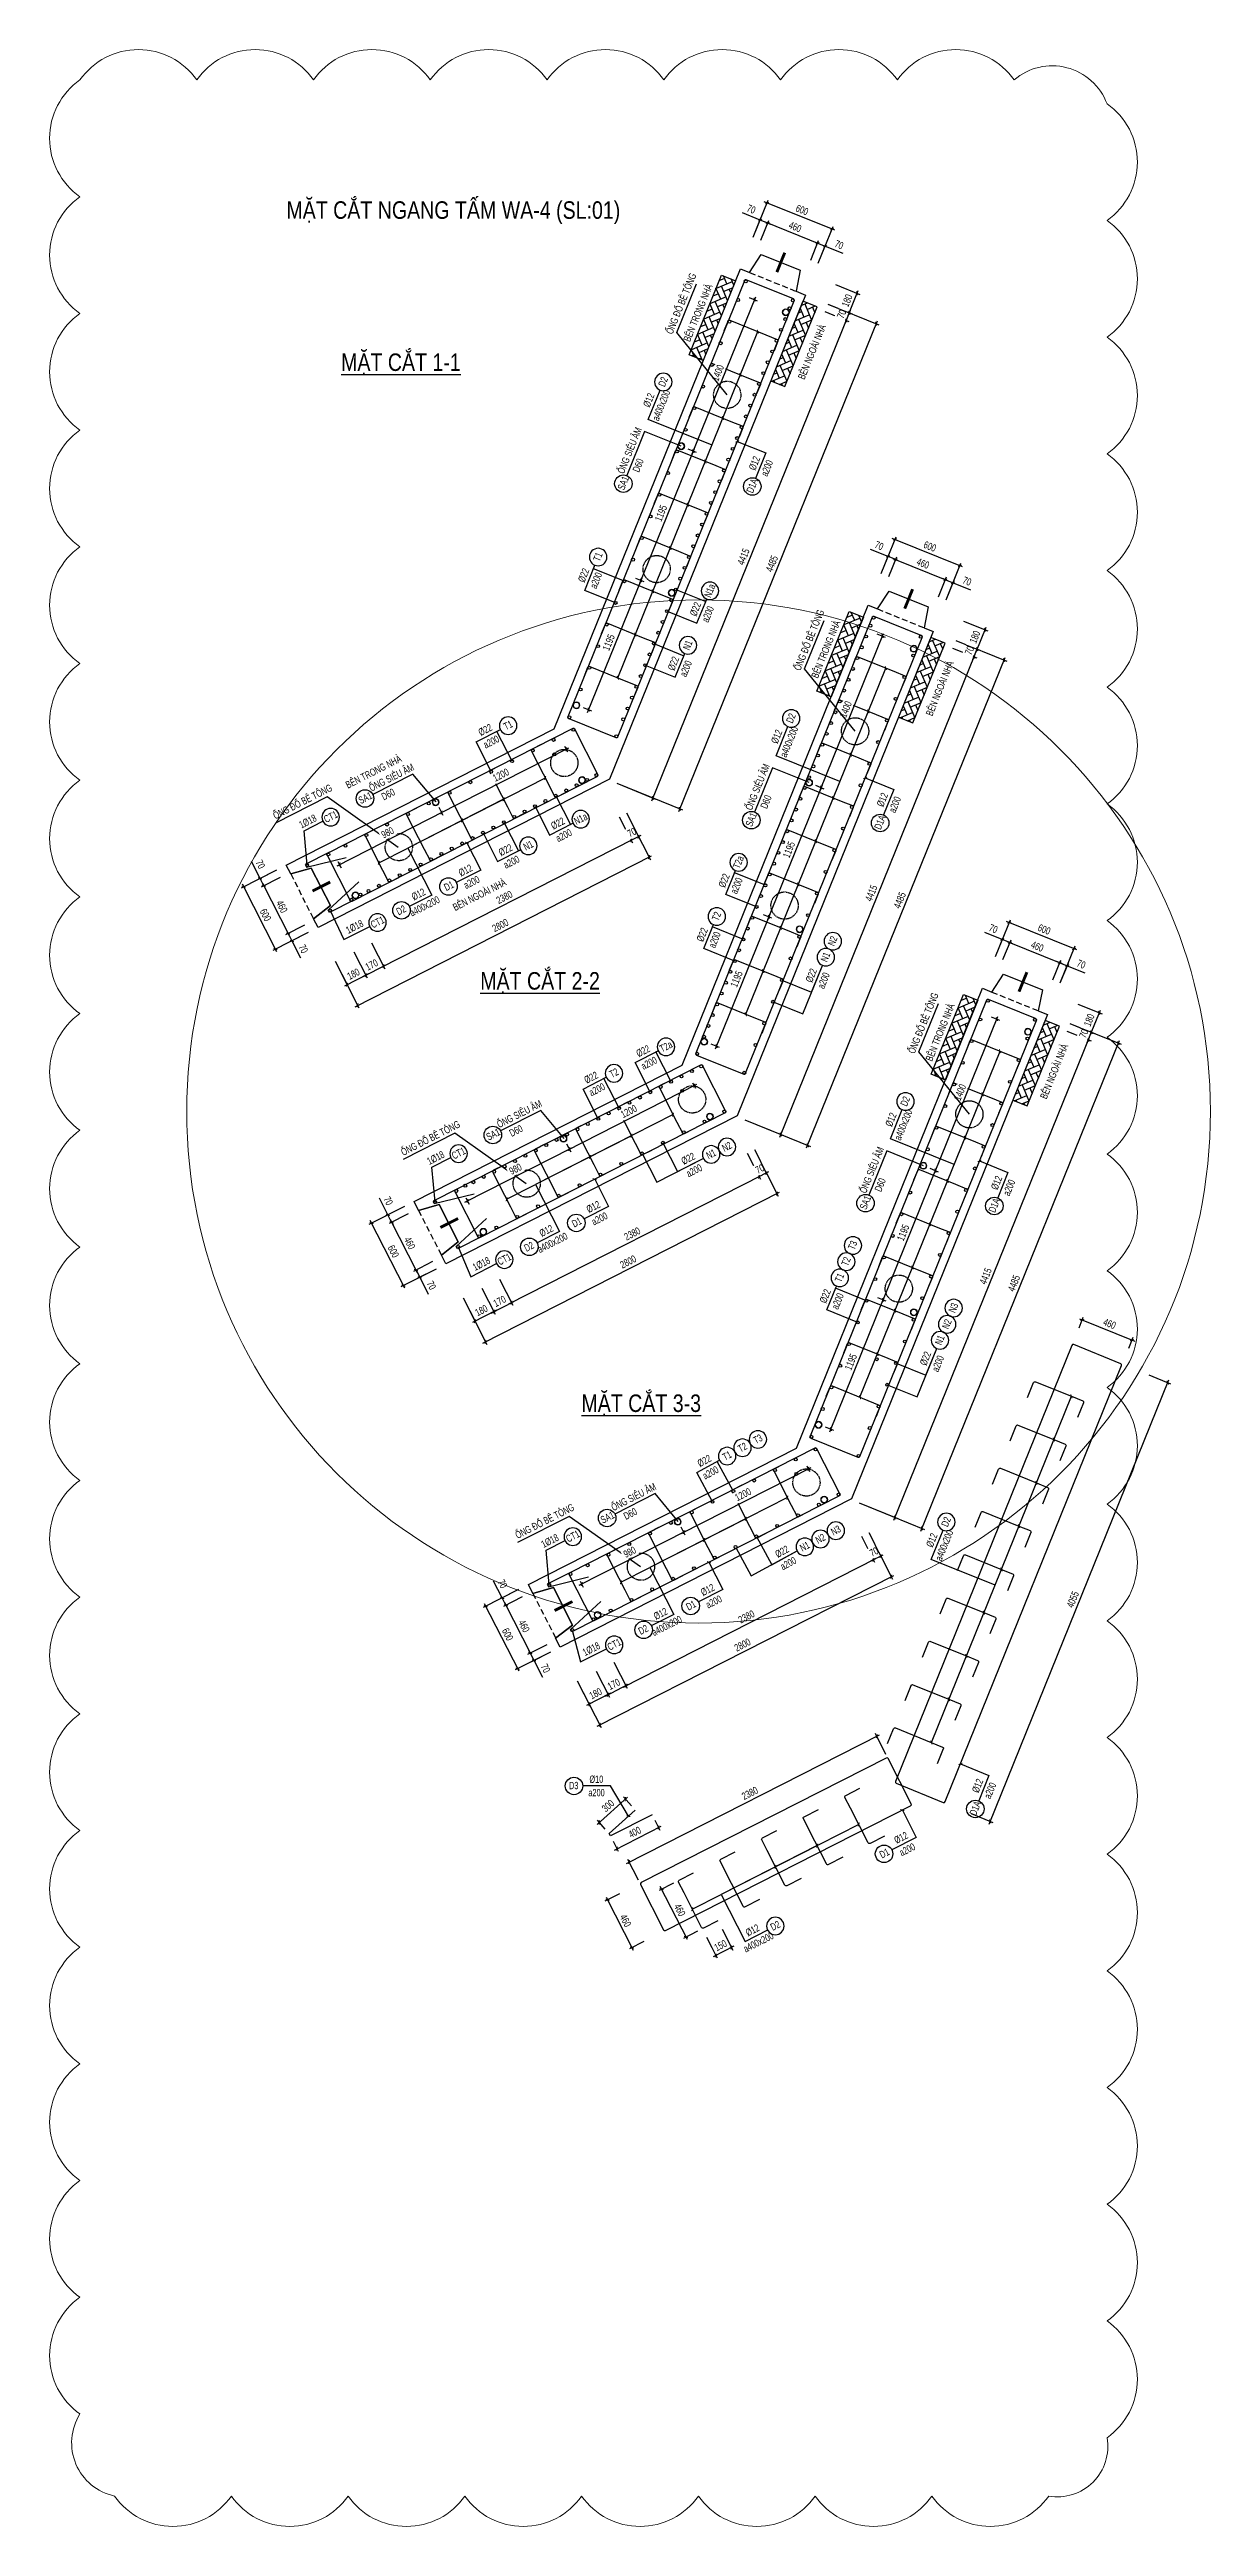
# Model space of a CAD drawing. Header units: millimetres. Extents: x -147841 to 368790, y -162721 to 84261.
# Drawn here: x 340291 to 350233, y -113813 to -92588 of the extents above; entities that cross this region are included whole.
import ezdxf
from ezdxf.enums import TextEntityAlignment as Align

# ---------------------------------------------------------------- set-up
doc = ezdxf.new("R2010")
doc.units = ezdxf.units.MM
doc.header["$LTSCALE"] = 1000
doc.header["$MEASUREMENT"] = 0
doc.header["$PDMODE"] = 1
doc.header["$PDSIZE"] = -10
doc.linetypes.add('DASHED', pattern=[0.75, 0.5, -0.25])
doc.linetypes.add('HIDDEN', pattern=[0.375, 0.25, -0.125])
doc.layers.get('0').update_dxf_attribs({"linetype": 'CONTINUOUS', "lineweight": 18})
doc.layers.get('DEFPOINTS').update_dxf_attribs({"color": 5, "linetype": 'CONTINUOUS', "lineweight": 18})
for name, color, linetype, lineweight in [('0-THAY', 7, 'CONTINUOUS', 18), ('ccu11-Dim', 8, 'CONTINUOUS', 18), ('DIM', 8, 'CONTINUOUS', 18)]:
    doc.layers.add(name, color=color, linetype=linetype, lineweight=lineweight)
for name, color, linetype in [('ccu11-Hatch', 250, 'CONTINUOUS'), ('ccu11-Khuat', 9, 'DASHED'), ('ccu11-Manh', 8, 'CONTINUOUS'), ('ccu11-Thay', 7, 'CONTINUOUS'), ('ccu11-Thep', 4, 'CONTINUOUS'), ('ccu11-Thepdai', 6, 'CONTINUOUS'), ('KC-Cotthep', 8, 'CONTINUOUS'), ('KC-Dim', 8, 'CONTINUOUS'), ('KC-Text', 31, 'CONTINUOUS'), ('KC-Thay', 7, 'CONTINUOUS')]:
    doc.layers.add(name, color=color, linetype=linetype)
doc.styles.add('ARIAL', font='arial.ttf', dxfattribs={"width": 0.7})
doc.styles.add('ccu11-dim', font='vnsimli.shx', dxfattribs={"width": 0.65, "bigfont": 'bigfont.shx'})
doc.dimstyles.new('2.5-25', dxfattribs={"dimscale": 25, "dimtxt": 2.5, "dimasz": 1, "dimexe": 1, "dimexo": 2, "dimgap": 1, "dimtad": 1, "dimdec": 1, "dimrnd": 5, "dimdsep": 46, "dimtxsty": 'ARIAL', "dimblk": 'ARCHTICK', "dimcen": -1, "dimdle": 1, "dimclrd": 256, "dimclre": 256, "dimclrt": 3, "dimadec": 0, "dimazin": 2, "dimtfac": 0.1, "dimtdec": 1, "dimtmove": 0, "dimatfit": 1, "dimldrblk": 'ARCHTICK', "dimfxl": 1, "dimtvp": 0.833333, "dimtfill": 1, "dimtolj": 1, "dimtzin": 12, "dimarcsym": 0})
doc.dimstyles.new('ccu11-100x4', dxfattribs={"dimscale": 100, "dimtxt": 2.5, "dimasz": 1, "dimexe": 1, "dimexo": 2, "dimgap": 1, "dimtad": 1, "dimdec": 0, "dimlfac": 0.25, "dimdsep": 46, "dimtxsty": 'ccu11-dim', "dimblk": 'ARCHTICK', "dimcen": -1, "dimdle": 1, "dimclrd": 256, "dimclre": 256, "dimclrt": 31, "dimadec": 0, "dimazin": 2, "dimtfac": 0.1, "dimtdec": 0, "dimtmove": 0, "dimatfit": 1, "dimldrblk": 'ARCHTICK', "dimfxl": 1, "dimtvp": 0.833333, "dimtolj": 1, "dimtzin": 12, "dimarcsym": 0})

msp = doc.modelspace()

# ---------------------------------------------------------------- texts
at = {"layer": 'KC-Text', "color": 4, "style": 'ARIAL', "width": 0.8}
msp.add_text('MẶT CẮT NGANG TẤM WA-4 (SL:01)', height=150, dxfattribs=at).set_placement((343748.72, -94038.44), align=Align.CENTER)
at = {"layer": 'KC-Text', "color": 1, "style": 'ARIAL', "width": 0.8}
msp.add_text('%%UMẶT CẮT 1-1', height=150, dxfattribs=at).set_placement((343299.67, -95342.21), align=Align.CENTER)
at = {"layer": 'KC-Text', "color": 1, "style": 'ARIAL', "width": 0.6}
msp.add_text('BÊN TRONG NHÀ', height=62.5, rotation=26.973331, dxfattribs=at).set_placement((343078.99, -98804.34), align=Align.CENTER)
for p in [(342224.85, -99186.28), (343320.03, -102069.61), (344298.56, -105352.05)]:
    msp.add_text('ỐNG ĐỔ BÊ TÔNG', height=62.5, rotation=26.973331, dxfattribs=at).set_placement(p)
at = {"layer": 'KC-Text', "color": 3, "style": 'ARIAL', "width": 0.8}
msp.add_text('%%UMẶT CẮT 3-3', height=150, dxfattribs=at).set_placement((345357.76, -104263.1), align=Align.CENTER)

# ---------------------------------------------------------------- blocks, each defined once
blk = doc.blocks.new('_ARCHTICK')
at = {"color": 0, "linetype": 'ByBlock', "const_width": 0.3}
blk.add_lwpolyline([(-0.5, -0.5), (0.5, 0.5)], dxfattribs=at)
blk = doc.blocks.new('*D831')
at = {"layer": 'DEFPOINTS', "color": 0, "linetype": 'ByBlock', "ltscale": 30, "transparency": 16777216}
blk.add_point((342874, -100274), dxfattribs=at)
at = {"layer": 'KC-Dim', "linetype": 'ByBlock', "lineweight": -2, "ltscale": 30, "transparency": 16777216}
for p, q in [((342897, -100319), (343011, -100542)), ((342737, -100400), (342850, -100624)), ((343022, -100509), (342817, -100613))]:
    blk.add_line(p, q, dxfattribs=at)
at = {"layer": 'KC-Dim', "linetype": 'ByBlock', "lineweight": -2, "ltscale": 30, "transparency": 16777216, "xscale": 25, "yscale": 25, "zscale": 25}
for p, rotation in [((342839, -100602), 206.9733311378751), ((342999, -100520), 26.97333113787517)]:
    blk.add_blockref('_ARCHTICK', p, dxfattribs=dict(at, rotation=rotation))
at = {"layer": 'KC-Dim', "color": 3, "linetype": 'ByBlock', "ltscale": 30, "transparency": 16777216, "insert": (342893, -100510), "char_height": 62.5, "attachment_point": 5, "rotation": 26.9733, "style": 'ARIAL', "bg_fill": 3, "box_fill_scale": 1.25, "bg_fill_color": 256, "bg_fill_true_color": 13158600, "bg_fill_transparency": 0}
blk.add_mtext('\\A1;180', dxfattribs=at)
at = {"layer": 'DEFPOINTS', "color": 0, "linetype": 'ByBlock', "ltscale": 30, "transparency": 16777216}
for p in [(342714, -100356), (342839, -100602)]:
    blk.add_point(p, dxfattribs=at)
blk = doc.blocks.new('*D832')
at = {"layer": 'DEFPOINTS', "color": 0, "linetype": 'ByBlock', "ltscale": 30, "transparency": 16777216}
blk.add_point((343026, -100197), dxfattribs=at)
at = {"layer": 'KC-Dim', "linetype": 'ByBlock', "lineweight": -2, "ltscale": 30, "transparency": 16777216}
for p, q in [((342897, -100319), (343011, -100542)), ((343049, -100242), (343162, -100465)), ((342977, -100531), (343173, -100431))]:
    blk.add_line(p, q, dxfattribs=at)
at = {"layer": 'KC-Dim', "linetype": 'ByBlock', "lineweight": -2, "ltscale": 30, "transparency": 16777216, "xscale": 25, "yscale": 25, "zscale": 25}
for p, rotation in [((342999, -100520), 206.9733311378752), ((343151, -100443), 26.97333113787516)]:
    blk.add_blockref('_ARCHTICK', p, dxfattribs=dict(at, rotation=rotation))
at = {"layer": 'KC-Dim', "color": 3, "linetype": 'ByBlock', "ltscale": 30, "transparency": 16777216, "insert": (343049, -100431), "char_height": 62.5, "attachment_point": 5, "rotation": 26.9733, "style": 'ARIAL', "bg_fill": 3, "box_fill_scale": 1.25, "bg_fill_color": 256, "bg_fill_true_color": 13158600, "bg_fill_transparency": 0}
blk.add_mtext('\\A1;170', dxfattribs=at)
at = {"layer": 'DEFPOINTS', "color": 0, "linetype": 'ByBlock', "ltscale": 30, "transparency": 16777216}
for p in [(342874, -100274), (343151, -100443)]:
    blk.add_point(p, dxfattribs=at)
blk = doc.blocks.new('*D833')
at = {"layer": 'DEFPOINTS', "color": 0, "linetype": 'ByBlock', "ltscale": 30, "transparency": 16777216}
for p in [(342278, -99597), (341953, -99762), (342550, -100132)]:
    blk.add_point(p, dxfattribs=at)
at = {"layer": 'KC-Dim', "linetype": 'ByBlock', "lineweight": -2, "ltscale": 30, "transparency": 16777216}
for p, q in [((342234, -99619), (341931, -99773)), ((342237, -100319), (341942, -99740)), ((342506, -100154), (342203, -100308))]:
    blk.add_line(p, q, dxfattribs=at)
at = {"layer": 'KC-Dim', "linetype": 'ByBlock', "lineweight": -2, "ltscale": 30, "transparency": 16777216, "xscale": 25, "yscale": 25, "zscale": 25}
for p, rotation in [((341953, -99762), 116.9733311379246), ((342226, -100297), 296.9733311379246)]:
    blk.add_blockref('_ARCHTICK', p, dxfattribs=dict(at, rotation=rotation))
at = {"layer": 'KC-Dim', "color": 3, "linetype": 'ByBlock', "ltscale": 30, "transparency": 16777216, "insert": (342140, -100004), "char_height": 62.5, "attachment_point": 5, "rotation": 296.9733, "style": 'ARIAL', "bg_fill": 3, "box_fill_scale": 1.25, "bg_fill_color": 256, "bg_fill_true_color": 13158600, "bg_fill_transparency": 0}
blk.add_mtext('\\A1;600', dxfattribs=at)
blk = doc.blocks.new('*D834')
at = {"layer": 'DEFPOINTS', "color": 0, "linetype": 'ByBlock', "ltscale": 30, "transparency": 16777216}
for p in [(342310, -99659), (342334, -100163), (342519, -100069)]:
    blk.add_point(p, dxfattribs=at)
at = {"layer": 'KC-Dim', "linetype": 'ByBlock', "lineweight": -2, "ltscale": 30, "transparency": 16777216}
for p, q in [((342265, -99682), (342103, -99765)), ((342114, -99731), (342345, -100185)), ((342474, -100092), (342312, -100175))]:
    blk.add_line(p, q, dxfattribs=at)
at = {"layer": 'KC-Dim', "linetype": 'ByBlock', "lineweight": -2, "ltscale": 30, "transparency": 16777216, "xscale": 25, "yscale": 25, "zscale": 25}
for p, rotation in [((342125, -99753), 116.9733311379246), ((342334, -100163), 296.9733311379246)]:
    blk.add_blockref('_ARCHTICK', p, dxfattribs=dict(at, rotation=rotation))
at = {"layer": 'KC-Dim', "color": 3, "linetype": 'ByBlock', "ltscale": 30, "transparency": 16777216, "insert": (342280, -99932), "char_height": 62.5, "attachment_point": 5, "rotation": 296.9733, "style": 'ARIAL', "bg_fill": 3, "box_fill_scale": 1.25, "bg_fill_color": 256, "bg_fill_true_color": 13158600, "bg_fill_transparency": 0}
blk.add_mtext('\\A1;460', dxfattribs=at)
blk = doc.blocks.new('*D835')
at = {"layer": 'DEFPOINTS', "color": 0, "linetype": 'ByBlock', "ltscale": 30, "transparency": 16777216}
for p in [(342278, -99597), (342310, -99659)]:
    blk.add_point(p, dxfattribs=at)
at = {"layer": 'KC-Dim', "linetype": 'ByBlock', "lineweight": -2, "ltscale": 30, "transparency": 16777216}
for p, q in [((342093, -99691), (342020, -99546)), ((342234, -99619), (342071, -99702)), ((342125, -99753), (342093, -99691)), ((342265, -99682), (342103, -99765)), ((342125, -99753), (342137, -99776))]:
    blk.add_line(p, q, dxfattribs=at)
at = {"layer": 'KC-Dim', "linetype": 'ByBlock', "lineweight": -2, "ltscale": 30, "transparency": 16777216, "xscale": 25, "yscale": 25, "zscale": 25}
for p, rotation in [((342093, -99691), 296.9733311379246), ((342125, -99753), 116.9733311379246)]:
    blk.add_blockref('_ARCHTICK', p, dxfattribs=dict(at, rotation=rotation))
at = {"layer": 'KC-Dim', "color": 3, "linetype": 'ByBlock', "ltscale": 30, "transparency": 16777216, "insert": (342096, -99570), "char_height": 62.5, "attachment_point": 5, "rotation": 296.9733, "style": 'ARIAL', "bg_fill": 3, "box_fill_scale": 1.25, "bg_fill_color": 256, "bg_fill_true_color": 13158600, "bg_fill_transparency": 0}
blk.add_mtext('\\A1;70', dxfattribs=at)
at = {"layer": 'DEFPOINTS', "color": 0, "linetype": 'ByBlock', "ltscale": 30, "transparency": 16777216}
blk.add_point((342093, -99691), dxfattribs=at)
blk = doc.blocks.new('*D836')
at = {"layer": 'DEFPOINTS', "color": 0, "linetype": 'ByBlock', "ltscale": 30, "transparency": 16777216}
blk.add_point((342519, -100069), dxfattribs=at)
at = {"layer": 'KC-Dim', "linetype": 'ByBlock', "lineweight": -2, "ltscale": 30, "transparency": 16777216}
for p, q in [((342474, -100092), (342312, -100175)), ((342334, -100163), (342323, -100141)), ((342334, -100163), (342366, -100226)), ((342506, -100154), (342343, -100237)), ((342366, -100226), (342439, -100370))]:
    blk.add_line(p, q, dxfattribs=at)
at = {"layer": 'KC-Dim', "linetype": 'ByBlock', "lineweight": -2, "ltscale": 30, "transparency": 16777216, "xscale": 25, "yscale": 25, "zscale": 25}
for p, rotation in [((342334, -100163), 296.9733311379246), ((342366, -100226), 116.9733311379246)]:
    blk.add_blockref('_ARCHTICK', p, dxfattribs=dict(at, rotation=rotation))
at = {"layer": 'KC-Dim', "color": 3, "linetype": 'ByBlock', "ltscale": 30, "transparency": 16777216, "insert": (342464, -100294), "char_height": 62.5, "attachment_point": 5, "rotation": 296.9733, "style": 'ARIAL', "bg_fill": 3, "box_fill_scale": 1.25, "bg_fill_color": 256, "bg_fill_true_color": 13158600, "bg_fill_transparency": 0}
blk.add_mtext('\\A1;70', dxfattribs=at)
at = {"layer": 'DEFPOINTS', "color": 0, "linetype": 'ByBlock', "ltscale": 30, "transparency": 16777216}
for p in [(342550, -100132), (342366, -100226)]:
    blk.add_point(p, dxfattribs=at)
blk = doc.blocks.new('*D837')
at = {"layer": 'DEFPOINTS', "color": 0, "linetype": 'ByBlock', "ltscale": 30, "transparency": 16777216}
for p in [(345147, -99118), (345272, -99363), (343026, -100197)]:
    blk.add_point(p, dxfattribs=at)
at = {"layer": 'KC-Dim', "linetype": 'ByBlock', "lineweight": -2, "ltscale": 30, "transparency": 16777216}
for p, q in [((345170, -99162), (345283, -99386)), ((343129, -100454), (345294, -99352)), ((343049, -100242), (343162, -100465))]:
    blk.add_line(p, q, dxfattribs=at)
at = {"layer": 'KC-Dim', "linetype": 'ByBlock', "lineweight": -2, "ltscale": 30, "transparency": 16777216, "xscale": 25, "yscale": 25, "zscale": 25}
for p, rotation in [((345272, -99363), 26.97333113787516), ((343151, -100443), 206.9733311378752)]:
    blk.add_blockref('_ARCHTICK', p, dxfattribs=dict(at, rotation=rotation))
at = {"layer": 'KC-Dim', "color": 3, "linetype": 'ByBlock', "ltscale": 30, "transparency": 16777216, "insert": (344186, -99852), "char_height": 62.5, "attachment_point": 5, "rotation": 26.9733, "style": 'ARIAL', "bg_fill": 3, "box_fill_scale": 1.25, "bg_fill_color": 256, "bg_fill_true_color": 13158600, "bg_fill_transparency": 0}
blk.add_mtext('\\A1;2380', dxfattribs=at)
blk = doc.blocks.new('att_thep_2')
blk.add_circle((-300, 0), 300)
at = {"color": 31, "style": 'ARIAL', "width": 0.6}
blk.add_attdef('SH', text='', height=250, dxfattribs=at).set_placement((-281, -111), align=Align.CENTER)
at = {"color": 3, "style": 'ARIAL', "width": 0.6}
blk.add_attdef('DK', text='', height=250, dxfattribs=at).set_placement((467, 105), align=Align.CENTER)
at = {"color": 2, "style": 'ARIAL', "width": 0.6}
blk.add_attdef('KC', text='', height=250, dxfattribs=at).set_placement((472, -355), align=Align.CENTER)
blk = doc.blocks.new('*D838')
at = {"layer": 'DEFPOINTS', "color": 0, "ltscale": 3000, "transparency": 16777216}
for p in [(345147, -99118), (345209, -99086)]:
    blk.add_point(p, dxfattribs=at)
at = {"layer": 'KC-Dim', "lineweight": -2, "ltscale": 3000, "transparency": 16777216}
for p, q in [((345170, -99162), (345283, -99386)), ((345232, -99130), (345346, -99354)), ((345250, -99375), (345357, -99320))]:
    blk.add_line(p, q, dxfattribs=at)
at = {"layer": 'KC-Dim', "lineweight": -2, "ltscale": 3000, "transparency": 16777216, "xscale": 25, "yscale": 25, "zscale": 25}
for p, rotation in [((345334, -99332), 26.97333113787516), ((345272, -99363), 206.9733311378752)]:
    blk.add_blockref('_ARCHTICK', p, dxfattribs=dict(at, rotation=rotation))
at = {"layer": 'KC-Dim', "color": 3, "ltscale": 3000, "transparency": 16777216, "insert": (345277, -99297), "char_height": 62.5, "attachment_point": 5, "rotation": 26.9733, "style": 'ARIAL', "bg_fill": 3, "box_fill_scale": 1.25, "bg_fill_color": 256, "bg_fill_true_color": 13158600, "bg_fill_transparency": 0}
blk.add_mtext('\\A1;70', dxfattribs=at)
at = {"layer": 'DEFPOINTS', "color": 0, "ltscale": 3000, "transparency": 16777216}
blk.add_point((345334, -99332), dxfattribs=at)
blk = doc.blocks.new('*U827')
at = {"layer": 'ccu11-Thepdai', "flags": 128}
blk.add_lwpolyline([(50, 230), (-37, 230, 0.414214), (-50, 217), (-50, -114), (-50, -218, 0.414214), (-37, -230), (50, -230)], format="xyb", dxfattribs=at)
blk = doc.blocks.new('*U828')
at = {"layer": 'DIM', "color": 0, "linetype": 'ByBlock', "lineweight": -2, "transparency": 16777216}
for p in [(0, 0), (400, 0), (800, 0), (1200, 0), (1600, 0)]:
    blk.add_blockref('*U827', p, dxfattribs=at)
blk = doc.blocks.new('*D839')
at = {"layer": 'DEFPOINTS', "color": 0, "ltscale": 3000, "transparency": 16777216}
for p in [(345209, -99086), (345425, -99508), (342714, -100356)]:
    blk.add_point(p, dxfattribs=at)
at = {"layer": 'DIM', "lineweight": -2, "ltscale": 3000, "transparency": 16777216}
for p, q in [((345232, -99130), (345436, -99531)), ((342907, -100790), (345447, -99497)), ((342737, -100400), (342940, -100801))]:
    blk.add_line(p, q, dxfattribs=at)
at = {"layer": 'DIM', "lineweight": -2, "ltscale": 3000, "transparency": 16777216, "xscale": 25, "yscale": 25, "zscale": 25}
for p, rotation in [((345425, -99508), 26.97333113787516), ((342929, -100778), 206.9733311378752)]:
    blk.add_blockref('_ARCHTICK', p, dxfattribs=dict(at, rotation=rotation))
at = {"layer": 'DIM', "color": 3, "ltscale": 3000, "transparency": 16777216, "insert": (344151, -100093), "char_height": 62.5, "attachment_point": 5, "rotation": 26.9733, "style": 'ARIAL', "bg_fill": 3, "box_fill_scale": 1.25, "bg_fill_color": 256, "bg_fill_true_color": 13158600, "bg_fill_transparency": 0}
blk.add_mtext('\\A1;2800', dxfattribs=at)
blk = doc.blocks.new('*D1508')
at = {"layer": 'DEFPOINTS', "color": 0, "linetype": 'ByBlock', "ltscale": 30, "transparency": 16777216}
for p in [(258896, -98436), (257917, -98623), (258896, -98538)]:
    blk.add_point(p, dxfattribs=at)
at = {"layer": 'KC-Dim', "linetype": 'ByBlock', "lineweight": -2, "ltscale": 30, "transparency": 16777216}
for p, q in [((258896, -98486), (258896, -98563)), ((257892, -98538), (258921, -98538)), ((257917, -98573), (257917, -98513))]:
    blk.add_line(p, q, dxfattribs=at)
at = {"layer": 'KC-Dim', "linetype": 'ByBlock', "lineweight": -2, "ltscale": 30, "transparency": 16777216, "xscale": 25, "yscale": 25, "zscale": 25, "rotation": 180}
blk.add_blockref('_ARCHTICK', (257917, -98538), dxfattribs=at)
at = {"layer": 'KC-Dim', "linetype": 'ByBlock', "lineweight": -2, "ltscale": 30, "transparency": 16777216, "xscale": 25, "yscale": 25, "zscale": 25}
blk.add_blockref('_ARCHTICK', (258896, -98538), dxfattribs=at)
at = {"layer": 'KC-Dim', "color": 3, "linetype": 'ByBlock', "ltscale": 30, "transparency": 16777216, "insert": (258407, -98481), "char_height": 62.5, "attachment_point": 5, "style": 'ARIAL', "bg_fill": 3, "box_fill_scale": 1.25, "bg_fill_color": 256, "bg_fill_true_color": 13158600, "bg_fill_transparency": 0}
blk.add_mtext('\\A1;980', dxfattribs=at)
blk = doc.blocks.new('A$C260038B3')
at = {"layer": '0-THAY', "linetype": 'Continuous'}
for radius in [120, 100]:
    blk.add_circle((0, 0), radius, dxfattribs=at)
blk = doc.blocks.new('*D1509')
at = {"layer": 'DEFPOINTS', "color": 0, "linetype": 'ByBlock', "ltscale": 30, "transparency": 16777216}
for p in [(258896, -98436), (260095, -98538), (260095, -98617)]:
    blk.add_point(p, dxfattribs=at)
at = {"layer": 'KC-Dim', "linetype": 'ByBlock', "lineweight": -2, "ltscale": 30, "transparency": 16777216}
for p, q in [((258896, -98486), (258896, -98563)), ((258871, -98538), (260120, -98538)), ((260095, -98567), (260095, -98513))]:
    blk.add_line(p, q, dxfattribs=at)
at = {"layer": 'KC-Dim', "linetype": 'ByBlock', "lineweight": -2, "ltscale": 30, "transparency": 16777216, "xscale": 25, "yscale": 25, "zscale": 25, "rotation": 180}
blk.add_blockref('_ARCHTICK', (258896, -98538), dxfattribs=at)
at = {"layer": 'KC-Dim', "linetype": 'ByBlock', "lineweight": -2, "ltscale": 30, "transparency": 16777216, "xscale": 25, "yscale": 25, "zscale": 25}
blk.add_blockref('_ARCHTICK', (260095, -98538), dxfattribs=at)
at = {"layer": 'KC-Dim', "color": 3, "linetype": 'ByBlock', "ltscale": 30, "transparency": 16777216, "insert": (259496, -98481), "char_height": 62.5, "attachment_point": 5, "style": 'ARIAL', "bg_fill": 3, "box_fill_scale": 1.25, "bg_fill_color": 256, "bg_fill_true_color": 13158600, "bg_fill_transparency": 0}
blk.add_mtext('\\A1;1200', dxfattribs=at)
blk = doc.blocks.new('*U829')
at = {"layer": 'ccu11-Thep'}
blk.add_circle((0, 0), 12.5, dxfattribs=at)
blk = doc.blocks.new('*U830')
at = {"layer": 'KC-Dim', "color": 0, "linetype": 'ByBlock', "lineweight": -2, "transparency": 16777216}
for p in [(0, 0), (200, 0), (400, 0), (600, 0), (800, 0), (1000, 0), (1200, 0), (1400, 0), (1600, 0), (1800, 0), (2000, 0)]:
    blk.add_blockref('*U829', p, dxfattribs=at)
blk = doc.blocks.new('*D840')
at = {"layer": 'DEFPOINTS', "color": 0, "linetype": 'ByBlock', "ltscale": 30, "transparency": 16777216}
for p in [(346883, -94815), (347113, -94909), (345103, -98858)]:
    blk.add_point(p, dxfattribs=at)
at = {"layer": 'KC-Dim', "linetype": 'ByBlock', "lineweight": -2, "ltscale": 30, "transparency": 16777216}
for p, q in [((346929, -94834), (347137, -94918)), ((345449, -99025), (347123, -94885)), ((345149, -98876), (345481, -99011))]:
    blk.add_line(p, q, dxfattribs=at)
at = {"layer": 'KC-Dim', "linetype": 'ByBlock', "lineweight": -2, "ltscale": 30, "transparency": 16777216, "xscale": 25, "yscale": 25, "zscale": 25}
for p, rotation in [((347113, -94909), 67.97712838423003), ((345458, -99001), 247.97712838423)]:
    blk.add_blockref('_ARCHTICK', p, dxfattribs=dict(at, rotation=rotation))
at = {"layer": 'KC-Dim', "color": 3, "linetype": 'ByBlock', "ltscale": 30, "transparency": 16777216, "insert": (346233, -96934), "char_height": 62.5, "attachment_point": 5, "rotation": 67.9771, "style": 'ARIAL', "bg_fill": 3, "box_fill_scale": 1.25, "bg_fill_color": 256, "bg_fill_true_color": 13158600, "bg_fill_transparency": 0}
blk.add_mtext('\\A1;4415', dxfattribs=at)
blk = doc.blocks.new('*D841')
at = {"layer": 'DEFPOINTS', "color": 0, "linetype": 'ByBlock', "ltscale": 30, "transparency": 16777216}
for p in [(346909, -94750), (347370, -94937), (345103, -98858)]:
    blk.add_point(p, dxfattribs=at)
at = {"layer": 'KC-Dim', "linetype": 'ByBlock', "lineweight": -2, "ltscale": 30, "transparency": 16777216}
for p, q in [((346956, -94769), (347393, -94946)), ((345679, -99118), (347380, -94914)), ((345149, -98876), (345712, -99104))]:
    blk.add_line(p, q, dxfattribs=at)
at = {"layer": 'KC-Dim', "linetype": 'ByBlock', "lineweight": -2, "ltscale": 30, "transparency": 16777216, "xscale": 25, "yscale": 25, "zscale": 25}
for p, rotation in [((347370, -94937), 67.97712838423003), ((345688, -99095), 247.97712838423)]:
    blk.add_blockref('_ARCHTICK', p, dxfattribs=dict(at, rotation=rotation))
at = {"layer": 'KC-Dim', "color": 3, "linetype": 'ByBlock', "ltscale": 30, "transparency": 16777216, "insert": (346477, -96994), "char_height": 62.5, "attachment_point": 5, "rotation": 67.9771, "style": 'ARIAL', "bg_fill": 3, "box_fill_scale": 1.25, "bg_fill_color": 256, "bg_fill_true_color": 13158600, "bg_fill_transparency": 0}
blk.add_mtext('\\A1;4485', dxfattribs=at)
blk = doc.blocks.new('*D842')
at = {"layer": 'DEFPOINTS', "color": 0, "linetype": 'ByBlock', "ltscale": 30, "transparency": 16777216}
for p in [(346436, -93903), (346299, -94241), (346855, -94466)]:
    blk.add_point(p, dxfattribs=at)
at = {"layer": 'KC-Dim', "linetype": 'ByBlock', "lineweight": -2, "ltscale": 30, "transparency": 16777216}
for p, q in [((346317, -94195), (346445, -93880)), ((347015, -94137), (346412, -93894)), ((346874, -94420), (347001, -94105))]:
    blk.add_line(p, q, dxfattribs=at)
at = {"layer": 'KC-Dim', "linetype": 'ByBlock', "lineweight": -2, "ltscale": 30, "transparency": 16777216, "xscale": 25, "yscale": 25, "zscale": 25}
for p, rotation in [((346436, -93903), 157.9771283853979), ((346992, -94128), 337.9771283853979)]:
    blk.add_blockref('_ARCHTICK', p, dxfattribs=dict(at, rotation=rotation))
at = {"layer": 'KC-Dim', "color": 3, "linetype": 'ByBlock', "ltscale": 30, "transparency": 16777216, "insert": (346735, -93963), "char_height": 62.5, "attachment_point": 5, "rotation": 337.9771, "style": 'ARIAL', "bg_fill": 3, "box_fill_scale": 1.25, "bg_fill_color": 256, "bg_fill_true_color": 13158600, "bg_fill_transparency": 0}
blk.add_mtext('\\A1;600', dxfattribs=at)
blk = doc.blocks.new('*D843')
at = {"layer": 'DEFPOINTS', "color": 0, "linetype": 'ByBlock', "ltscale": 30, "transparency": 16777216}
for p in [(346364, -94268), (346790, -94440), (346868, -94247)]:
    blk.add_point(p, dxfattribs=at)
at = {"layer": 'KC-Dim', "linetype": 'ByBlock', "lineweight": -2, "ltscale": 30, "transparency": 16777216}
for p, q in [((346382, -94221), (346451, -94052)), ((346418, -94065), (346891, -94257)), ((346809, -94394), (346877, -94224))]:
    blk.add_line(p, q, dxfattribs=at)
at = {"layer": 'KC-Dim', "linetype": 'ByBlock', "lineweight": -2, "ltscale": 30, "transparency": 16777216, "xscale": 25, "yscale": 25, "zscale": 25}
for p, rotation in [((346441, -94075), 157.9771283853979), ((346868, -94247), 337.9771283853979)]:
    blk.add_blockref('_ARCHTICK', p, dxfattribs=dict(at, rotation=rotation))
at = {"layer": 'KC-Dim', "color": 3, "linetype": 'ByBlock', "ltscale": 30, "transparency": 16777216, "insert": (346676, -94108), "char_height": 62.5, "attachment_point": 5, "rotation": 337.9771, "style": 'ARIAL', "bg_fill": 3, "box_fill_scale": 1.25, "bg_fill_color": 256, "bg_fill_true_color": 13158600, "bg_fill_transparency": 0}
blk.add_mtext('\\A1;460', dxfattribs=at)
blk = doc.blocks.new('*D844')
at = {"layer": 'DEFPOINTS', "color": 0, "linetype": 'ByBlock', "ltscale": 30, "transparency": 16777216}
for p in [(346299, -94241), (346364, -94268)]:
    blk.add_point(p, dxfattribs=at)
at = {"layer": 'KC-Dim', "linetype": 'ByBlock', "lineweight": -2, "ltscale": 30, "transparency": 16777216}
for p, q in [((346377, -94049), (346226, -93988)), ((346317, -94195), (346386, -94025)), ((346441, -94075), (346377, -94049)), ((346382, -94221), (346451, -94052)), ((346441, -94075), (346465, -94084))]:
    blk.add_line(p, q, dxfattribs=at)
at = {"layer": 'KC-Dim', "linetype": 'ByBlock', "lineweight": -2, "ltscale": 30, "transparency": 16777216, "xscale": 25, "yscale": 25, "zscale": 25}
for p, rotation in [((346377, -94049), 337.9771283853979), ((346441, -94075), 157.9771283853979)]:
    blk.add_blockref('_ARCHTICK', p, dxfattribs=dict(at, rotation=rotation))
at = {"layer": 'KC-Dim', "color": 3, "linetype": 'ByBlock', "ltscale": 30, "transparency": 16777216, "insert": (346300, -93956), "char_height": 62.5, "attachment_point": 5, "rotation": 337.9771, "style": 'ARIAL', "bg_fill": 3, "box_fill_scale": 1.25, "bg_fill_color": 256, "bg_fill_true_color": 13158600, "bg_fill_transparency": 0}
blk.add_mtext('\\A1;70', dxfattribs=at)
at = {"layer": 'DEFPOINTS', "color": 0, "linetype": 'ByBlock', "ltscale": 30, "transparency": 16777216}
blk.add_point((346377, -94049), dxfattribs=at)
blk = doc.blocks.new('*D845')
at = {"layer": 'DEFPOINTS', "color": 0, "linetype": 'ByBlock', "ltscale": 30, "transparency": 16777216}
for p in [(346790, -94440), (346855, -94466)]:
    blk.add_point(p, dxfattribs=at)
at = {"layer": 'KC-Dim', "linetype": 'ByBlock', "lineweight": -2, "ltscale": 30, "transparency": 16777216}
for p, q in [((346809, -94394), (346877, -94224)), ((346868, -94247), (346845, -94238)), ((346868, -94247), (346933, -94274)), ((346874, -94420), (346942, -94250)), ((346933, -94274), (347083, -94334))]:
    blk.add_line(p, q, dxfattribs=at)
at = {"layer": 'KC-Dim', "linetype": 'ByBlock', "lineweight": -2, "ltscale": 30, "transparency": 16777216, "xscale": 25, "yscale": 25, "zscale": 25}
for p, rotation in [((346868, -94247), 337.9771283853979), ((346933, -94274), 157.9771283853979)]:
    blk.add_blockref('_ARCHTICK', p, dxfattribs=dict(at, rotation=rotation))
at = {"layer": 'KC-Dim', "color": 3, "linetype": 'ByBlock', "ltscale": 30, "transparency": 16777216, "insert": (347052, -94261), "char_height": 62.5, "attachment_point": 5, "rotation": 337.9771, "style": 'ARIAL', "bg_fill": 3, "box_fill_scale": 1.25, "bg_fill_color": 256, "bg_fill_true_color": 13158600, "bg_fill_transparency": 0}
blk.add_mtext('\\A1;70', dxfattribs=at)
at = {"layer": 'DEFPOINTS', "color": 0, "linetype": 'ByBlock', "ltscale": 30, "transparency": 16777216}
blk.add_point((346933, -94274), dxfattribs=at)
blk = doc.blocks.new('*D846')
at = {"layer": 'DEFPOINTS', "color": 0, "ltscale": 3000, "transparency": 16777216}
blk.add_point((346883, -94815), dxfattribs=at)
at = {"layer": 'KC-Dim', "lineweight": -2, "ltscale": 3000, "transparency": 16777216}
for p, q in [((346929, -94834), (347137, -94918)), ((346956, -94769), (347163, -94853)), ((347104, -94932), (347149, -94821))]:
    blk.add_line(p, q, dxfattribs=at)
at = {"layer": 'KC-Dim', "lineweight": -2, "ltscale": 3000, "transparency": 16777216, "xscale": 25, "yscale": 25, "zscale": 25}
for p, rotation in [((347140, -94844), 67.97712838423003), ((347113, -94909), 247.97712838423)]:
    blk.add_blockref('_ARCHTICK', p, dxfattribs=dict(at, rotation=rotation))
at = {"layer": 'KC-Dim', "color": 3, "ltscale": 3000, "transparency": 16777216, "insert": (347074, -94855), "char_height": 62.5, "attachment_point": 5, "rotation": 67.9771, "style": 'ARIAL', "bg_fill": 3, "box_fill_scale": 1.25, "bg_fill_color": 256, "bg_fill_true_color": 13158600, "bg_fill_transparency": 0}
blk.add_mtext('\\A1;70', dxfattribs=at)
at = {"layer": 'DEFPOINTS', "color": 0, "ltscale": 3000, "transparency": 16777216}
for p in [(346909, -94750), (347140, -94844)]:
    blk.add_point(p, dxfattribs=at)
blk = doc.blocks.new('*D847')
at = {"layer": 'DEFPOINTS', "color": 0, "ltscale": 3000, "transparency": 16777216}
blk.add_point((346909, -94750), dxfattribs=at)
at = {"layer": 'KC-Dim', "lineweight": -2, "ltscale": 3000, "transparency": 16777216}
for p, q in [((347023, -94602), (347230, -94686)), ((347130, -94867), (347217, -94654)), ((346956, -94769), (347163, -94853))]:
    blk.add_line(p, q, dxfattribs=at)
at = {"layer": 'KC-Dim', "color": 3, "ltscale": 3000, "transparency": 16777216, "insert": (347121, -94739), "char_height": 62.5, "attachment_point": 5, "rotation": 67.9771, "style": 'ARIAL', "bg_fill": 3, "box_fill_scale": 1.25, "bg_fill_color": 256, "bg_fill_true_color": 13158600, "bg_fill_transparency": 0}
blk.add_mtext('\\A1;180', dxfattribs=at)
at = {"layer": 'DEFPOINTS', "color": 0, "ltscale": 3000, "transparency": 16777216}
for p in [(346977, -94584), (347207, -94677)]:
    blk.add_point(p, dxfattribs=at)
at = {"layer": 'KC-Dim', "lineweight": -2, "ltscale": 3000, "transparency": 16777216, "xscale": 25, "yscale": 25, "zscale": 25}
for p, rotation in [((347207, -94677), 67.97712838423003), ((347140, -94844), 247.97712838423)]:
    blk.add_blockref('_ARCHTICK', p, dxfattribs=dict(at, rotation=rotation))
blk = doc.blocks.new('*D848')
at = {"layer": 'DEFPOINTS', "color": 0, "linetype": 'ByBlock', "ltscale": 30, "transparency": 16777216}
for p in [(345262, -97099), (345356, -97137), (344814, -98206)]:
    blk.add_point(p, dxfattribs=at)
at = {"layer": 'KC-Dim', "linetype": 'ByBlock', "lineweight": -2, "ltscale": 30, "transparency": 16777216}
for p, q in [((344899, -98268), (345365, -97114)), ((345308, -97117), (345379, -97146)), ((344860, -98225), (344931, -98254))]:
    blk.add_line(p, q, dxfattribs=at)
at = {"layer": 'KC-Dim', "linetype": 'ByBlock', "lineweight": -2, "ltscale": 30, "transparency": 16777216, "xscale": 25, "yscale": 25, "zscale": 25}
for p, rotation in [((345356, -97137), 67.97712838423003), ((344908, -98245), 247.97712838423)]:
    blk.add_blockref('_ARCHTICK', p, dxfattribs=dict(at, rotation=rotation))
at = {"layer": 'KC-Dim', "color": 3, "linetype": 'ByBlock', "ltscale": 30, "transparency": 16777216, "insert": (345079, -97669), "char_height": 62.5, "attachment_point": 5, "rotation": 67.9771, "style": 'ARIAL', "bg_fill": 3, "box_fill_scale": 1.25, "bg_fill_color": 256, "bg_fill_true_color": 13158600, "bg_fill_transparency": 0}
blk.add_mtext('\\A1;1195', dxfattribs=at)
blk = doc.blocks.new('*D849')
at = {"layer": 'DEFPOINTS', "color": 0, "linetype": 'ByBlock', "ltscale": 30, "transparency": 16777216}
for p in [(345710, -95991), (345804, -96029), (345262, -97099)]:
    blk.add_point(p, dxfattribs=at)
at = {"layer": 'KC-Dim', "linetype": 'ByBlock', "lineweight": -2, "ltscale": 30, "transparency": 16777216}
for p, q in [((345347, -97160), (345814, -96006)), ((345756, -96010), (345827, -96038)), ((345308, -97117), (345379, -97146))]:
    blk.add_line(p, q, dxfattribs=at)
at = {"layer": 'KC-Dim', "linetype": 'ByBlock', "lineweight": -2, "ltscale": 30, "transparency": 16777216, "xscale": 25, "yscale": 25, "zscale": 25}
for p, rotation in [((345804, -96029), 67.97712838423003), ((345356, -97137), 247.97712838423)]:
    blk.add_blockref('_ARCHTICK', p, dxfattribs=dict(at, rotation=rotation))
at = {"layer": 'KC-Dim', "color": 3, "linetype": 'ByBlock', "ltscale": 30, "transparency": 16777216, "insert": (345527, -96561), "char_height": 62.5, "attachment_point": 5, "rotation": 67.9771, "style": 'ARIAL', "bg_fill": 3, "box_fill_scale": 1.25, "bg_fill_color": 256, "bg_fill_true_color": 13158600, "bg_fill_transparency": 0}
blk.add_mtext('\\A1;1195', dxfattribs=at)
blk = doc.blocks.new('*D850')
at = {"layer": 'DEFPOINTS', "color": 0, "linetype": 'ByBlock', "ltscale": 30, "transparency": 16777216}
for p in [(346235, -94693), (346329, -94731), (345710, -95991)]:
    blk.add_point(p, dxfattribs=at)
at = {"layer": 'KC-Dim', "linetype": 'ByBlock', "lineweight": -2, "ltscale": 30, "transparency": 16777216}
for p, q in [((345795, -96052), (346339, -94708)), ((346281, -94712), (346352, -94740)), ((345756, -96010), (345827, -96038))]:
    blk.add_line(p, q, dxfattribs=at)
at = {"layer": 'KC-Dim', "linetype": 'ByBlock', "lineweight": -2, "ltscale": 30, "transparency": 16777216, "xscale": 25, "yscale": 25, "zscale": 25}
for p, rotation in [((346329, -94731), 67.97712838423003), ((345804, -96029), 247.97712838423)]:
    blk.add_blockref('_ARCHTICK', p, dxfattribs=dict(at, rotation=rotation))
at = {"layer": 'KC-Dim', "color": 3, "linetype": 'ByBlock', "ltscale": 30, "transparency": 16777216, "insert": (346014, -95359), "char_height": 62.5, "attachment_point": 5, "rotation": 67.9771, "style": 'ARIAL', "bg_fill": 3, "box_fill_scale": 1.25, "bg_fill_color": 256, "bg_fill_true_color": 13158600, "bg_fill_transparency": 0}
blk.add_mtext('\\A1;1400', dxfattribs=at)
blk = doc.blocks.new('*D861')
at = {"layer": 'DEFPOINTS', "color": 0, "linetype": 'ByBlock', "ltscale": 30, "transparency": 16777216}
blk.add_point((343970, -103158), dxfattribs=at)
at = {"layer": 'KC-Dim', "linetype": 'ByBlock', "lineweight": -2, "ltscale": 30, "transparency": 16777216}
for p, q in [((343832, -103284), (343946, -103507)), ((343992, -103202), (344106, -103425)), ((344117, -103392), (343912, -103496))]:
    blk.add_line(p, q, dxfattribs=at)
at = {"layer": 'KC-Dim', "linetype": 'ByBlock', "lineweight": -2, "ltscale": 30, "transparency": 16777216, "xscale": 25, "yscale": 25, "zscale": 25}
for p, rotation in [((343934, -103485), 206.973331137838), ((344095, -103403), 26.973331137838)]:
    blk.add_blockref('_ARCHTICK', p, dxfattribs=dict(at, rotation=rotation))
at = {"layer": 'KC-Dim', "color": 3, "linetype": 'ByBlock', "ltscale": 30, "transparency": 16777216, "insert": (343989, -103393), "char_height": 62.5, "attachment_point": 5, "rotation": 26.9733, "style": 'ARIAL', "bg_fill": 3, "box_fill_scale": 1.25, "bg_fill_color": 256, "bg_fill_true_color": 13158600, "bg_fill_transparency": 0}
blk.add_mtext('\\A1;180', dxfattribs=at)
at = {"layer": 'DEFPOINTS', "color": 0, "linetype": 'ByBlock', "ltscale": 30, "transparency": 16777216}
for p in [(343809, -103239), (343934, -103485)]:
    blk.add_point(p, dxfattribs=at)
blk = doc.blocks.new('*D862')
at = {"layer": 'DEFPOINTS', "color": 0, "linetype": 'ByBlock', "ltscale": 30, "transparency": 16777216}
blk.add_point((344121, -103080), dxfattribs=at)
at = {"layer": 'KC-Dim', "linetype": 'ByBlock', "lineweight": -2, "ltscale": 30, "transparency": 16777216}
for p, q in [((344144, -103125), (344258, -103348)), ((343992, -103202), (344106, -103425)), ((344072, -103415), (344268, -103315))]:
    blk.add_line(p, q, dxfattribs=at)
at = {"layer": 'KC-Dim', "linetype": 'ByBlock', "lineweight": -2, "ltscale": 30, "transparency": 16777216, "xscale": 25, "yscale": 25, "zscale": 25}
for p, rotation in [((344246, -103326), 26.97333113783801), ((344095, -103403), 206.973331137838)]:
    blk.add_blockref('_ARCHTICK', p, dxfattribs=dict(at, rotation=rotation))
at = {"layer": 'KC-Dim', "color": 3, "linetype": 'ByBlock', "ltscale": 30, "transparency": 16777216, "insert": (344145, -103314), "char_height": 62.5, "attachment_point": 5, "rotation": 26.9733, "style": 'ARIAL', "bg_fill": 3, "box_fill_scale": 1.25, "bg_fill_color": 256, "bg_fill_true_color": 13158600, "bg_fill_transparency": 0}
blk.add_mtext('\\A1;170', dxfattribs=at)
at = {"layer": 'DEFPOINTS', "color": 0, "linetype": 'ByBlock', "ltscale": 30, "transparency": 16777216}
for p in [(343970, -103158), (344246, -103326)]:
    blk.add_point(p, dxfattribs=at)
blk = doc.blocks.new('*D863')
at = {"layer": 'DEFPOINTS', "color": 0, "linetype": 'ByBlock', "ltscale": 30, "transparency": 16777216}
for p in [(343373, -102480), (343049, -102645), (343646, -103015)]:
    blk.add_point(p, dxfattribs=at)
at = {"layer": 'KC-Dim', "linetype": 'ByBlock', "lineweight": -2, "ltscale": 30, "transparency": 16777216}
for p, q in [((343329, -102503), (343026, -102657)), ((343332, -103202), (343037, -102623)), ((343601, -103038), (343298, -103192))]:
    blk.add_line(p, q, dxfattribs=at)
at = {"layer": 'KC-Dim', "linetype": 'ByBlock', "lineweight": -2, "ltscale": 30, "transparency": 16777216, "xscale": 25, "yscale": 25, "zscale": 25}
for p, rotation in [((343049, -102645), 116.9733311379246), ((343321, -103180), 296.9733311379246)]:
    blk.add_blockref('_ARCHTICK', p, dxfattribs=dict(at, rotation=rotation))
at = {"layer": 'KC-Dim', "color": 3, "linetype": 'ByBlock', "ltscale": 30, "transparency": 16777216, "insert": (343235, -102887), "char_height": 62.5, "attachment_point": 5, "rotation": 296.9733, "style": 'ARIAL', "bg_fill": 3, "box_fill_scale": 1.25, "bg_fill_color": 256, "bg_fill_true_color": 13158600, "bg_fill_transparency": 0}
blk.add_mtext('\\A1;600', dxfattribs=at)
blk = doc.blocks.new('*D864')
at = {"layer": 'DEFPOINTS', "color": 0, "linetype": 'ByBlock', "ltscale": 30, "transparency": 16777216}
for p in [(343405, -102543), (343429, -103047), (343614, -102952)]:
    blk.add_point(p, dxfattribs=at)
at = {"layer": 'KC-Dim', "linetype": 'ByBlock', "lineweight": -2, "ltscale": 30, "transparency": 16777216}
for p, q in [((343361, -102565), (343198, -102648)), ((343209, -102614), (343440, -103069)), ((343569, -102975), (343407, -103058))]:
    blk.add_line(p, q, dxfattribs=at)
at = {"layer": 'KC-Dim', "linetype": 'ByBlock', "lineweight": -2, "ltscale": 30, "transparency": 16777216, "xscale": 25, "yscale": 25, "zscale": 25}
for p, rotation in [((343220, -102637), 116.9733311379246), ((343429, -103047), 296.9733311379246)]:
    blk.add_blockref('_ARCHTICK', p, dxfattribs=dict(at, rotation=rotation))
at = {"layer": 'KC-Dim', "color": 3, "linetype": 'ByBlock', "ltscale": 30, "transparency": 16777216, "insert": (343375, -102816), "char_height": 62.5, "attachment_point": 5, "rotation": 296.9733, "style": 'ARIAL', "bg_fill": 3, "box_fill_scale": 1.25, "bg_fill_color": 256, "bg_fill_true_color": 13158600, "bg_fill_transparency": 0}
blk.add_mtext('\\A1;460', dxfattribs=at)
blk = doc.blocks.new('*D865')
at = {"layer": 'DEFPOINTS', "color": 0, "linetype": 'ByBlock', "ltscale": 30, "transparency": 16777216}
for p in [(343373, -102480), (343405, -102543)]:
    blk.add_point(p, dxfattribs=at)
at = {"layer": 'KC-Dim', "linetype": 'ByBlock', "lineweight": -2, "ltscale": 30, "transparency": 16777216}
for p, q in [((343189, -102574), (343115, -102430)), ((343329, -102503), (343166, -102586)), ((343220, -102637), (343189, -102574)), ((343361, -102565), (343198, -102648)), ((343220, -102637), (343232, -102659))]:
    blk.add_line(p, q, dxfattribs=at)
at = {"layer": 'KC-Dim', "linetype": 'ByBlock', "lineweight": -2, "ltscale": 30, "transparency": 16777216, "xscale": 25, "yscale": 25, "zscale": 25}
for p, rotation in [((343189, -102574), 296.9733311379246), ((343220, -102637), 116.9733311379246)]:
    blk.add_blockref('_ARCHTICK', p, dxfattribs=dict(at, rotation=rotation))
at = {"layer": 'KC-Dim', "color": 3, "linetype": 'ByBlock', "ltscale": 30, "transparency": 16777216, "insert": (343191, -102454), "char_height": 62.5, "attachment_point": 5, "rotation": 296.9733, "style": 'ARIAL', "bg_fill": 3, "box_fill_scale": 1.25, "bg_fill_color": 256, "bg_fill_true_color": 13158600, "bg_fill_transparency": 0}
blk.add_mtext('\\A1;70', dxfattribs=at)
at = {"layer": 'DEFPOINTS', "color": 0, "linetype": 'ByBlock', "ltscale": 30, "transparency": 16777216}
blk.add_point((343189, -102574), dxfattribs=at)
blk = doc.blocks.new('*D866')
at = {"layer": 'DEFPOINTS', "color": 0, "linetype": 'ByBlock', "ltscale": 30, "transparency": 16777216}
blk.add_point((343614, -102952), dxfattribs=at)
at = {"layer": 'KC-Dim', "linetype": 'ByBlock', "lineweight": -2, "ltscale": 30, "transparency": 16777216}
for p, q in [((343569, -102975), (343407, -103058)), ((343429, -103047), (343418, -103024)), ((343429, -103047), (343461, -103109)), ((343601, -103038), (343439, -103120)), ((343461, -103109), (343534, -103253))]:
    blk.add_line(p, q, dxfattribs=at)
at = {"layer": 'KC-Dim', "linetype": 'ByBlock', "lineweight": -2, "ltscale": 30, "transparency": 16777216, "xscale": 25, "yscale": 25, "zscale": 25}
for p, rotation in [((343429, -103047), 296.9733311379246), ((343461, -103109), 116.9733311379246)]:
    blk.add_blockref('_ARCHTICK', p, dxfattribs=dict(at, rotation=rotation))
at = {"layer": 'KC-Dim', "color": 3, "linetype": 'ByBlock', "ltscale": 30, "transparency": 16777216, "insert": (343560, -103178), "char_height": 62.5, "attachment_point": 5, "rotation": 296.9733, "style": 'ARIAL', "bg_fill": 3, "box_fill_scale": 1.25, "bg_fill_color": 256, "bg_fill_true_color": 13158600, "bg_fill_transparency": 0}
blk.add_mtext('\\A1;70', dxfattribs=at)
at = {"layer": 'DEFPOINTS', "color": 0, "linetype": 'ByBlock', "ltscale": 30, "transparency": 16777216}
for p in [(343461, -103109), (343646, -103015)]:
    blk.add_point(p, dxfattribs=at)
blk = doc.blocks.new('*D867')
at = {"layer": 'DEFPOINTS', "color": 0, "linetype": 'ByBlock', "ltscale": 30, "transparency": 16777216}
for p in [(346242, -102001), (346367, -102247), (344121, -103080)]:
    blk.add_point(p, dxfattribs=at)
at = {"layer": 'KC-Dim', "linetype": 'ByBlock', "lineweight": -2, "ltscale": 30, "transparency": 16777216}
for p, q in [((346265, -102046), (346379, -102269)), ((344224, -103337), (346390, -102235)), ((344144, -103125), (344258, -103348))]:
    blk.add_line(p, q, dxfattribs=at)
at = {"layer": 'KC-Dim', "linetype": 'ByBlock', "lineweight": -2, "ltscale": 30, "transparency": 16777216, "xscale": 25, "yscale": 25, "zscale": 25}
for p, rotation in [((346367, -102247), 26.97333113783801), ((344246, -103326), 206.973331137838)]:
    blk.add_blockref('_ARCHTICK', p, dxfattribs=dict(at, rotation=rotation))
at = {"layer": 'KC-Dim', "color": 3, "linetype": 'ByBlock', "ltscale": 30, "transparency": 16777216, "insert": (345281, -102736), "char_height": 62.5, "attachment_point": 5, "rotation": 26.9733, "style": 'ARIAL', "bg_fill": 3, "box_fill_scale": 1.25, "bg_fill_color": 256, "bg_fill_true_color": 13158600, "bg_fill_transparency": 0}
blk.add_mtext('\\A1;2380', dxfattribs=at)
blk = doc.blocks.new('*D868')
at = {"layer": 'DEFPOINTS', "color": 0, "ltscale": 3000, "transparency": 16777216}
for p in [(346242, -102001), (346305, -101969)]:
    blk.add_point(p, dxfattribs=at)
at = {"layer": 'KC-Dim', "lineweight": -2, "ltscale": 3000, "transparency": 16777216}
for p, q in [((346265, -102046), (346379, -102269)), ((346327, -102014), (346441, -102237)), ((346345, -102258), (346452, -102203))]:
    blk.add_line(p, q, dxfattribs=at)
at = {"layer": 'KC-Dim', "lineweight": -2, "ltscale": 3000, "transparency": 16777216, "xscale": 25, "yscale": 25, "zscale": 25}
for p, rotation in [((346367, -102247), 206.973331137838), ((346430, -102215), 26.97333113783801)]:
    blk.add_blockref('_ARCHTICK', p, dxfattribs=dict(at, rotation=rotation))
at = {"layer": 'KC-Dim', "color": 3, "ltscale": 3000, "transparency": 16777216, "insert": (346373, -102180), "char_height": 62.5, "attachment_point": 5, "rotation": 26.9733, "style": 'ARIAL', "bg_fill": 3, "box_fill_scale": 1.25, "bg_fill_color": 256, "bg_fill_true_color": 13158600, "bg_fill_transparency": 0}
blk.add_mtext('\\A1;70', dxfattribs=at)
at = {"layer": 'DEFPOINTS', "color": 0, "ltscale": 3000, "transparency": 16777216}
blk.add_point((346430, -102215), dxfattribs=at)
blk = doc.blocks.new('*U851')
at = {"layer": 'ccu11-Thepdai', "flags": 128}
blk.add_lwpolyline([(50, 230), (-37, 230, 0.414214), (-50, 217), (-50, -114), (-50, -218, 0.414214), (-37, -230), (50, -230)], format="xyb", dxfattribs=at)
blk = doc.blocks.new('*U852')
at = {"layer": 'DIM', "color": 0, "linetype": 'ByBlock', "lineweight": -2, "transparency": 16777216}
for p in [(0, 0), (400, 0), (800, 0), (1200, 0), (1600, 0)]:
    blk.add_blockref('*U851', p, dxfattribs=at)
blk = doc.blocks.new('*D869')
at = {"layer": 'DEFPOINTS', "color": 0, "ltscale": 3000, "transparency": 16777216}
for p in [(346305, -101969), (346520, -102392), (343809, -103239)]:
    blk.add_point(p, dxfattribs=at)
at = {"layer": 'DIM', "lineweight": -2, "ltscale": 3000, "transparency": 16777216}
for p, q in [((346327, -102014), (346531, -102414)), ((344002, -103673), (346542, -102380)), ((343832, -103284), (344036, -103684))]:
    blk.add_line(p, q, dxfattribs=at)
at = {"layer": 'DIM', "lineweight": -2, "ltscale": 3000, "transparency": 16777216, "xscale": 25, "yscale": 25, "zscale": 25}
for p, rotation in [((346520, -102392), 26.97333113783801), ((344024, -103662), 206.973331137838)]:
    blk.add_blockref('_ARCHTICK', p, dxfattribs=dict(at, rotation=rotation))
at = {"layer": 'DIM', "color": 3, "ltscale": 3000, "transparency": 16777216, "insert": (345246, -102976), "char_height": 62.5, "attachment_point": 5, "rotation": 26.9733, "style": 'ARIAL', "bg_fill": 3, "box_fill_scale": 1.25, "bg_fill_color": 256, "bg_fill_true_color": 13158600, "bg_fill_transparency": 0}
blk.add_mtext('\\A1;2800', dxfattribs=at)
blk = doc.blocks.new('*U853')
at = {"layer": 'ccu11-Thep'}
blk.add_circle((0, 0), 12.5, dxfattribs=at)
blk = doc.blocks.new('*U854')
at = {"layer": 'KC-Dim', "color": 0, "linetype": 'ByBlock', "lineweight": -2, "transparency": 16777216}
for p in [(0, 0), (200, 0), (400, 0), (600, 0), (800, 0), (1000, 0), (1200, 0), (1400, 0), (1600, 0), (1800, 0), (2000, 0)]:
    blk.add_blockref('*U853', p, dxfattribs=at)
blk = doc.blocks.new('*D855')
at = {"layer": 'DEFPOINTS', "color": 0, "linetype": 'ByBlock', "ltscale": 30, "transparency": 16777216}
for p in [(347978, -97699), (348209, -97792), (346198, -101741)]:
    blk.add_point(p, dxfattribs=at)
at = {"layer": 'KC-Dim', "linetype": 'ByBlock', "lineweight": -2, "ltscale": 30, "transparency": 16777216}
for p, q in [((346544, -101908), (348218, -97769)), ((348024, -97717), (348232, -97801)), ((346244, -101760), (346576, -101894))]:
    blk.add_line(p, q, dxfattribs=at)
at = {"layer": 'KC-Dim', "linetype": 'ByBlock', "lineweight": -2, "ltscale": 30, "transparency": 16777216, "xscale": 25, "yscale": 25, "zscale": 25}
for p, rotation in [((348209, -97792), 67.97712838424454), ((346553, -101885), 247.9771283842445)]:
    blk.add_blockref('_ARCHTICK', p, dxfattribs=dict(at, rotation=rotation))
at = {"layer": 'KC-Dim', "color": 3, "linetype": 'ByBlock', "ltscale": 30, "transparency": 16777216, "insert": (347328, -99817), "char_height": 62.5, "attachment_point": 5, "rotation": 67.9771, "style": 'ARIAL', "bg_fill": 3, "box_fill_scale": 1.25, "bg_fill_color": 256, "bg_fill_true_color": 13158600, "bg_fill_transparency": 0}
blk.add_mtext('\\A1;4415', dxfattribs=at)
blk = doc.blocks.new('*D856')
at = {"layer": 'DEFPOINTS', "color": 0, "linetype": 'ByBlock', "ltscale": 30, "transparency": 16777216}
for p in [(348004, -97634), (348465, -97820), (346198, -101741)]:
    blk.add_point(p, dxfattribs=at)
at = {"layer": 'KC-Dim', "linetype": 'ByBlock', "lineweight": -2, "ltscale": 30, "transparency": 16777216}
for p, q in [((346774, -102001), (348475, -97797)), ((348051, -97653), (348488, -97830)), ((346244, -101760), (346807, -101987))]:
    blk.add_line(p, q, dxfattribs=at)
at = {"layer": 'KC-Dim', "linetype": 'ByBlock', "lineweight": -2, "ltscale": 30, "transparency": 16777216, "xscale": 25, "yscale": 25, "zscale": 25}
for p, rotation in [((348465, -97820), 67.97712838424454), ((346784, -101978), 247.9771283842445)]:
    blk.add_blockref('_ARCHTICK', p, dxfattribs=dict(at, rotation=rotation))
at = {"layer": 'KC-Dim', "color": 3, "linetype": 'ByBlock', "ltscale": 30, "transparency": 16777216, "insert": (347572, -99878), "char_height": 62.5, "attachment_point": 5, "rotation": 67.9771, "style": 'ARIAL', "bg_fill": 3, "box_fill_scale": 1.25, "bg_fill_color": 256, "bg_fill_true_color": 13158600, "bg_fill_transparency": 0}
blk.add_mtext('\\A1;4485', dxfattribs=at)
blk = doc.blocks.new('*D857')
at = {"layer": 'DEFPOINTS', "color": 0, "linetype": 'ByBlock', "ltscale": 30, "transparency": 16777216}
for p in [(347531, -96786), (347394, -97125), (347950, -97350)]:
    blk.add_point(p, dxfattribs=at)
at = {"layer": 'KC-Dim', "linetype": 'ByBlock', "lineweight": -2, "ltscale": 30, "transparency": 16777216}
for p, q in [((347413, -97078), (347540, -96763)), ((348110, -97021), (347508, -96777)), ((347969, -97303), (348096, -96988))]:
    blk.add_line(p, q, dxfattribs=at)
at = {"layer": 'KC-Dim', "linetype": 'ByBlock', "lineweight": -2, "ltscale": 30, "transparency": 16777216, "xscale": 25, "yscale": 25, "zscale": 25}
for p, rotation in [((347531, -96786), 157.9771283854257), ((348087, -97011), 337.9771283854257)]:
    blk.add_blockref('_ARCHTICK', p, dxfattribs=dict(at, rotation=rotation))
at = {"layer": 'KC-Dim', "color": 3, "linetype": 'ByBlock', "ltscale": 30, "transparency": 16777216, "insert": (347830, -96846), "char_height": 62.5, "attachment_point": 5, "rotation": 337.9771, "style": 'ARIAL', "bg_fill": 3, "box_fill_scale": 1.25, "bg_fill_color": 256, "bg_fill_true_color": 13158600, "bg_fill_transparency": 0}
blk.add_mtext('\\A1;600', dxfattribs=at)
blk = doc.blocks.new('*D858')
at = {"layer": 'DEFPOINTS', "color": 0, "linetype": 'ByBlock', "ltscale": 30, "transparency": 16777216}
for p in [(347459, -97151), (347963, -97131), (347885, -97323)]:
    blk.add_point(p, dxfattribs=at)
at = {"layer": 'KC-Dim', "linetype": 'ByBlock', "lineweight": -2, "ltscale": 30, "transparency": 16777216}
for p, q in [((347477, -97104), (347546, -96935)), ((347513, -96949), (347986, -97140)), ((347904, -97277), (347972, -97107))]:
    blk.add_line(p, q, dxfattribs=at)
at = {"layer": 'KC-Dim', "linetype": 'ByBlock', "lineweight": -2, "ltscale": 30, "transparency": 16777216, "xscale": 25, "yscale": 25, "zscale": 25}
for p, rotation in [((347537, -96958), 157.9771283854257), ((347963, -97131), 337.9771283854257)]:
    blk.add_blockref('_ARCHTICK', p, dxfattribs=dict(at, rotation=rotation))
at = {"layer": 'KC-Dim', "color": 3, "linetype": 'ByBlock', "ltscale": 30, "transparency": 16777216, "insert": (347771, -96992), "char_height": 62.5, "attachment_point": 5, "rotation": 337.9771, "style": 'ARIAL', "bg_fill": 3, "box_fill_scale": 1.25, "bg_fill_color": 256, "bg_fill_true_color": 13158600, "bg_fill_transparency": 0}
blk.add_mtext('\\A1;460', dxfattribs=at)
blk = doc.blocks.new('*D859')
at = {"layer": 'DEFPOINTS', "color": 0, "linetype": 'ByBlock', "ltscale": 30, "transparency": 16777216}
for p in [(347394, -97125), (347459, -97151)]:
    blk.add_point(p, dxfattribs=at)
at = {"layer": 'KC-Dim', "linetype": 'ByBlock', "lineweight": -2, "ltscale": 30, "transparency": 16777216}
for p, q in [((347472, -96932), (347321, -96871)), ((347413, -97078), (347481, -96909)), ((347537, -96958), (347472, -96932)), ((347477, -97104), (347546, -96935)), ((347537, -96958), (347560, -96968))]:
    blk.add_line(p, q, dxfattribs=at)
at = {"layer": 'KC-Dim', "linetype": 'ByBlock', "lineweight": -2, "ltscale": 30, "transparency": 16777216, "xscale": 25, "yscale": 25, "zscale": 25}
for p, rotation in [((347472, -96932), 337.9771283854257), ((347537, -96958), 157.9771283854257)]:
    blk.add_blockref('_ARCHTICK', p, dxfattribs=dict(at, rotation=rotation))
at = {"layer": 'KC-Dim', "color": 3, "linetype": 'ByBlock', "ltscale": 30, "transparency": 16777216, "insert": (347395, -96839), "char_height": 62.5, "attachment_point": 5, "rotation": 337.9771, "style": 'ARIAL', "bg_fill": 3, "box_fill_scale": 1.25, "bg_fill_color": 256, "bg_fill_true_color": 13158600, "bg_fill_transparency": 0}
blk.add_mtext('\\A1;70', dxfattribs=at)
at = {"layer": 'DEFPOINTS', "color": 0, "linetype": 'ByBlock', "ltscale": 30, "transparency": 16777216}
blk.add_point((347472, -96932), dxfattribs=at)
blk = doc.blocks.new('*D860')
at = {"layer": 'DEFPOINTS', "color": 0, "linetype": 'ByBlock', "ltscale": 30, "transparency": 16777216}
for p in [(347885, -97323), (347950, -97350)]:
    blk.add_point(p, dxfattribs=at)
at = {"layer": 'KC-Dim', "linetype": 'ByBlock', "lineweight": -2, "ltscale": 30, "transparency": 16777216}
for p, q in [((347904, -97277), (347972, -97107)), ((347963, -97131), (347940, -97121)), ((347963, -97131), (348028, -97157)), ((347969, -97303), (348037, -97134)), ((348028, -97157), (348178, -97218))]:
    blk.add_line(p, q, dxfattribs=at)
at = {"layer": 'KC-Dim', "linetype": 'ByBlock', "lineweight": -2, "ltscale": 30, "transparency": 16777216, "xscale": 25, "yscale": 25, "zscale": 25}
for p, rotation in [((347963, -97131), 337.9771283854257), ((348028, -97157), 157.9771283854257)]:
    blk.add_blockref('_ARCHTICK', p, dxfattribs=dict(at, rotation=rotation))
at = {"layer": 'KC-Dim', "color": 3, "linetype": 'ByBlock', "ltscale": 30, "transparency": 16777216, "insert": (348148, -97144), "char_height": 62.5, "attachment_point": 5, "rotation": 337.9771, "style": 'ARIAL', "bg_fill": 3, "box_fill_scale": 1.25, "bg_fill_color": 256, "bg_fill_true_color": 13158600, "bg_fill_transparency": 0}
blk.add_mtext('\\A1;70', dxfattribs=at)
at = {"layer": 'DEFPOINTS', "color": 0, "linetype": 'ByBlock', "ltscale": 30, "transparency": 16777216}
blk.add_point((348028, -97157), dxfattribs=at)
blk = doc.blocks.new('*D873')
at = {"layer": 'DEFPOINTS', "color": 0, "ltscale": 3000, "transparency": 16777216}
blk.add_point((347978, -97699), dxfattribs=at)
at = {"layer": 'KC-Dim', "lineweight": -2, "ltscale": 3000, "transparency": 16777216}
for p, q in [((348024, -97717), (348232, -97801)), ((348051, -97653), (348258, -97736)), ((348199, -97815), (348244, -97704))]:
    blk.add_line(p, q, dxfattribs=at)
at = {"layer": 'KC-Dim', "lineweight": -2, "ltscale": 3000, "transparency": 16777216, "xscale": 25, "yscale": 25, "zscale": 25}
for p, rotation in [((348209, -97792), 247.9771283842445), ((348235, -97727), 67.97712838424454)]:
    blk.add_blockref('_ARCHTICK', p, dxfattribs=dict(at, rotation=rotation))
at = {"layer": 'KC-Dim', "color": 3, "ltscale": 3000, "transparency": 16777216, "insert": (348169, -97738), "char_height": 62.5, "attachment_point": 5, "rotation": 67.9771, "style": 'ARIAL', "bg_fill": 3, "box_fill_scale": 1.25, "bg_fill_color": 256, "bg_fill_true_color": 13158600, "bg_fill_transparency": 0}
blk.add_mtext('\\A1;70', dxfattribs=at)
at = {"layer": 'DEFPOINTS', "color": 0, "ltscale": 3000, "transparency": 16777216}
for p in [(348004, -97634), (348235, -97727)]:
    blk.add_point(p, dxfattribs=at)
blk = doc.blocks.new('*D874')
at = {"layer": 'DEFPOINTS', "color": 0, "ltscale": 3000, "transparency": 16777216}
blk.add_point((348004, -97634), dxfattribs=at)
at = {"layer": 'KC-Dim', "lineweight": -2, "ltscale": 3000, "transparency": 16777216}
for p, q in [((348118, -97486), (348326, -97570)), ((348226, -97750), (348312, -97537)), ((348051, -97653), (348258, -97736))]:
    blk.add_line(p, q, dxfattribs=at)
at = {"layer": 'KC-Dim', "color": 3, "ltscale": 3000, "transparency": 16777216, "insert": (348216, -97622), "char_height": 62.5, "attachment_point": 5, "rotation": 67.9771, "style": 'ARIAL', "bg_fill": 3, "box_fill_scale": 1.25, "bg_fill_color": 256, "bg_fill_true_color": 13158600, "bg_fill_transparency": 0}
blk.add_mtext('\\A1;180', dxfattribs=at)
at = {"layer": 'DEFPOINTS', "color": 0, "ltscale": 3000, "transparency": 16777216}
for p in [(348072, -97467), (348302, -97560)]:
    blk.add_point(p, dxfattribs=at)
at = {"layer": 'KC-Dim', "lineweight": -2, "ltscale": 3000, "transparency": 16777216, "xscale": 25, "yscale": 25, "zscale": 25}
for p, rotation in [((348302, -97560), 67.97712838424454), ((348235, -97727), 247.9771283842445)]:
    blk.add_blockref('_ARCHTICK', p, dxfattribs=dict(at, rotation=rotation))
blk = doc.blocks.new('*D870')
at = {"layer": 'DEFPOINTS', "color": 0, "linetype": 'ByBlock', "ltscale": 30, "transparency": 16777216}
for p in [(346357, -99982), (346451, -100020), (345909, -101090)]:
    blk.add_point(p, dxfattribs=at)
at = {"layer": 'KC-Dim', "linetype": 'ByBlock', "lineweight": -2, "ltscale": 30, "transparency": 16777216}
for p, q in [((345994, -101151), (346461, -99997)), ((346403, -100001), (346474, -100029)), ((345955, -101108), (346026, -101137))]:
    blk.add_line(p, q, dxfattribs=at)
at = {"layer": 'KC-Dim', "linetype": 'ByBlock', "lineweight": -2, "ltscale": 30, "transparency": 16777216, "xscale": 25, "yscale": 25, "zscale": 25}
for p, rotation in [((346451, -100020), 67.97712838424454), ((346003, -101128), 247.9771283842445)]:
    blk.add_blockref('_ARCHTICK', p, dxfattribs=dict(at, rotation=rotation))
at = {"layer": 'KC-Dim', "color": 3, "linetype": 'ByBlock', "ltscale": 30, "transparency": 16777216, "insert": (346174, -100553), "char_height": 62.5, "attachment_point": 5, "rotation": 67.9771, "style": 'ARIAL', "bg_fill": 3, "box_fill_scale": 1.25, "bg_fill_color": 256, "bg_fill_true_color": 13158600, "bg_fill_transparency": 0}
blk.add_mtext('\\A1;1195', dxfattribs=at)
blk = doc.blocks.new('*D871')
at = {"layer": 'DEFPOINTS', "color": 0, "linetype": 'ByBlock', "ltscale": 30, "transparency": 16777216}
for p in [(346805, -98874), (346899, -98912), (346357, -99982)]:
    blk.add_point(p, dxfattribs=at)
at = {"layer": 'KC-Dim', "linetype": 'ByBlock', "lineweight": -2, "ltscale": 30, "transparency": 16777216}
for p, q in [((346442, -100043), (346909, -98889)), ((346851, -98893), (346923, -98922)), ((346403, -100001), (346474, -100029))]:
    blk.add_line(p, q, dxfattribs=at)
at = {"layer": 'KC-Dim', "linetype": 'ByBlock', "lineweight": -2, "ltscale": 30, "transparency": 16777216, "xscale": 25, "yscale": 25, "zscale": 25}
for p, rotation in [((346899, -98912), 67.97712838424454), ((346451, -100020), 247.9771283842445)]:
    blk.add_blockref('_ARCHTICK', p, dxfattribs=dict(at, rotation=rotation))
at = {"layer": 'KC-Dim', "color": 3, "linetype": 'ByBlock', "ltscale": 30, "transparency": 16777216, "insert": (346623, -99445), "char_height": 62.5, "attachment_point": 5, "rotation": 67.9771, "style": 'ARIAL', "bg_fill": 3, "box_fill_scale": 1.25, "bg_fill_color": 256, "bg_fill_true_color": 13158600, "bg_fill_transparency": 0}
blk.add_mtext('\\A1;1195', dxfattribs=at)
blk = doc.blocks.new('*D872')
at = {"layer": 'DEFPOINTS', "color": 0, "linetype": 'ByBlock', "ltscale": 30, "transparency": 16777216}
for p in [(347330, -97576), (347424, -97614), (346805, -98874)]:
    blk.add_point(p, dxfattribs=at)
at = {"layer": 'KC-Dim', "linetype": 'ByBlock', "lineweight": -2, "ltscale": 30, "transparency": 16777216}
for p, q in [((346890, -98935), (347434, -97591)), ((347376, -97595), (347448, -97624)), ((346851, -98893), (346923, -98922))]:
    blk.add_line(p, q, dxfattribs=at)
at = {"layer": 'KC-Dim', "linetype": 'ByBlock', "lineweight": -2, "ltscale": 30, "transparency": 16777216, "xscale": 25, "yscale": 25, "zscale": 25}
for p, rotation in [((347424, -97614), 67.97712838424454), ((346899, -98912), 247.9771283842445)]:
    blk.add_blockref('_ARCHTICK', p, dxfattribs=dict(at, rotation=rotation))
at = {"layer": 'KC-Dim', "color": 3, "linetype": 'ByBlock', "ltscale": 30, "transparency": 16777216, "insert": (347109, -98242), "char_height": 62.5, "attachment_point": 5, "rotation": 67.9771, "style": 'ARIAL', "bg_fill": 3, "box_fill_scale": 1.25, "bg_fill_color": 256, "bg_fill_true_color": 13158600, "bg_fill_transparency": 0}
blk.add_mtext('\\A1;1400', dxfattribs=at)
blk = doc.blocks.new('*D879')
at = {"layer": 'DEFPOINTS', "color": 0, "linetype": 'ByBlock', "ltscale": 30, "transparency": 16777216}
blk.add_point((344948, -106440), dxfattribs=at)
at = {"layer": 'KC-Dim', "linetype": 'ByBlock', "lineweight": -2, "ltscale": 30, "transparency": 16777216}
for p, q in [((344971, -106485), (345085, -106708)), ((344810, -106566), (344924, -106790)), ((345095, -106674), (344890, -106779))]:
    blk.add_line(p, q, dxfattribs=at)
at = {"layer": 'KC-Dim', "linetype": 'ByBlock', "lineweight": -2, "ltscale": 30, "transparency": 16777216, "xscale": 25, "yscale": 25, "zscale": 25}
for p, rotation in [((344913, -106767), 206.9733311378089), ((345073, -106686), 26.9733311378089)]:
    blk.add_blockref('_ARCHTICK', p, dxfattribs=dict(at, rotation=rotation))
at = {"layer": 'KC-Dim', "color": 3, "linetype": 'ByBlock', "ltscale": 30, "transparency": 16777216, "insert": (344967, -106676), "char_height": 62.5, "attachment_point": 5, "rotation": 26.9733, "style": 'ARIAL', "bg_fill": 3, "box_fill_scale": 1.25, "bg_fill_color": 256, "bg_fill_true_color": 13158600, "bg_fill_transparency": 0}
blk.add_mtext('\\A1;180', dxfattribs=at)
at = {"layer": 'DEFPOINTS', "color": 0, "linetype": 'ByBlock', "ltscale": 30, "transparency": 16777216}
for p in [(344788, -106522), (344913, -106767)]:
    blk.add_point(p, dxfattribs=at)
blk = doc.blocks.new('*D880')
at = {"layer": 'DEFPOINTS', "color": 0, "linetype": 'ByBlock', "ltscale": 30, "transparency": 16777216}
blk.add_point((345100, -106363), dxfattribs=at)
at = {"layer": 'KC-Dim', "linetype": 'ByBlock', "lineweight": -2, "ltscale": 30, "transparency": 16777216}
for p, q in [((344971, -106485), (345085, -106708)), ((345122, -106407), (345236, -106631)), ((345051, -106697), (345247, -106597))]:
    blk.add_line(p, q, dxfattribs=at)
at = {"layer": 'KC-Dim', "linetype": 'ByBlock', "lineweight": -2, "ltscale": 30, "transparency": 16777216, "xscale": 25, "yscale": 25, "zscale": 25}
for p, rotation in [((345073, -106686), 206.9733311378089), ((345225, -106609), 26.97333113780888)]:
    blk.add_blockref('_ARCHTICK', p, dxfattribs=dict(at, rotation=rotation))
at = {"layer": 'KC-Dim', "color": 3, "linetype": 'ByBlock', "ltscale": 30, "transparency": 16777216, "insert": (345123, -106596), "char_height": 62.5, "attachment_point": 5, "rotation": 26.9733, "style": 'ARIAL', "bg_fill": 3, "box_fill_scale": 1.25, "bg_fill_color": 256, "bg_fill_true_color": 13158600, "bg_fill_transparency": 0}
blk.add_mtext('\\A1;170', dxfattribs=at)
at = {"layer": 'DEFPOINTS', "color": 0, "linetype": 'ByBlock', "ltscale": 30, "transparency": 16777216}
for p in [(344948, -106440), (345225, -106609)]:
    blk.add_point(p, dxfattribs=at)
blk = doc.blocks.new('*D881')
at = {"layer": 'DEFPOINTS', "color": 0, "linetype": 'ByBlock', "ltscale": 30, "transparency": 16777216}
for p in [(344352, -105763), (344027, -105928), (344624, -106297)]:
    blk.add_point(p, dxfattribs=at)
at = {"layer": 'KC-Dim', "linetype": 'ByBlock', "lineweight": -2, "ltscale": 30, "transparency": 16777216}
for p, q in [((344307, -105785), (344005, -105939)), ((344311, -106485), (344016, -105906)), ((344580, -106320), (344277, -106474))]:
    blk.add_line(p, q, dxfattribs=at)
at = {"layer": 'KC-Dim', "linetype": 'ByBlock', "lineweight": -2, "ltscale": 30, "transparency": 16777216, "xscale": 25, "yscale": 25, "zscale": 25}
for p, rotation in [((344027, -105928), 116.9733311379363), ((344299, -106463), 296.9733311379363)]:
    blk.add_blockref('_ARCHTICK', p, dxfattribs=dict(at, rotation=rotation))
at = {"layer": 'KC-Dim', "color": 3, "linetype": 'ByBlock', "ltscale": 30, "transparency": 16777216, "insert": (344214, -106169), "char_height": 62.5, "attachment_point": 5, "rotation": 296.9733, "style": 'ARIAL', "bg_fill": 3, "box_fill_scale": 1.25, "bg_fill_color": 256, "bg_fill_true_color": 13158600, "bg_fill_transparency": 0}
blk.add_mtext('\\A1;600', dxfattribs=at)
blk = doc.blocks.new('*D882')
at = {"layer": 'DEFPOINTS', "color": 0, "linetype": 'ByBlock', "ltscale": 30, "transparency": 16777216}
for p in [(344384, -105825), (344408, -106329), (344592, -106235)]:
    blk.add_point(p, dxfattribs=at)
at = {"layer": 'KC-Dim', "linetype": 'ByBlock', "lineweight": -2, "ltscale": 30, "transparency": 16777216}
for p, q in [((344339, -105848), (344177, -105930)), ((344188, -105897), (344419, -106351)), ((344548, -106258), (344385, -106340))]:
    blk.add_line(p, q, dxfattribs=at)
at = {"layer": 'KC-Dim', "linetype": 'ByBlock', "lineweight": -2, "ltscale": 30, "transparency": 16777216, "xscale": 25, "yscale": 25, "zscale": 25}
for p, rotation in [((344199, -105919), 116.9733311379363), ((344408, -106329), 296.9733311379363)]:
    blk.add_blockref('_ARCHTICK', p, dxfattribs=dict(at, rotation=rotation))
at = {"layer": 'KC-Dim', "color": 3, "linetype": 'ByBlock', "ltscale": 30, "transparency": 16777216, "insert": (344354, -106098), "char_height": 62.5, "attachment_point": 5, "rotation": 296.9733, "style": 'ARIAL', "bg_fill": 3, "box_fill_scale": 1.25, "bg_fill_color": 256, "bg_fill_true_color": 13158600, "bg_fill_transparency": 0}
blk.add_mtext('\\A1;460', dxfattribs=at)
blk = doc.blocks.new('*D883')
at = {"layer": 'DEFPOINTS', "color": 0, "linetype": 'ByBlock', "ltscale": 30, "transparency": 16777216}
for p in [(344352, -105763), (344384, -105825)]:
    blk.add_point(p, dxfattribs=at)
at = {"layer": 'KC-Dim', "linetype": 'ByBlock', "lineweight": -2, "ltscale": 30, "transparency": 16777216}
for p, q in [((344167, -105857), (344094, -105712)), ((344307, -105785), (344145, -105868)), ((344199, -105919), (344167, -105857)), ((344339, -105848), (344177, -105930)), ((344199, -105919), (344210, -105941))]:
    blk.add_line(p, q, dxfattribs=at)
at = {"layer": 'KC-Dim', "linetype": 'ByBlock', "lineweight": -2, "ltscale": 30, "transparency": 16777216, "xscale": 25, "yscale": 25, "zscale": 25}
for p, rotation in [((344167, -105857), 296.9733311379363), ((344199, -105919), 116.9733311379363)]:
    blk.add_blockref('_ARCHTICK', p, dxfattribs=dict(at, rotation=rotation))
at = {"layer": 'KC-Dim', "color": 3, "linetype": 'ByBlock', "ltscale": 30, "transparency": 16777216, "insert": (344170, -105736), "char_height": 62.5, "attachment_point": 5, "rotation": 296.9733, "style": 'ARIAL', "bg_fill": 3, "box_fill_scale": 1.25, "bg_fill_color": 256, "bg_fill_true_color": 13158600, "bg_fill_transparency": 0}
blk.add_mtext('\\A1;70', dxfattribs=at)
at = {"layer": 'DEFPOINTS', "color": 0, "linetype": 'ByBlock', "ltscale": 30, "transparency": 16777216}
blk.add_point((344167, -105857), dxfattribs=at)
blk = doc.blocks.new('*D884')
at = {"layer": 'DEFPOINTS', "color": 0, "linetype": 'ByBlock', "ltscale": 30, "transparency": 16777216}
blk.add_point((344592, -106235), dxfattribs=at)
at = {"layer": 'KC-Dim', "linetype": 'ByBlock', "lineweight": -2, "ltscale": 30, "transparency": 16777216}
for p, q in [((344548, -106258), (344385, -106340)), ((344408, -106329), (344396, -106307)), ((344408, -106329), (344439, -106391)), ((344580, -106320), (344417, -106403)), ((344439, -106391), (344513, -106536))]:
    blk.add_line(p, q, dxfattribs=at)
at = {"layer": 'KC-Dim', "linetype": 'ByBlock', "lineweight": -2, "ltscale": 30, "transparency": 16777216, "xscale": 25, "yscale": 25, "zscale": 25}
for p, rotation in [((344408, -106329), 296.9733311379363), ((344439, -106391), 116.9733311379363)]:
    blk.add_blockref('_ARCHTICK', p, dxfattribs=dict(at, rotation=rotation))
at = {"layer": 'KC-Dim', "color": 3, "linetype": 'ByBlock', "ltscale": 30, "transparency": 16777216, "insert": (344538, -106460), "char_height": 62.5, "attachment_point": 5, "rotation": 296.9733, "style": 'ARIAL', "bg_fill": 3, "box_fill_scale": 1.25, "bg_fill_color": 256, "bg_fill_true_color": 13158600, "bg_fill_transparency": 0}
blk.add_mtext('\\A1;70', dxfattribs=at)
at = {"layer": 'DEFPOINTS', "color": 0, "linetype": 'ByBlock', "ltscale": 30, "transparency": 16777216}
for p in [(344624, -106297), (344439, -106391)]:
    blk.add_point(p, dxfattribs=at)
blk = doc.blocks.new('*D885')
at = {"layer": 'DEFPOINTS', "color": 0, "linetype": 'ByBlock', "ltscale": 30, "transparency": 16777216}
for p in [(347221, -105283), (347346, -105529), (345100, -106363)]:
    blk.add_point(p, dxfattribs=at)
at = {"layer": 'KC-Dim', "linetype": 'ByBlock', "lineweight": -2, "ltscale": 30, "transparency": 16777216}
for p, q in [((347243, -105328), (347357, -105551)), ((345202, -106620), (347368, -105518)), ((345122, -106407), (345236, -106631))]:
    blk.add_line(p, q, dxfattribs=at)
at = {"layer": 'KC-Dim', "linetype": 'ByBlock', "lineweight": -2, "ltscale": 30, "transparency": 16777216, "xscale": 25, "yscale": 25, "zscale": 25}
for p, rotation in [((347346, -105529), 26.97333113780888), ((345225, -106609), 206.9733311378089)]:
    blk.add_blockref('_ARCHTICK', p, dxfattribs=dict(at, rotation=rotation))
at = {"layer": 'KC-Dim', "color": 3, "linetype": 'ByBlock', "ltscale": 30, "transparency": 16777216, "insert": (346259, -106018), "char_height": 62.5, "attachment_point": 5, "rotation": 26.9733, "style": 'ARIAL', "bg_fill": 3, "box_fill_scale": 1.25, "bg_fill_color": 256, "bg_fill_true_color": 13158600, "bg_fill_transparency": 0}
blk.add_mtext('\\A1;2380', dxfattribs=at)
blk = doc.blocks.new('*D886')
at = {"layer": 'DEFPOINTS', "color": 0, "ltscale": 3000, "transparency": 16777216}
for p in [(347283, -105252), (347221, -105283)]:
    blk.add_point(p, dxfattribs=at)
at = {"layer": 'KC-Dim', "lineweight": -2, "ltscale": 3000, "transparency": 16777216}
for p, q in [((347243, -105328), (347357, -105551)), ((347306, -105296), (347420, -105520)), ((347324, -105540), (347430, -105486))]:
    blk.add_line(p, q, dxfattribs=at)
at = {"layer": 'KC-Dim', "lineweight": -2, "ltscale": 3000, "transparency": 16777216, "xscale": 25, "yscale": 25, "zscale": 25}
for p, rotation in [((347408, -105497), 26.97333113780888), ((347346, -105529), 206.9733311378089)]:
    blk.add_blockref('_ARCHTICK', p, dxfattribs=dict(at, rotation=rotation))
at = {"layer": 'KC-Dim', "color": 3, "ltscale": 3000, "transparency": 16777216, "insert": (347351, -105462), "char_height": 62.5, "attachment_point": 5, "rotation": 26.9733, "style": 'ARIAL', "bg_fill": 3, "box_fill_scale": 1.25, "bg_fill_color": 256, "bg_fill_true_color": 13158600, "bg_fill_transparency": 0}
blk.add_mtext('\\A1;70', dxfattribs=at)
at = {"layer": 'DEFPOINTS', "color": 0, "ltscale": 3000, "transparency": 16777216}
blk.add_point((347408, -105497), dxfattribs=at)
blk = doc.blocks.new('*U875')
at = {"layer": 'ccu11-Thepdai', "flags": 128}
blk.add_lwpolyline([(50, 230), (-37, 230, 0.414214), (-50, 217), (-50, -114), (-50, -218, 0.414214), (-37, -230), (50, -230)], format="xyb", dxfattribs=at)
blk = doc.blocks.new('*U876')
at = {"layer": 'DIM', "color": 0, "linetype": 'ByBlock', "lineweight": -2, "transparency": 16777216}
for p in [(0, 0), (400, 0), (800, 0), (1200, 0), (1600, 0)]:
    blk.add_blockref('*U875', p, dxfattribs=at)
blk = doc.blocks.new('*D887')
at = {"layer": 'DEFPOINTS', "color": 0, "ltscale": 3000, "transparency": 16777216}
for p in [(347283, -105252), (347498, -105674), (344788, -106522)]:
    blk.add_point(p, dxfattribs=at)
at = {"layer": 'DIM', "lineweight": -2, "ltscale": 3000, "transparency": 16777216}
for p, q in [((347306, -105296), (347510, -105697)), ((344981, -106956), (347521, -105663)), ((344810, -106566), (345014, -106967))]:
    blk.add_line(p, q, dxfattribs=at)
at = {"layer": 'DIM', "lineweight": -2, "ltscale": 3000, "transparency": 16777216, "xscale": 25, "yscale": 25, "zscale": 25}
for p, rotation in [((347498, -105674), 26.97333113780888), ((345003, -106944), 206.9733311378089)]:
    blk.add_blockref('_ARCHTICK', p, dxfattribs=dict(at, rotation=rotation))
at = {"layer": 'DIM', "color": 3, "ltscale": 3000, "transparency": 16777216, "insert": (346225, -106259), "char_height": 62.5, "attachment_point": 5, "rotation": 26.9733, "style": 'ARIAL', "bg_fill": 3, "box_fill_scale": 1.25, "bg_fill_color": 256, "bg_fill_true_color": 13158600, "bg_fill_transparency": 0}
blk.add_mtext('\\A1;2800', dxfattribs=at)
blk = doc.blocks.new('*U877')
at = {"layer": 'ccu11-Thep'}
blk.add_circle((0, 0), 12.5, dxfattribs=at)
blk = doc.blocks.new('*U878')
at = {"layer": 'KC-Dim', "color": 0, "linetype": 'ByBlock', "lineweight": -2, "transparency": 16777216}
for p in [(0, 0), (200, 0), (400, 0), (600, 0), (800, 0), (1000, 0), (1200, 0), (1400, 0), (1600, 0), (1800, 0), (2000, 0)]:
    blk.add_blockref('*U877', p, dxfattribs=at)
blk = doc.blocks.new('*D888')
at = {"layer": 'DEFPOINTS', "color": 0, "linetype": 'ByBlock', "ltscale": 30, "transparency": 16777216}
for p in [(348957, -100981), (349187, -101074), (347176, -105023)]:
    blk.add_point(p, dxfattribs=at)
at = {"layer": 'KC-Dim', "linetype": 'ByBlock', "lineweight": -2, "ltscale": 30, "transparency": 16777216}
for p, q in [((349003, -101000), (349210, -101084)), ((347522, -105190), (349197, -101051)), ((347223, -105042), (347555, -105177))]:
    blk.add_line(p, q, dxfattribs=at)
at = {"layer": 'KC-Dim', "linetype": 'ByBlock', "lineweight": -2, "ltscale": 30, "transparency": 16777216, "xscale": 25, "yscale": 25, "zscale": 25}
for p, rotation in [((349187, -101074), 67.977128384227), ((347532, -105167), 247.977128384227)]:
    blk.add_blockref('_ARCHTICK', p, dxfattribs=dict(at, rotation=rotation))
at = {"layer": 'KC-Dim', "color": 3, "linetype": 'ByBlock', "ltscale": 30, "transparency": 16777216, "insert": (348307, -103099), "char_height": 62.5, "attachment_point": 5, "rotation": 67.9771, "style": 'ARIAL', "bg_fill": 3, "box_fill_scale": 1.25, "bg_fill_color": 256, "bg_fill_true_color": 13158600, "bg_fill_transparency": 0}
blk.add_mtext('\\A1;4415', dxfattribs=at)
blk = doc.blocks.new('*D889')
at = {"layer": 'DEFPOINTS', "color": 0, "linetype": 'ByBlock', "ltscale": 30, "transparency": 16777216}
for p in [(348983, -100916), (349444, -101103), (347176, -105023)]:
    blk.add_point(p, dxfattribs=at)
at = {"layer": 'KC-Dim', "linetype": 'ByBlock', "lineweight": -2, "ltscale": 30, "transparency": 16777216}
for p, q in [((349029, -100935), (349467, -101112)), ((347753, -105284), (349453, -101079)), ((347223, -105042), (347785, -105270))]:
    blk.add_line(p, q, dxfattribs=at)
at = {"layer": 'KC-Dim', "linetype": 'ByBlock', "lineweight": -2, "ltscale": 30, "transparency": 16777216, "xscale": 25, "yscale": 25, "zscale": 25}
for p, rotation in [((349444, -101103), 67.977128384227), ((347762, -105260), 247.977128384227)]:
    blk.add_blockref('_ARCHTICK', p, dxfattribs=dict(at, rotation=rotation))
at = {"layer": 'KC-Dim', "color": 3, "linetype": 'ByBlock', "ltscale": 30, "transparency": 16777216, "insert": (348550, -103160), "char_height": 62.5, "attachment_point": 5, "rotation": 67.9771, "style": 'ARIAL', "bg_fill": 3, "box_fill_scale": 1.25, "bg_fill_color": 256, "bg_fill_true_color": 13158600, "bg_fill_transparency": 0}
blk.add_mtext('\\A1;4485', dxfattribs=at)
blk = doc.blocks.new('*D890')
at = {"layer": 'DEFPOINTS', "color": 0, "linetype": 'ByBlock', "ltscale": 30, "transparency": 16777216}
for p in [(348509, -100069), (348372, -100407), (348929, -100632)]:
    blk.add_point(p, dxfattribs=at)
at = {"layer": 'KC-Dim', "linetype": 'ByBlock', "lineweight": -2, "ltscale": 30, "transparency": 16777216}
for p, q in [((348391, -100361), (348519, -100045)), ((349089, -100303), (348486, -100059)), ((348947, -100586), (349075, -100270))]:
    blk.add_line(p, q, dxfattribs=at)
at = {"layer": 'KC-Dim', "linetype": 'ByBlock', "lineweight": -2, "ltscale": 30, "transparency": 16777216, "xscale": 25, "yscale": 25, "zscale": 25}
for p, rotation in [((348509, -100069), 157.9771283854608), ((349065, -100294), 337.9771283854608)]:
    blk.add_blockref('_ARCHTICK', p, dxfattribs=dict(at, rotation=rotation))
at = {"layer": 'KC-Dim', "color": 3, "linetype": 'ByBlock', "ltscale": 30, "transparency": 16777216, "insert": (348809, -100128), "char_height": 62.5, "attachment_point": 5, "rotation": 337.9771, "style": 'ARIAL', "bg_fill": 3, "box_fill_scale": 1.25, "bg_fill_color": 256, "bg_fill_true_color": 13158600, "bg_fill_transparency": 0}
blk.add_mtext('\\A1;600', dxfattribs=at)
blk = doc.blocks.new('*D891')
at = {"layer": 'DEFPOINTS', "color": 0, "linetype": 'ByBlock', "ltscale": 30, "transparency": 16777216}
for p in [(348437, -100433), (348864, -100606), (348942, -100413)]:
    blk.add_point(p, dxfattribs=at)
at = {"layer": 'KC-Dim', "linetype": 'ByBlock', "lineweight": -2, "ltscale": 30, "transparency": 16777216}
for p, q in [((348456, -100387), (348525, -100217)), ((348492, -100231), (348965, -100422)), ((348882, -100559), (348951, -100390))]:
    blk.add_line(p, q, dxfattribs=at)
at = {"layer": 'KC-Dim', "linetype": 'ByBlock', "lineweight": -2, "ltscale": 30, "transparency": 16777216, "xscale": 25, "yscale": 25, "zscale": 25}
for p, rotation in [((348515, -100241), 157.9771283854608), ((348942, -100413), 337.9771283854608)]:
    blk.add_blockref('_ARCHTICK', p, dxfattribs=dict(at, rotation=rotation))
at = {"layer": 'KC-Dim', "color": 3, "linetype": 'ByBlock', "ltscale": 30, "transparency": 16777216, "insert": (348750, -100274), "char_height": 62.5, "attachment_point": 5, "rotation": 337.9771, "style": 'ARIAL', "bg_fill": 3, "box_fill_scale": 1.25, "bg_fill_color": 256, "bg_fill_true_color": 13158600, "bg_fill_transparency": 0}
blk.add_mtext('\\A1;460', dxfattribs=at)
blk = doc.blocks.new('*D892')
at = {"layer": 'DEFPOINTS', "color": 0, "linetype": 'ByBlock', "ltscale": 30, "transparency": 16777216}
for p in [(348372, -100407), (348437, -100433)]:
    blk.add_point(p, dxfattribs=at)
at = {"layer": 'KC-Dim', "linetype": 'ByBlock', "lineweight": -2, "ltscale": 30, "transparency": 16777216}
for p, q in [((348450, -100214), (348300, -100154)), ((348391, -100361), (348460, -100191)), ((348515, -100241), (348450, -100214)), ((348456, -100387), (348525, -100217)), ((348515, -100241), (348538, -100250))]:
    blk.add_line(p, q, dxfattribs=at)
at = {"layer": 'KC-Dim', "linetype": 'ByBlock', "lineweight": -2, "ltscale": 30, "transparency": 16777216, "xscale": 25, "yscale": 25, "zscale": 25}
for p, rotation in [((348450, -100214), 337.9771283854608), ((348515, -100241), 157.9771283854608)]:
    blk.add_blockref('_ARCHTICK', p, dxfattribs=dict(at, rotation=rotation))
at = {"layer": 'KC-Dim', "color": 3, "linetype": 'ByBlock', "ltscale": 30, "transparency": 16777216, "insert": (348373, -100122), "char_height": 62.5, "attachment_point": 5, "rotation": 337.9771, "style": 'ARIAL', "bg_fill": 3, "box_fill_scale": 1.25, "bg_fill_color": 256, "bg_fill_true_color": 13158600, "bg_fill_transparency": 0}
blk.add_mtext('\\A1;70', dxfattribs=at)
at = {"layer": 'DEFPOINTS', "color": 0, "linetype": 'ByBlock', "ltscale": 30, "transparency": 16777216}
blk.add_point((348450, -100214), dxfattribs=at)
blk = doc.blocks.new('*D893')
at = {"layer": 'DEFPOINTS', "color": 0, "linetype": 'ByBlock', "ltscale": 30, "transparency": 16777216}
for p in [(348864, -100606), (348929, -100632)]:
    blk.add_point(p, dxfattribs=at)
at = {"layer": 'KC-Dim', "linetype": 'ByBlock', "lineweight": -2, "ltscale": 30, "transparency": 16777216}
for p, q in [((348882, -100559), (348951, -100390)), ((348942, -100413), (348918, -100404)), ((348942, -100413), (349007, -100439)), ((348947, -100586), (349016, -100416)), ((349007, -100439), (349157, -100500))]:
    blk.add_line(p, q, dxfattribs=at)
at = {"layer": 'KC-Dim', "linetype": 'ByBlock', "lineweight": -2, "ltscale": 30, "transparency": 16777216, "xscale": 25, "yscale": 25, "zscale": 25}
for p, rotation in [((348942, -100413), 337.9771283854608), ((349007, -100439), 157.9771283854608)]:
    blk.add_blockref('_ARCHTICK', p, dxfattribs=dict(at, rotation=rotation))
at = {"layer": 'KC-Dim', "color": 3, "linetype": 'ByBlock', "ltscale": 30, "transparency": 16777216, "insert": (349126, -100426), "char_height": 62.5, "attachment_point": 5, "rotation": 337.9771, "style": 'ARIAL', "bg_fill": 3, "box_fill_scale": 1.25, "bg_fill_color": 256, "bg_fill_true_color": 13158600, "bg_fill_transparency": 0}
blk.add_mtext('\\A1;70', dxfattribs=at)
at = {"layer": 'DEFPOINTS', "color": 0, "linetype": 'ByBlock', "ltscale": 30, "transparency": 16777216}
blk.add_point((349007, -100439), dxfattribs=at)
blk = doc.blocks.new('*D894')
at = {"layer": 'DEFPOINTS', "color": 0, "ltscale": 3000, "transparency": 16777216}
blk.add_point((348957, -100981), dxfattribs=at)
at = {"layer": 'KC-Dim', "lineweight": -2, "ltscale": 3000, "transparency": 16777216}
for p, q in [((349003, -101000), (349210, -101084)), ((349029, -100935), (349237, -101019)), ((349178, -101098), (349223, -100986))]:
    blk.add_line(p, q, dxfattribs=at)
at = {"layer": 'KC-Dim', "lineweight": -2, "ltscale": 3000, "transparency": 16777216, "xscale": 25, "yscale": 25, "zscale": 25}
for p, rotation in [((349213, -101009), 67.977128384227), ((349187, -101074), 247.977128384227)]:
    blk.add_blockref('_ARCHTICK', p, dxfattribs=dict(at, rotation=rotation))
at = {"layer": 'KC-Dim', "color": 3, "ltscale": 3000, "transparency": 16777216, "insert": (349148, -101021), "char_height": 62.5, "attachment_point": 5, "rotation": 67.9771, "style": 'ARIAL', "bg_fill": 3, "box_fill_scale": 1.25, "bg_fill_color": 256, "bg_fill_true_color": 13158600, "bg_fill_transparency": 0}
blk.add_mtext('\\A1;70', dxfattribs=at)
at = {"layer": 'DEFPOINTS', "color": 0, "ltscale": 3000, "transparency": 16777216}
for p in [(348983, -100916), (349213, -101009)]:
    blk.add_point(p, dxfattribs=at)
blk = doc.blocks.new('*D895')
at = {"layer": 'DEFPOINTS', "color": 0, "ltscale": 3000, "transparency": 16777216}
blk.add_point((348983, -100916), dxfattribs=at)
at = {"layer": 'KC-Dim', "lineweight": -2, "ltscale": 3000, "transparency": 16777216}
for p, q in [((349097, -100768), (349304, -100852)), ((349204, -101033), (349290, -100819)), ((349029, -100935), (349237, -101019))]:
    blk.add_line(p, q, dxfattribs=at)
at = {"layer": 'KC-Dim', "color": 3, "ltscale": 3000, "transparency": 16777216, "insert": (349194, -100905), "char_height": 62.5, "attachment_point": 5, "rotation": 67.9771, "style": 'ARIAL', "bg_fill": 3, "box_fill_scale": 1.25, "bg_fill_color": 256, "bg_fill_true_color": 13158600, "bg_fill_transparency": 0}
blk.add_mtext('\\A1;180', dxfattribs=at)
at = {"layer": 'DEFPOINTS', "color": 0, "ltscale": 3000, "transparency": 16777216}
for p in [(349050, -100749), (349281, -100843)]:
    blk.add_point(p, dxfattribs=at)
at = {"layer": 'KC-Dim', "lineweight": -2, "ltscale": 3000, "transparency": 16777216, "xscale": 25, "yscale": 25, "zscale": 25}
for p, rotation in [((349213, -101009), 247.977128384227), ((349281, -100843), 67.977128384227)]:
    blk.add_blockref('_ARCHTICK', p, dxfattribs=dict(at, rotation=rotation))
blk = doc.blocks.new('*D896')
at = {"layer": 'DEFPOINTS', "color": 0, "linetype": 'ByBlock', "ltscale": 30, "transparency": 16777216}
for p in [(347336, -103264), (347430, -103302), (346887, -104372)]:
    blk.add_point(p, dxfattribs=at)
at = {"layer": 'KC-Dim', "linetype": 'ByBlock', "lineweight": -2, "ltscale": 30, "transparency": 16777216}
for p, q in [((346972, -104433), (347439, -103279)), ((347382, -103283), (347453, -103312)), ((346934, -104391), (347005, -104420))]:
    blk.add_line(p, q, dxfattribs=at)
at = {"layer": 'KC-Dim', "linetype": 'ByBlock', "lineweight": -2, "ltscale": 30, "transparency": 16777216, "xscale": 25, "yscale": 25, "zscale": 25}
for p, rotation in [((347430, -103302), 67.977128384227), ((346982, -104410), 247.977128384227)]:
    blk.add_blockref('_ARCHTICK', p, dxfattribs=dict(at, rotation=rotation))
at = {"layer": 'KC-Dim', "color": 3, "linetype": 'ByBlock', "ltscale": 30, "transparency": 16777216, "insert": (347153, -103835), "char_height": 62.5, "attachment_point": 5, "rotation": 67.9771, "style": 'ARIAL', "bg_fill": 3, "box_fill_scale": 1.25, "bg_fill_color": 256, "bg_fill_true_color": 13158600, "bg_fill_transparency": 0}
blk.add_mtext('\\A1;1195', dxfattribs=at)
blk = doc.blocks.new('*D897')
at = {"layer": 'DEFPOINTS', "color": 0, "linetype": 'ByBlock', "ltscale": 30, "transparency": 16777216}
for p in [(347784, -102157), (347878, -102195), (347336, -103264)]:
    blk.add_point(p, dxfattribs=at)
at = {"layer": 'KC-Dim', "linetype": 'ByBlock', "lineweight": -2, "ltscale": 30, "transparency": 16777216}
for p, q in [((347420, -103326), (347887, -102172)), ((347830, -102175), (347901, -102204)), ((347382, -103283), (347453, -103312))]:
    blk.add_line(p, q, dxfattribs=at)
at = {"layer": 'KC-Dim', "linetype": 'ByBlock', "lineweight": -2, "ltscale": 30, "transparency": 16777216, "xscale": 25, "yscale": 25, "zscale": 25}
for p, rotation in [((347878, -102195), 67.977128384227), ((347430, -103302), 247.977128384227)]:
    blk.add_blockref('_ARCHTICK', p, dxfattribs=dict(at, rotation=rotation))
at = {"layer": 'KC-Dim', "color": 3, "linetype": 'ByBlock', "ltscale": 30, "transparency": 16777216, "insert": (347601, -102727), "char_height": 62.5, "attachment_point": 5, "rotation": 67.9771, "style": 'ARIAL', "bg_fill": 3, "box_fill_scale": 1.25, "bg_fill_color": 256, "bg_fill_true_color": 13158600, "bg_fill_transparency": 0}
blk.add_mtext('\\A1;1195', dxfattribs=at)
blk = doc.blocks.new('*D898')
at = {"layer": 'DEFPOINTS', "color": 0, "linetype": 'ByBlock', "ltscale": 30, "transparency": 16777216}
for p in [(348309, -100859), (348403, -100897), (347784, -102157)]:
    blk.add_point(p, dxfattribs=at)
at = {"layer": 'KC-Dim', "linetype": 'ByBlock', "lineweight": -2, "ltscale": 30, "transparency": 16777216}
for p, q in [((347869, -102218), (348412, -100874)), ((348355, -100877), (348426, -100906)), ((347830, -102175), (347901, -102204))]:
    blk.add_line(p, q, dxfattribs=at)
at = {"layer": 'KC-Dim', "linetype": 'ByBlock', "lineweight": -2, "ltscale": 30, "transparency": 16777216, "xscale": 25, "yscale": 25, "zscale": 25}
for p, rotation in [((348403, -100897), 67.977128384227), ((347878, -102195), 247.977128384227)]:
    blk.add_blockref('_ARCHTICK', p, dxfattribs=dict(at, rotation=rotation))
at = {"layer": 'KC-Dim', "color": 3, "linetype": 'ByBlock', "ltscale": 30, "transparency": 16777216, "insert": (348088, -101524), "char_height": 62.5, "attachment_point": 5, "rotation": 67.9771, "style": 'ARIAL', "bg_fill": 3, "box_fill_scale": 1.25, "bg_fill_color": 256, "bg_fill_true_color": 13158600, "bg_fill_transparency": 0}
blk.add_mtext('\\A1;1400', dxfattribs=at)
blk = doc.blocks.new('*D899')
at = {"layer": 'DEFPOINTS', "color": 0, "ltscale": 3000, "transparency": 16777216}
for p in [(345216, -108368), (345278, -108853), (345425, -108778)]:
    blk.add_point(p, dxfattribs=at)
at = {"layer": 'DIM', "lineweight": -2, "ltscale": 3000, "transparency": 16777216}
for p, q in [((345171, -108391), (345047, -108454)), ((345058, -108421), (345289, -108875)), ((345380, -108801), (345256, -108864))]:
    blk.add_line(p, q, dxfattribs=at)
at = {"layer": 'DIM', "lineweight": -2, "ltscale": 3000, "transparency": 16777216, "xscale": 25, "yscale": 25, "zscale": 25}
for p, rotation in [((345069, -108443), 116.9733311393708), ((345278, -108853), 296.9733311393707)]:
    blk.add_blockref('_ARCHTICK', p, dxfattribs=dict(at, rotation=rotation))
at = {"layer": 'DIM', "color": 3, "ltscale": 3000, "transparency": 16777216, "insert": (345224, -108622), "char_height": 62.5, "attachment_point": 5, "rotation": 296.9733, "style": 'ARIAL', "bg_fill": 3, "box_fill_scale": 1.25, "bg_fill_color": 256, "bg_fill_true_color": 13158600, "bg_fill_transparency": 0}
blk.add_mtext('\\A1;460', dxfattribs=at)
blk = doc.blocks.new('*D900')
at = {"layer": 'DEFPOINTS', "color": 0, "ltscale": 3000, "transparency": 16777216}
for p in [(349088, -103589), (349514, -103761), (349561, -103646)]:
    blk.add_point(p, dxfattribs=at)
at = {"layer": 'DIM', "lineweight": -2, "ltscale": 3000, "transparency": 16777216}
for p, q in [((349107, -103543), (349144, -103450)), ((349111, -103464), (349584, -103655)), ((349533, -103715), (349570, -103623))]:
    blk.add_line(p, q, dxfattribs=at)
at = {"layer": 'DIM', "lineweight": -2, "ltscale": 3000, "transparency": 16777216, "xscale": 25, "yscale": 25, "zscale": 25}
for p, rotation in [((349135, -103474), 157.9771283842926), ((349561, -103646), 337.9771283842926)]:
    blk.add_blockref('_ARCHTICK', p, dxfattribs=dict(at, rotation=rotation))
at = {"layer": 'DIM', "color": 3, "ltscale": 3000, "transparency": 16777216, "insert": (349369, -103507), "char_height": 62.5, "attachment_point": 5, "rotation": 337.9771, "style": 'ARIAL', "bg_fill": 3, "box_fill_scale": 1.25, "bg_fill_color": 256, "bg_fill_true_color": 13158600, "bg_fill_transparency": 0}
blk.add_mtext('\\A1;460', dxfattribs=at)
blk = doc.blocks.new('*D901')
at = {"layer": 'DEFPOINTS', "color": 0, "ltscale": 3000, "transparency": 16777216}
for p in [(345506, -107824), (345095, -107896)]:
    blk.add_point(p, dxfattribs=at)
at = {"layer": 'KC-Dim', "lineweight": -2, "ltscale": 3000, "transparency": 16777216}
for p, q in [((345128, -108017), (345528, -107813)), ((345473, -107760), (345517, -107847)), ((345117, -107941), (345161, -108028))]:
    blk.add_line(p, q, dxfattribs=at)
at = {"layer": 'KC-Dim', "lineweight": -2, "ltscale": 3000, "transparency": 16777216, "xscale": 25, "yscale": 25, "zscale": 25}
for p, rotation in [((345506, -107824), 26.9733311400316), ((345150, -108005), 206.9733311400316)]:
    blk.add_blockref('_ARCHTICK', p, dxfattribs=dict(at, rotation=rotation))
at = {"layer": 'KC-Dim', "color": 3, "ltscale": 3000, "transparency": 16777216, "insert": (345302, -107864), "char_height": 62.5, "attachment_point": 5, "rotation": 26.9733, "style": 'ARIAL', "bg_fill": 3, "box_fill_scale": 1.25, "bg_fill_color": 256, "bg_fill_true_color": 13158600, "bg_fill_transparency": 0}
blk.add_mtext('\\A1;400', dxfattribs=at)
at = {"layer": 'DEFPOINTS', "color": 0, "ltscale": 3000, "transparency": 16777216}
blk.add_point((345450, -107715), dxfattribs=at)
blk = doc.blocks.new('*D902')
at = {"layer": 'DEFPOINTS', "color": 0, "ltscale": 3000, "transparency": 16777216}
for p in [(345307, -107675), (345084, -107875)]:
    blk.add_point(p, dxfattribs=at)
at = {"layer": 'KC-Dim', "lineweight": -2, "ltscale": 3000, "transparency": 16777216}
for p, q in [((344980, -107797), (345241, -107564)), ((345274, -107638), (345206, -107562)), ((345050, -107838), (344982, -107762))]:
    blk.add_line(p, q, dxfattribs=at)
at = {"layer": 'KC-Dim', "lineweight": -2, "ltscale": 3000, "transparency": 16777216, "xscale": 25, "yscale": 25, "zscale": 25}
for p, rotation in [((345222, -107581), 41.89715022979973), ((344999, -107781), 221.8971502297997)]:
    blk.add_blockref('_ARCHTICK', p, dxfattribs=dict(at, rotation=rotation))
at = {"layer": 'KC-Dim', "color": 3, "ltscale": 3000, "transparency": 16777216, "insert": (345073, -107638), "char_height": 62.5, "attachment_point": 5, "rotation": 41.8972, "style": 'ARIAL', "bg_fill": 3, "box_fill_scale": 1.25, "bg_fill_color": 256, "bg_fill_true_color": 13158600, "bg_fill_transparency": 0}
blk.add_mtext('\\A1;300', dxfattribs=at)
at = {"layer": 'DEFPOINTS', "color": 0, "ltscale": 3000, "transparency": 16777216}
blk.add_point((345222, -107581), dxfattribs=at)
blk = doc.blocks.new('*D1088')
at = {"layer": 'DEFPOINTS', "color": 0, "ltscale": 3000, "transparency": 16777216}
for p in [(347375, -107041), (347572, -107428), (345451, -108507)]:
    blk.add_point(p, dxfattribs=at)
at = {"layer": 'KC-Dim', "lineweight": -2, "ltscale": 3000, "transparency": 16777216}
for p, q in [((345231, -108132), (347397, -107029)), ((347454, -107197), (347363, -107018)), ((345333, -108276), (345242, -108098))]:
    blk.add_line(p, q, dxfattribs=at)
at = {"layer": 'KC-Dim', "lineweight": -2, "ltscale": 3000, "transparency": 16777216, "xscale": 25, "yscale": 25, "zscale": 25}
for p, rotation in [((347375, -107041), 26.97333113893501), ((345254, -108120), 206.973331138935)]:
    blk.add_blockref('_ARCHTICK', p, dxfattribs=dict(at, rotation=rotation))
at = {"layer": 'KC-Dim', "color": 3, "ltscale": 3000, "transparency": 16777216, "insert": (346288, -107530), "char_height": 62.5, "attachment_point": 5, "rotation": 26.9733, "style": 'ARIAL', "bg_fill": 3, "box_fill_scale": 1.25, "bg_fill_color": 256, "bg_fill_true_color": 13158600, "bg_fill_transparency": 0}
blk.add_mtext('\\A1;2380', dxfattribs=at)
blk = doc.blocks.new('*D1089')
at = {"layer": 'DEFPOINTS', "color": 0, "ltscale": 3000, "transparency": 16777216}
for p in [(349264, -103768), (349867, -104012), (347743, -107527)]:
    blk.add_point(p, dxfattribs=at)
at = {"layer": 'KC-Dim', "lineweight": -2, "ltscale": 3000, "transparency": 16777216}
for p, q in [((348337, -107794), (349877, -103989)), ((349705, -103946), (349890, -104021)), ((348184, -107705), (348370, -107780))]:
    blk.add_line(p, q, dxfattribs=at)
at = {"layer": 'KC-Dim', "lineweight": -2, "ltscale": 3000, "transparency": 16777216, "xscale": 25, "yscale": 25, "zscale": 25}
for p, rotation in [((349867, -104012), 67.97712838463148), ((348347, -107771), 247.9771283846315)]:
    blk.add_blockref('_ARCHTICK', p, dxfattribs=dict(at, rotation=rotation))
at = {"layer": 'KC-Dim', "color": 3, "ltscale": 3000, "transparency": 16777216, "insert": (349054, -105870), "char_height": 62.5, "attachment_point": 5, "rotation": 67.9771, "style": 'ARIAL', "bg_fill": 3, "box_fill_scale": 1.25, "bg_fill_color": 256, "bg_fill_true_color": 13158600, "bg_fill_transparency": 0}
blk.add_mtext('\\A1;4055', dxfattribs=at)
blk = doc.blocks.new('*D1540')
at = {"layer": 'DEFPOINTS', "color": 0, "ltscale": 3000, "transparency": 16777216}
for p in [(345677, -108279), (345886, -108689)]:
    blk.add_point(p, dxfattribs=at)
at = {"layer": 'KC-Dim', "lineweight": -2, "ltscale": 3000, "transparency": 16777216}
for p, q in [((345633, -108301), (345510, -108364)), ((345753, -108784), (345521, -108330)), ((345841, -108711), (345719, -108774))]:
    blk.add_line(p, q, dxfattribs=at)
at = {"layer": 'KC-Dim', "lineweight": -2, "ltscale": 3000, "transparency": 16777216, "xscale": 25, "yscale": 25, "zscale": 25}
for p, rotation in [((345533, -108352), 116.9733311393837), ((345741, -108762), 296.9733311393837)]:
    blk.add_blockref('_ARCHTICK', p, dxfattribs=dict(at, rotation=rotation))
at = {"layer": 'KC-Dim', "color": 3, "ltscale": 3000, "transparency": 16777216, "insert": (345688, -108531), "char_height": 62.5, "attachment_point": 5, "rotation": 296.9733, "style": 'ARIAL', "bg_fill": 3, "box_fill_scale": 1.25, "bg_fill_color": 256, "bg_fill_true_color": 13158600, "bg_fill_transparency": 0}
blk.add_mtext('\\A1;460', dxfattribs=at)
at = {"layer": 'DEFPOINTS', "color": 0, "ltscale": 3000, "transparency": 16777216}
blk.add_point((345533, -108352), dxfattribs=at)
blk = doc.blocks.new('*D1541')
at = {"layer": 'DEFPOINTS', "color": 0, "ltscale": 3000, "transparency": 16777216}
blk.add_point((346014, -108623), dxfattribs=at)
at = {"layer": 'KC-Dim', "lineweight": -2, "ltscale": 3000, "transparency": 16777216}
for p, q in [((345917, -108764), (346008, -108942)), ((346152, -108840), (345974, -108931)), ((346051, -108696), (346141, -108874))]:
    blk.add_line(p, q, dxfattribs=at)
at = {"layer": 'KC-Dim', "lineweight": -2, "ltscale": 3000, "transparency": 16777216, "xscale": 25, "yscale": 25, "zscale": 25}
for p, rotation in [((346130, -108852), 26.97333113893428), ((345996, -108920), 206.9733311389343)]:
    blk.add_blockref('_ARCHTICK', p, dxfattribs=dict(at, rotation=rotation))
at = {"layer": 'KC-Dim', "color": 3, "ltscale": 3000, "transparency": 16777216, "insert": (346037, -108835), "char_height": 62.5, "attachment_point": 5, "rotation": 26.9733, "style": 'ARIAL', "bg_fill": 3, "box_fill_scale": 1.25, "bg_fill_color": 256, "bg_fill_true_color": 13158600, "bg_fill_transparency": 0}
blk.add_mtext('\\A1;150', dxfattribs=at)
at = {"layer": 'DEFPOINTS', "color": 0, "ltscale": 3000, "transparency": 16777216}
for p in [(345880, -108692), (345996, -108920)]:
    blk.add_point(p, dxfattribs=at)
blk = doc.blocks.new('*U1596')
at = {"layer": 'ccu11-Thepdai', "flags": 128}
blk.add_lwpolyline([(75, 230), (-62, 230, 0.414214), (-75, 218), (-75, -114), (-75, -218, 0.414214), (-62, -230), (75, -230)], format="xyb", dxfattribs=at)
blk = doc.blocks.new('*U1595')
at = {"layer": 'ccu11-Thay', "color": 0, "linetype": 'ByBlock', "lineweight": -2, "transparency": 16777216}
for p in [(0, 0), (400, 0), (800, 0), (1200, 0), (1600, 0)]:
    blk.add_blockref('*U1596', p, dxfattribs=at)
blk = doc.blocks.new('*U1598')
at = {"layer": 'ccu11-Thepdai', "flags": 128}
blk.add_lwpolyline([(75, 230), (-62, 230, 0.414214), (-75, 218), (-75, -114), (-75, -218, 0.414214), (-62, -230), (75, -230)], format="xyb", dxfattribs=at)
blk = doc.blocks.new('*U1597')
at = {"layer": 'ccu11-Thay', "color": 0, "linetype": 'ByBlock', "lineweight": -2, "transparency": 16777216}
for p in [(0, 0), (400, 0), (800, 0), (1200, 0), (1600, 0), (2000, 0), (2400, 0), (2800, 0), (3200, 0)]:
    blk.add_blockref('*U1598', p, dxfattribs=at)
blk = doc.blocks.new('saw6-28')
at = {"layer": 'ccu11-Dim', "ltscale": 3000, "xscale": 0.25, "yscale": 0.25, "zscale": 0.25}
for p in [(257917.48, -98835.66), (260095.11, -98835.66)]:
    blk.add_blockref('A$C260038B3', p, dxfattribs=at)
at = {"layer": 'KC-Dim', "linetype": 'ByBlock', "ltscale": 30}
dim = blk.add_linear_dim(base=(258896.47, -98537.97), p1=(257917.48, -98623.41), p2=(258896.47, -98435.66), dimstyle='2.5-25', dxfattribs=at)
dim.commit()
dim.dimension.update_dxf_attribs({"geometry": '*D1508', "text_midpoint": (258406.97, -98481.05)})
at = {"layer": 'ccu11-Dim', "ltscale": 3000, "xscale": 0.25, "yscale": 0.25, "zscale": 0.25}
blk.add_blockref('A$C260038B3', (258891.47, -98435.66), dxfattribs=at)
at = {"layer": 'KC-Dim', "linetype": 'ByBlock', "ltscale": 30}
dim = blk.add_linear_dim(base=(260095.11, -98537.97), p1=(258896.47, -98435.66), p2=(260095.11, -98616.7), dimstyle='2.5-25', dxfattribs=at)
dim.commit()
dim.dimension.update_dxf_attribs({"geometry": '*D1509', "text_midpoint": (259495.79, -98481.05)})

# ---------------------------------------------------------------- dimensions: what is measured, and where the dimension line sits
at = {"layer": 'KC-Dim', "linetype": 'ByBlock', "ltscale": 30}
for base, p1, p2, picture, middle in [((342839.06, -100601.52), (342874.47, -100274.23), (342714.05, -100355.88), '*D831', (342919.27, -100560.7)), ((343934.24, -103484.85), (343969.64, -103157.56), (343809.22, -103239.21), '*D861', (344014.45, -103444.03)), ((344912.77, -106767.29), (344948.17, -106440), (344787.75, -106521.65), '*D879', (344992.98, -106726.47))]:
    dim = msp.add_linear_dim(base=base, p1=p1, p2=p2, angle=206.973331, dimstyle='2.5-25', dxfattribs=at)
    dim.commit()
    dim.dimension.update_dxf_attribs({"geometry": picture, "text_midpoint": middle, "dimtype": 160})

# ---------------------------------------------------------------- linework, layer by layer
at = {"layer": 'ccu11-Thep', "const_width": 25}
for points in [[(346519.34, -94495.67), (346586.84, -94328.8)], [(347614.52, -97379), (347682.02, -97212.13)]]:
    msp.add_lwpolyline(points, dxfattribs=at)
at = {"layer": 'ccu11-Thep'}
for centre in [(344776.85, -98417.74), (344974.15, -98805.41), (342678.03, -99485.91), (342693.86, -99965.95), (342875.34, -99873.59), (345872.03, -101301.06), (346069.33, -101688.74), (343773.21, -102369.23), (343789.04, -102849.27), (343970.51, -102756.91), (346850.56, -104583.5), (347047.86, -104971.18), (344751.74, -105651.68), (344767.57, -106131.72), (344949.04, -106039.36)]:
    msp.add_circle(centre, 12.5, dxfattribs=at)
at = {"layer": 'ccu11-Thep', "linetype": 'HIDDEN', "ltscale": 0.03}
for centre in [(344698.76, -98701.52), (345793.94, -101584.85), (346772.47, -104867.29)]:
    msp.add_circle(centre, 116.6, dxfattribs=at)
at = {"layer": 'ccu11-Thepdai'}
for points in [[(342881.01, -99884.73), (344979.82, -98816.56, 0.41421356), (344985.29, -98799.75), (344787.99, -98412.07, 0.41421356), (344771.18, -98406.6), (342672.36, -99474.77, 0.41421356), (342666.89, -99491.58), (342864.2, -99879.26, 0.41421356)], [(343976.18, -102768.05), (346075, -101699.88, 0.41421356), (346080.47, -101683.07), (345883.17, -101295.39, 0.41421356), (345866.36, -101289.92), (343767.54, -102358.09, 0.41421356), (343762.07, -102374.9), (343959.37, -102762.58, 0.41421356)], [(344954.71, -106050.5), (347053.53, -104982.32, 0.41421356), (347059, -104965.51), (346861.7, -104577.83, 0.41421356), (346844.89, -104572.36), (344746.07, -105640.54, 0.41421356), (344740.6, -105657.35), (344937.9, -106045.02, 0.41421356)], [(345566.02, -108706.43), (347664.83, -107638.26, 0.41421356), (347670.3, -107621.45), (347473, -107233.77, 0.41421356), (347456.19, -107228.3), (345357.37, -108296.47, 0.41421356), (345351.9, -108313.28), (345549.21, -108700.96, 0.41421356)]]:
    msp.add_lwpolyline(points, format="xyb", close=True, dxfattribs=at)
at = {"layer": 'ccu11-Thepdai', "flags": 128}
for points in [[(342688.89, -99466.35), (342479.67, -99572.83), (342490.63, -99594.38), (342831.25, -99510.82)], [(343784.07, -102349.68), (343574.85, -102456.16), (343585.81, -102477.7), (343926.42, -102394.15)], [(344762.6, -105632.12), (344553.38, -105738.6), (344564.34, -105760.14), (344904.95, -105676.59)], [(345450.38, -107715.14), (345094.56, -107896.23), (345083.83, -107875.15), (345306.96, -107674.96)]]:
    msp.add_lwpolyline(points, dxfattribs=at)
at = {"layer": 'KC-Thay', "flags": 128}
msp.add_lwpolyline([(345085.1, -98841.52), (342589.69, -100111.53), (342551.14, -100035.78), (342695.68, -99922.94), (342532.39, -99602.1), (342356.1, -99652.56), (342317.54, -99576.8), (344613.01, -98408.55), (346207.49, -94466.61), (346286.28, -94498.48), (346386.23, -94344.74), (346719.96, -94479.73), (346684.91, -94659.72), (346763.71, -94691.59), (345085.1, -98841.52)], dxfattribs=at)

# ---------------------------------------------------------------- block references
at = {"layer": 'KC-Cotthep'}
ref = msp.add_blockref('att_thep_2', (342631.59, -99200), dxfattribs=dict(at, xscale=-0.25, yscale=0.25, zscale=0.25, rotation=26.97333113893424))
ref.add_attrib('DK', '1%%C18', dxfattribs={"layer": '0', "color": 15, "height": 62.5, "rotation": 26.973331, "style": 'ARIAL', "width": 0.6}).set_placement((342516.01, -99229.25), align=Align.CENTER)
ref.add_attrib('SH', 'CT1', dxfattribs={"layer": '0', "color": 31, "height": 62.5, "rotation": 26.973331, "style": 'ARIAL', "width": 0.6}).set_placement((342711.98, -99190.35), align=Align.CENTER)
ref = msp.add_blockref('att_thep_2', (343726.76, -102083.33), dxfattribs=dict(at, xscale=-0.25, yscale=0.25, zscale=0.25, rotation=26.97333113893424))
ref.add_attrib('DK', '1%%C18', dxfattribs={"layer": '0', "color": 15, "height": 62.5, "rotation": 26.973331, "style": 'ARIAL', "width": 0.6}).set_placement((343611.19, -102112.58), align=Align.CENTER)
ref.add_attrib('SH', 'CT1', dxfattribs={"layer": '0', "color": 31, "height": 62.5, "rotation": 26.973331, "style": 'ARIAL', "width": 0.6}).set_placement((343807.16, -102073.68), align=Align.CENTER)
ref = msp.add_blockref('att_thep_2', (344705.29, -105365.77), dxfattribs=dict(at, xscale=-0.25, yscale=0.25, zscale=0.25, rotation=26.97333113893424))
ref.add_attrib('DK', '1%%C18', dxfattribs={"layer": '0', "color": 15, "height": 62.5, "rotation": 26.973331, "style": 'ARIAL', "width": 0.6}).set_placement((344589.72, -105395.02), align=Align.CENTER)
ref.add_attrib('SH', 'CT1', dxfattribs={"layer": '0', "color": 31, "height": 62.5, "rotation": 26.973331, "style": 'ARIAL', "width": 0.6}).set_placement((344785.69, -105356.12), align=Align.CENTER)
ref = msp.add_blockref('att_thep_2', (348247.77, -107595.16), dxfattribs=dict(at, xscale=0.25, yscale=0.25, zscale=0.25, rotation=67.97712838461085))
ref.add_attrib('KC', 'a200', dxfattribs={"layer": '0', "color": 2, "height": 62.5, "rotation": 67.977128, "style": 'ARIAL', "width": 0.6}).set_placement((348374.35, -107519.11), align=Align.CENTER)
ref.add_attrib('DK', '%%C12', dxfattribs={"layer": '0', "color": 215, "height": 62.5, "rotation": 67.977128, "style": 'ARIAL', "width": 0.6}).set_placement((348267.08, -107477.14), align=Align.CENTER)
ref.add_attrib('SH', 'D1A', dxfattribs={"layer": '0', "color": 31, "height": 62.5, "rotation": 67.977128, "style": 'ARIAL', "width": 0.6}).set_placement((348247.26, -107670.73), align=Align.CENTER)
ref = msp.add_blockref('att_thep_2', (347504.52, -108015.37), dxfattribs=dict(at, xscale=0.25, yscale=0.25, zscale=0.25, rotation=26.97333113893427))
ref.add_attrib('KC', 'a200', dxfattribs={"layer": '0', "color": 2, "height": 62.5, "rotation": 26.973331, "style": 'ARIAL', "width": 0.6}).set_placement((347649.94, -108041.03), align=Align.CENTER)
ref.add_attrib('DK', '%%C12', dxfattribs={"layer": '0', "color": 215, "height": 62.5, "rotation": 26.973331, "style": 'ARIAL', "width": 0.6}).set_placement((347596.53, -107938.98), align=Align.CENTER)
ref.add_attrib('SH', 'D1', dxfattribs={"layer": '0', "color": 31, "height": 62.5, "rotation": 26.973331, "style": 'ARIAL', "width": 0.6}).set_placement((347454.56, -108072.07), align=Align.CENTER)
ref = msp.add_blockref('att_thep_2', (346439.88, -108702.17), dxfattribs=dict(at, xscale=-0.25, yscale=0.25, zscale=0.25, rotation=26.97333113893424))
ref.add_attrib('KC', 'a400x200', dxfattribs={"layer": '0', "color": 2, "height": 62.5, "rotation": 26.973331, "style": 'ARIAL', "width": 0.6}).set_placement((346375.58, -108834.56), align=Align.CENTER)
ref.add_attrib('DK', '%%C12', dxfattribs={"layer": '0', "color": 215, "height": 62.5, "rotation": 26.973331, "style": 'ARIAL', "width": 0.6}).set_placement((346324.54, -108731.3), align=Align.CENTER)
ref.add_attrib('SH', 'D2', dxfattribs={"layer": '0', "color": 31, "height": 62.5, "rotation": 26.973331, "style": 'ARIAL', "width": 0.6}).set_placement((346520.1, -108692.61), align=Align.CENTER)
at = {"layer": 'KC-Dim', "linetype": 'ByBlock', "ltscale": 30, "xscale": 25, "yscale": 25, "zscale": 25, "rotation": 247.9771283846115}
for p in [(348442.6, -105612.11), (348292.61, -105982.92), (348142.62, -106353.74), (347992.63, -106724.55), (347842.64, -107095.37)]:
    msp.add_blockref('_ARCHTICK', p, dxfattribs=at)

msp.set_redraw_order([(e.dxf.handle, doc.entitydb.next_handle()) for e in msp.query("TEXT MTEXT ATTDEF DIMENSION ARC_DIMENSION")])  # texts and dimensions are drawn at this point

# ---------------------------------------------------------------- leaders
at = {"layer": 'ccu11-Manh', "ltscale": 3000}
for points, override in [([(348091.6, -107278.87), (348335.76, -107377.63), (348247.77, -107595.16)], {"dimasz": 0.25, "dimtad": 0}), ([(347220.71, -107797.97), (346043.31, -108397.2), (346248.18, -108799.73)], {"dimasz": 0.25, "dimtad": 0}), ([(347594.19, -107674.21), (347713.65, -107908.94), (347504.52, -108015.37)], {"dimasz": 0.25, "dimtad": 0}), ([(346864.22, -107979.4), (346043.31, -108397.2), (346248.18, -108799.73)], {"dimasz": 0.25, "dimgap": 1, "dimtad": 0}), ([(346507.74, -108160.83), (346043.31, -108397.2), (346248.18, -108799.73)], {"dimasz": 0.25, "dimtad": 0}), ([(345794.76, -108523.69), (346043.31, -108397.2), (346248.18, -108799.73)], {"dimasz": 0.25, "dimtad": 0})]:
    msp.add_leader(points, dimstyle='ccu11-100x4', override=override, dxfattribs=at)
at = {"layer": 'ccu11-Manh', "ltscale": 10}
msp.add_leader([(346043.31, -108397.2), (346248.18, -108799.73), (346440.96, -108701.62)], dimstyle='ccu11-100x4', override={"dimgap": 1, "dimtad": 0, "dimldrblk": 'None'}, dxfattribs=at)

# ---------------------------------------------------------------- next in the draw order: dimensions: what is measured, and where the dimension line sits
at = {"layer": 'DIM', "ltscale": 3000}
dim = msp.add_aligned_dim(p1=(345215.96, -108368.44), p2=(345424.6, -108778.4), distance=-164.48, dimstyle='2.5-25', dxfattribs=at)
dim.commit()
dim.dimension.update_dxf_attribs({"geometry": '*D899', "text_midpoint": (345224.41, -108622.22)})
at = {"layer": 'KC-Dim', "linetype": 'ByBlock', "ltscale": 30}
dim = msp.add_linear_dim(base=(341953.41, -99762.13), p1=(342550.41, -100131.52), p2=(342278.26, -99596.79), angle=116.973331, dimstyle='2.5-25', dxfattribs=at)
dim.commit()
dim.dimension.update_dxf_attribs({"geometry": '*D833', "text_midpoint": (342140.2, -100003.68)})
dim = msp.add_linear_dim(base=(343150.99, -100442.77), p1=(342874.47, -100274.23), p2=(343025.97, -100197.12), angle=26.973331, dimstyle='2.5-25', dxfattribs=at)
dim.commit()
dim.dimension.update_dxf_attribs({"geometry": '*D832', "text_midpoint": (343075.24, -100481.32), "dimtype": 160})
at = {"layer": 'KC-Dim', "ltscale": 3000}
dim = msp.add_linear_dim(base=(345505.97, -107824.37), p1=(345094.56, -107896.23), p2=(345450.38, -107715.14), angle=26.973331, dimstyle='2.5-25', override={"dimfxl": 7, "dimfxlon": 1}, dxfattribs=at)
dim.commit()
dim.dimension.update_dxf_attribs({"geometry": '*D901', "text_midpoint": (345302.24, -107864.2)})

# ---------------------------------------------------------------- next in the draw order: linework, layer by layer
at = {"layer": 'ccu11-Khuat', "ltscale": 0.1}
msp.add_line((342356.1, -99652.56), (342551.14, -100035.78), dxfattribs=at)
at = {"layer": 'ccu11-Thep', "const_width": 25}
msp.add_lwpolyline([(342694.25, -99721.7), (342542.74, -99798.81)], dxfattribs=at)
at = {"layer": 'KC-Thay', "flags": 128}
msp.add_lwpolyline([(342356.1, -99652.56), (342532.39, -99602.1), (342695.68, -99922.94), (342551.14, -100035.78)], dxfattribs=at)

# ---------------------------------------------------------------- next in the draw order: dimensions: what is measured, and where the dimension line sits
at = {"layer": 'KC-Dim', "linetype": 'ByBlock', "ltscale": 30}
dim = msp.add_linear_dim(base=(345272.09, -99363.26), p1=(343025.97, -100197.12), p2=(345147.07, -99117.61), angle=26.973331, dimstyle='2.5-25', dxfattribs=at)
dim.commit()
dim.dimension.update_dxf_attribs({"geometry": '*D837', "text_midpoint": (344185.72, -99852.28)})
at = {"layer": 'KC-Dim', "ltscale": 3000}
dim = msp.add_aligned_dim(p1=(345083.83, -107875.15), p2=(345306.96, -107674.96), distance=126.91, dimstyle='2.5-25', override={"dimfxl": 7, "dimfxlon": 1}, dxfattribs=at)
dim.commit()
dim.dimension.update_dxf_attribs({"geometry": '*D902', "text_midpoint": (345072.63, -107638.22)})

# ---------------------------------------------------------------- next in the draw order: linework, layer by layer
at = {"layer": 'ccu11-Thepdai', "flags": 128}
msp.add_lwpolyline([(342897.54, -99876.31), (342688.39, -99982.76), (342677.76, -99961.86), (342938.38, -99721.33)], dxfattribs=at)

# ---------------------------------------------------------------- next in the draw order: block references
at = {"layer": 'DIM', "rotation": 26.97333113893427}
msp.add_blockref('*U828', (343135.4, -99497.18), dxfattribs=at)
at = {"layer": 'KC-Cotthep'}
ref = msp.add_blockref('att_thep_2', (343058.58, -98971.83), dxfattribs=dict(at, xscale=0.25, yscale=0.25, zscale=0.25, rotation=26.97333113893427))
ref.add_attrib('KC', 'D60', dxfattribs={"layer": '0', "color": 2, "height": 62.5, "rotation": 26.973331, "style": 'ARIAL', "width": 0.6}).set_placement((343204.01, -98997.49), align=Align.CENTER)
ref.add_attrib('DK', 'ỐNG SIÊU ÂM', dxfattribs={"layer": '0', "color": 15, "height": 62.5, "rotation": 26.973331, "style": 'ARIAL', "width": 0.6}).set_placement((343232.95, -98853.52), align=Align.CENTER)
ref.add_attrib('SH', 'SA1', dxfattribs={"layer": '0', "color": 31, "height": 62.5, "rotation": 26.973331, "style": 'ARIAL', "width": 0.6}).set_placement((343008.62, -99028.53), align=Align.CENTER)
ref = msp.add_blockref('att_thep_2', (343774.17, -99725.68), dxfattribs=dict(at, xscale=0.25, yscale=0.25, zscale=0.25, rotation=26.97333113893427))
ref.add_attrib('KC', 'a200', dxfattribs={"layer": '0', "color": 2, "height": 62.5, "rotation": 26.973331, "style": 'ARIAL', "width": 0.6}).set_placement((343919.59, -99751.34), align=Align.CENTER)
ref.add_attrib('DK', '%%C12', dxfattribs={"layer": '0', "color": 215, "height": 62.5, "rotation": 26.973331, "style": 'ARIAL', "width": 0.6}).set_placement((343866.17, -99649.29), align=Align.CENTER)
ref.add_attrib('SH', 'D1', dxfattribs={"layer": '0', "color": 31, "height": 62.5, "rotation": 26.973331, "style": 'ARIAL', "width": 0.6}).set_placement((343724.2, -99782.38), align=Align.CENTER)
ref = msp.add_blockref('att_thep_2', (343032.35, -100103.22), dxfattribs=dict(at, xscale=-0.25, yscale=0.25, zscale=0.25, rotation=26.97333113893424))
ref.add_attrib('DK', '1%%C18', dxfattribs={"layer": '0', "color": 15, "height": 62.5, "rotation": 26.973331, "style": 'ARIAL', "width": 0.6}).set_placement((342916.78, -100132.47), align=Align.CENTER)
ref.add_attrib('SH', 'CT1', dxfattribs={"layer": '0', "color": 31, "height": 62.5, "rotation": 26.973331, "style": 'ARIAL', "width": 0.6}).set_placement((343112.75, -100093.57), align=Align.CENTER)
ref = msp.add_blockref('att_thep_2', (343371.47, -99930.63), dxfattribs=dict(at, xscale=0.25, yscale=0.25, zscale=0.25, rotation=26.97333113885512))
ref.add_attrib('KC', 'a400x200', dxfattribs={"layer": '0', "color": 2, "height": 62.5, "rotation": 26.973331, "style": 'ARIAL', "width": 0.6}).set_placement((343516.89, -99956.28), align=Align.CENTER)
ref.add_attrib('DK', '%%C12', dxfattribs={"layer": '0', "color": 215, "height": 62.5, "rotation": 26.973331, "style": 'ARIAL', "width": 0.6}).set_placement((343463.48, -99854.23), align=Align.CENTER)
ref.add_attrib('SH', 'D2', dxfattribs={"layer": '0', "color": 31, "height": 62.5, "rotation": 26.973331, "style": 'ARIAL', "width": 0.6}).set_placement((343315.4, -99990.44), align=Align.CENTER)
ref = msp.add_blockref('att_thep_2', (344857.01, -107467.6), dxfattribs=dict(at, xscale=0.25, yscale=0.25, zscale=0.25))
ref.add_attrib('KC', 'a200', dxfattribs={"layer": '0', "color": 2, "height": 62.5, "style": 'ARIAL', "width": 0.6}).set_placement((344974.98, -107556.42), align=Align.CENTER)
ref.add_attrib('DK', '%%C10', dxfattribs={"layer": '0', "color": 15, "height": 62.5, "style": 'ARIAL', "width": 0.6}).set_placement((344973.41, -107441.24), align=Align.CENTER)
ref.add_attrib('SH', 'D3', dxfattribs={"layer": '0', "color": 31, "height": 62.5, "style": 'ARIAL', "width": 0.6}).set_placement((344779.53, -107495.46), align=Align.CENTER)

# ---------------------------------------------------------------- next in the draw order: texts
at = {"layer": 'KC-Text', "color": 1, "style": 'ARIAL', "width": 0.6}
msp.add_text('BÊN NGOÀI NHÀ', height=62.5, rotation=26.973331, dxfattribs=at).set_placement((343986.42, -99858.85), align=Align.CENTER)

# ---------------------------------------------------------------- next in the draw order: dimensions: what is measured, and where the dimension line sits
at = {"layer": 'KC-Dim', "ltscale": 3000}
dim = msp.add_linear_dim(base=(345334.47, -99331.51), p1=(345147.07, -99117.61), p2=(345209.46, -99085.86), angle=26.973331, dimstyle='2.5-25', dxfattribs=at)
dim.commit()
dim.dimension.update_dxf_attribs({"geometry": '*D838', "text_midpoint": (345303.28, -99347.39), "dimtype": 160})
at = {"layer": 'KC-Dim', "linetype": 'ByBlock', "ltscale": 30}
dim = msp.add_linear_dim(base=(342333.86, -100163.19), p1=(342310.01, -99659.18), p2=(342518.66, -100069.14), angle=116.973331, dimstyle='2.5-25', dxfattribs=at)
dim.commit()
dim.dimension.update_dxf_attribs({"geometry": '*D834', "text_midpoint": (342280.26, -99932.4)})

# ---------------------------------------------------------------- next in the draw order: leaders
at = {"layer": 'ccu11-Manh', "ltscale": 10}
for points in [[(343601.22, -99035.7), (343402.67, -98796.71), (343058.58, -98971.83)], [(343358.31, -99430.53), (343563.17, -99833.07), (343370.39, -99931.18)], [(342693.86, -99965.95), (342811.65, -100215.55), (343032.32, -100103.24)]]:
    msp.add_leader(points, dimstyle='ccu11-100x4', override={"dimgap": 1, "dimtad": 0, "dimldrblk": 'None'}, dxfattribs=at)
at = {"layer": 'ccu11-Manh', "ltscale": 3000}
for points, override in [([(344535.7, -98831.31), (343358.31, -99430.53), (343563.17, -99833.07)], {"dimasz": 0.25, "dimtad": 0}), ([(344179.21, -99012.74), (343358.31, -99430.53), (343563.17, -99833.07)], {"dimasz": 0.25, "dimgap": 1, "dimtad": 0}), ([(343822.73, -99194.17), (343358.31, -99430.53), (343563.17, -99833.07)], {"dimasz": 0.25, "dimtad": 0}), ([(343109.75, -99557.03), (343358.31, -99430.53), (343563.17, -99833.07)], {"dimasz": 0.25, "dimtad": 0}), ([(343863.84, -99384.52), (343983.3, -99619.25), (343774.17, -99725.68)], {"dimasz": 0.25, "dimtad": 0})]:
    msp.add_leader(points, dimstyle='ccu11-100x4', override=override, dxfattribs=at)
at = {"layer": 'KC-Dim', "ltscale": 3000}
msp.add_leader([(345248.51, -107727.41), (345095.45, -107467.6), (344857.01, -107467.6)], dimstyle='2.5-25', override={"dimgap": 1, "dimtad": 0, "dimfxl": 7, "dimfxlon": 1}, dxfattribs=at)

# ---------------------------------------------------------------- next in the draw order: linework, layer by layer
at = {"layer": 'ccu11-Thep'}
msp.add_circle((342496.48, -99578.3), 12.5, dxfattribs=at)

# ---------------------------------------------------------------- next in the draw order: dimensions: what is measured, and where the dimension line sits
at = {"layer": 'KC-Dim', "linetype": 'ByBlock', "ltscale": 30}
for base, p1, p2, picture, middle in [((342093.46, -99690.85), (342310.01, -99659.18), (342278.26, -99596.79), '*D835', (342096.07, -99570.49)), ((342365.61, -100225.58), (342518.66, -100069.14), (342550.41, -100131.52), '*D836', (342464.45, -100294.3))]:
    dim = msp.add_linear_dim(base=base, p1=p1, p2=p2, angle=116.973331, dimstyle='2.5-25', dxfattribs=at)
    dim.commit()
    dim.dimension.update_dxf_attribs({"geometry": picture, "text_midpoint": middle})

# ---------------------------------------------------------------- next in the draw order: leaders
at = {"layer": 'ccu11-Manh', "ltscale": 10}
msp.add_leader([(342496.48, -99578.3), (342470.28, -99282.09), (342631.62, -99199.98)], dimstyle='ccu11-100x4', override={"dimgap": 1, "dimtad": 0, "dimldrblk": 'None'}, dxfattribs=at)

# ---------------------------------------------------------------- next in the draw order: linework, layer by layer
at = {"layer": 'ccu11-Manh'}
msp.add_lwpolyline([(343276.8, -99425.22), (342666.76, -98991.7), (342224.24, -99216.91)], dxfattribs=at)

# ---------------------------------------------------------------- next in the draw order: dimensions: what is measured, and where the dimension line sits
at = {"layer": 'DIM', "ltscale": 3000}
dim = msp.add_linear_dim(base=(345424.53, -99508.46), p1=(342714.05, -100355.88), p2=(345209.46, -99085.86), angle=26.973331, dimstyle='2.5-25', dxfattribs=at)
dim.commit()
dim.dimension.update_dxf_attribs({"geometry": '*D839', "text_midpoint": (344151.01, -100092.75)})

# ---------------------------------------------------------------- next in the draw order: linework, layer by layer
at = {"layer": 'ccu11-Thep', "linetype": 'HIDDEN', "ltscale": 0.03}
msp.add_circle((343281.77, -99422.69, 242.3), 116.6, dxfattribs=at)

# ---------------------------------------------------------------- next in the draw order: texts
at = {"layer": 'KC-Text', "color": 2, "style": 'ARIAL', "width": 0.8}
msp.add_text('%%UMẶT CẮT 2-2', height=150, dxfattribs=at).set_placement((344491.4, -100643.74), align=Align.CENTER)

# ---------------------------------------------------------------- next in the draw order: block references
at = {"layer": 'KC-Dim', "rotation": 26.97333113893427}
msp.add_blockref('saw6-28', (68220.06, -128737.24), dxfattribs=at)

# ---------------------------------------------------------------- next in the draw order: linework, layer by layer
at = {"layer": 'ccu11-Thep'}
for centre in [(344251.03, -98685.34), (344429.27, -98594.63), (344607.52, -98503.91), (344613.26, -98627.94), (343894.54, -98866.78), (344072.79, -98776.06), (344893.94, -98846.24), (343538.06, -99048.21), (343716.3, -98957.49), (344359.21, -99118.38), (344537.46, -99027.67), (344715.7, -98936.95), (343003.33, -99320.35), (343181.57, -99229.64), (343359.81, -99138.92), (344002.73, -99299.81), (344180.97, -99209.1), (342825.08, -99411.07), (343646.24, -99481.24), (343824.48, -99390.53), (343111.51, -99753.39), (343289.75, -99662.67), (343468, -99571.96), (342952.7, -99828.38)]:
    msp.add_circle(centre, 12.5, dxfattribs=at)
at = {"layer": 'ccu11-Thepdai'}
msp.add_lwpolyline([(345156.72, -98477.77), (346667.88, -94741.82, 0.41421356), (346660.98, -94725.55), (346257.72, -94562.43, 0.41421356), (346241.44, -94569.34), (344730.29, -98305.28, 0.41421356), (344737.19, -98321.56), (345140.45, -98484.67, 0.41421356)], format="xyb", close=True, dxfattribs=at)

# ---------------------------------------------------------------- next in the draw order: block references
at = {"layer": 'KC-Cotthep'}
ref = msp.add_blockref('att_thep_2', (344151.17, -98415.77), dxfattribs=dict(at, xscale=-0.25, yscale=0.25, zscale=0.25, rotation=26.97333113787812))
ref.add_attrib('KC', 'a200', dxfattribs={"layer": '0', "color": 2, "height": 62.5, "rotation": 26.973331, "style": 'ARIAL', "width": 0.6}).set_placement((344086.87, -98548.16), align=Align.CENTER)
ref.add_attrib('DK', '%%C22', dxfattribs={"layer": '0', "color": 2, "height": 62.5, "rotation": 26.973331, "style": 'ARIAL', "width": 0.6}).set_placement((344035.6, -98445.02), align=Align.CENTER)
ref.add_attrib('SH', 'T1', dxfattribs={"layer": '0', "color": 31, "height": 62.5, "rotation": 26.973331, "style": 'ARIAL', "width": 0.6}).set_placement((344231.56, -98406.13), align=Align.CENTER)
ref = msp.add_blockref('att_thep_2', (344772.88, -99217.4), dxfattribs=dict(at, xscale=-0.25, yscale=0.25, zscale=0.25, rotation=26.97333113787812))
ref.add_attrib('KC', 'a200', dxfattribs={"layer": '0', "color": 2, "height": 62.5, "rotation": 26.973331, "style": 'ARIAL', "width": 0.6}).set_placement((344708.58, -99349.79), align=Align.CENTER)
ref.add_attrib('DK', '%%C22', dxfattribs={"layer": '0', "color": 2, "height": 62.5, "rotation": 26.973331, "style": 'ARIAL', "width": 0.6}).set_placement((344657.3, -99246.65), align=Align.CENTER)
ref.add_attrib('SH', 'N1a', dxfattribs={"layer": '0', "color": 31, "height": 62.5, "rotation": 26.973331, "style": 'ARIAL', "width": 0.6}).set_placement((344853.27, -99207.75), align=Align.CENTER)
ref = msp.add_blockref('att_thep_2', (344324.61, -99445.54), dxfattribs=dict(at, xscale=-0.25, yscale=0.25, zscale=0.25, rotation=26.97333113787812))
ref.add_attrib('KC', 'a200', dxfattribs={"layer": '0', "color": 2, "height": 62.5, "rotation": 26.973331, "style": 'ARIAL', "width": 0.6}).set_placement((344260.31, -99577.93), align=Align.CENTER)
ref.add_attrib('DK', '%%C22', dxfattribs={"layer": '0', "color": 2, "height": 62.5, "rotation": 26.973331, "style": 'ARIAL', "width": 0.6}).set_placement((344209.03, -99474.79), align=Align.CENTER)
ref.add_attrib('SH', 'N1', dxfattribs={"layer": '0', "color": 31, "height": 62.5, "rotation": 26.973331, "style": 'ARIAL', "width": 0.6}).set_placement((344405, -99435.9), align=Align.CENTER)
at = {"layer": 'KC-Dim', "rotation": 26.97333113893427}
msp.add_blockref('*U830', (343022.39, -99798.75), dxfattribs=at)

# ---------------------------------------------------------------- next in the draw order: leaders
at = {"layer": 'ccu11-Manh', "ltscale": 10}
for points in [[(344072.79, -98776.06), (343943.27, -98521.58), (344151.13, -98415.79)], [(344251.03, -98685.34), (344121.52, -98430.87), (344151.17, -98415.77)], [(344448.34, -99073.02), (344573.47, -99318.89), (344772.88, -99217.4)], [(344626.58, -98982.31), (344751.71, -99228.17), (344772.91, -99217.38)], [(344002.73, -99299.81), (344127.86, -99545.68), (344324.61, -99445.54)], [(344180.97, -99209.1), (344306.1, -99454.96), (344324.64, -99445.52)]]:
    msp.add_leader(points, dimstyle='ccu11-100x4', override={"dimgap": 1, "dimtad": 0, "dimldrblk": 'None'}, dxfattribs=at)

# ---------------------------------------------------------------- next in the draw order: dimensions: what is measured, and where the dimension line sits
at = {"layer": 'KC-Dim', "linetype": 'ByBlock', "ltscale": 30}
for base, p1, p2, angle, picture, middle in [((346435.5, -93902.9), (346854.86, -94466.25), (346298.64, -94241.26), 157.977128, '*D842', (346734.95, -93962.63)), ((347113.48, -94908.58), (345102.67, -98857.63), (346882.91, -94815.32), 67.977128, '*D840', (346232.98, -96933.63))]:
    dim = msp.add_linear_dim(base=base, p1=p1, p2=p2, angle=angle, dimstyle='2.5-25', dxfattribs=at)
    dim.commit()
    dim.dimension.update_dxf_attribs({"geometry": picture, "text_midpoint": middle})

# ---------------------------------------------------------------- next in the draw order: linework, layer by layer
at = {"layer": 'ccu11-Thep'}
msp.add_circle((346253.03, -94574.02), 12.5, dxfattribs=at)
msp.add_circle((346253.03, -94574.02), 12.5, dxfattribs=at)

# ---------------------------------------------------------------- next in the draw order: dimensions: what is measured, and where the dimension line sits
at = {"layer": 'KC-Dim', "linetype": 'ByBlock', "ltscale": 30}
for base, p1, p2, angle, picture, middle in [((346867.9, -94247.32), (346363.53, -94267.51), (346789.96, -94440), 157.977128, '*D843', (346676.02, -94108.32)), ((347370.15, -94936.89), (345102.67, -98857.63), (346909.16, -94750.43), 67.977128, '*D841', (346476.52, -96994.38))]:
    dim = msp.add_linear_dim(base=base, p1=p1, p2=p2, angle=angle, dimstyle='2.5-25', dxfattribs=at)
    dim.commit()
    dim.dimension.update_dxf_attribs({"geometry": picture, "text_midpoint": middle})

# ---------------------------------------------------------------- next in the draw order: linework, layer by layer
at = {"layer": 'ccu11-Thep'}
for centre in [(346628.92, -94804.81), (346656.29, -94737.14), (346656.29, -94737.14), (346516.42, -95082.92), (346553.92, -94990.22), (346591.42, -94897.51), (346478.93, -95175.62), (346028.95, -96288.07), (346066.45, -96195.36), (345953.96, -96473.47), (345991.46, -96380.77), (345578.98, -97400.51), (345616.48, -97307.8), (345503.99, -97585.91), (345541.48, -97493.21), (345145.13, -98473.09)]:
    msp.add_circle(centre, 12.5, dxfattribs=at)
at = {"layer": 'ccu11-Thep', "linetype": 'HIDDEN', "ltscale": 0.03}
for centre in [(346094.2, -95546.72, 242.3), (345490.03, -97040.38)]:
    msp.add_circle(centre, 116.6, dxfattribs=at)
at = {"layer": 'ccu11-Thepdai', "flags": 128}
for points in [[(346068.77, -94996.23), (346101.58, -94915.12, -0.41421356), (346117.85, -94908.22), (346425.56, -95032.68), (346521.11, -95071.33, -0.41421356), (346528.01, -95087.61), (346495.2, -95168.72)], [(345918.78, -95367.05), (345951.59, -95285.93, -0.41421356), (345967.86, -95279.03), (346275.57, -95403.5), (346371.12, -95442.15, -0.41421356), (346378.02, -95458.42), (346345.21, -95539.54)], [(345768.78, -95737.86), (345801.6, -95656.75, -0.41421356), (345817.87, -95649.85), (346125.58, -95774.31), (346221.13, -95812.96, -0.41421356), (346228.03, -95829.24), (346195.22, -95910.35)], [(345618.79, -96108.68), (345651.6, -96027.56, -0.41421356), (345667.88, -96020.66), (345975.59, -96145.12), (346071.14, -96183.77, -0.41421356), (346078.04, -96200.05), (346045.23, -96281.17)], [(345468.8, -96479.49), (345501.61, -96398.37, -0.41421356), (345517.89, -96391.47), (345825.6, -96515.94), (345921.15, -96554.59, -0.41421356), (345928.05, -96570.86), (345895.24, -96651.98)]]:
    msp.add_lwpolyline(points, format="xyb", dxfattribs=at)

# ---------------------------------------------------------------- next in the draw order: block references
at = {"layer": 'ccu11-Dim', "ltscale": 3000, "xscale": 0.25, "yscale": 0.25, "zscale": 0.25, "rotation": 67.97712838461085}
msp.add_blockref('A$C260038B3', (346596.19, -94839.07), dxfattribs=at)
at = {"layer": 'KC-Cotthep'}
ref = msp.add_blockref('att_thep_2', (345730.02, -97762.81), dxfattribs=dict(at, xscale=-0.25, yscale=0.25, zscale=0.25, rotation=67.97712838423413))
ref.add_attrib('KC', 'a200', dxfattribs={"layer": '0', "color": 2, "height": 62.5, "rotation": 67.977128, "style": 'ARIAL', "width": 0.6}).set_placement((345768.36, -97904.91), align=Align.CENTER)
ref.add_attrib('DK', '%%C22', dxfattribs={"layer": '0', "color": 2, "height": 62.5, "rotation": 67.977128, "style": 'ARIAL', "width": 0.6}).set_placement((345661.99, -97860.71), align=Align.CENTER)
ref.add_attrib('SH', 'N1', dxfattribs={"layer": '0', "color": 31, "height": 62.5, "rotation": 67.977128, "style": 'ARIAL', "width": 0.6}).set_placement((345784.36, -97702.78), align=Align.CENTER)

# ---------------------------------------------------------------- next in the draw order: dimensions: what is measured, and where the dimension line sits
at = {"layer": 'KC-Dim', "linetype": 'ByBlock', "ltscale": 30}
for base, p1, p2, picture, middle in [((346376.57, -94048.58), (346363.53, -94267.51), (346298.64, -94241.26), '*D844', (346299.57, -93956.05)), ((346932.79, -94273.57), (346789.96, -94440), (346854.86, -94466.25), '*D845', (347052.47, -94260.59))]:
    dim = msp.add_linear_dim(base=base, p1=p1, p2=p2, angle=157.977128, dimstyle='2.5-25', dxfattribs=at)
    dim.commit()
    dim.dimension.update_dxf_attribs({"geometry": picture, "text_midpoint": middle})
at = {"layer": 'KC-Dim', "ltscale": 3000}
dim = msp.add_linear_dim(base=(347139.73, -94843.69), p1=(346882.91, -94815.32), p2=(346909.16, -94750.43), angle=67.977128, dimstyle='2.5-25', dxfattribs=at)
dim.commit()
dim.dimension.update_dxf_attribs({"geometry": '*D846', "text_midpoint": (347126.61, -94876.14), "dimtype": 160})

# ---------------------------------------------------------------- next in the draw order: leaders
at = {"layer": 'ccu11-Manh', "ltscale": 10}
msp.add_leader([(345578.98, -97400.51), (345834.73, -97503.95), (345918.63, -97296.53)], dimstyle='ccu11-100x4', override={"dimgap": 1, "dimtad": 0, "dimldrblk": 'None'}, dxfattribs=at)

# ---------------------------------------------------------------- next in the draw order: linework, layer by layer
at = {"layer": 'ccu11-Khuat', "ltscale": 0.1}
msp.add_line((346286.28, -94498.48), (346684.91, -94659.72), dxfattribs=at)
at = {"layer": 'KC-Thay', "flags": 128}
msp.add_lwpolyline([(346286.28, -94498.48), (346386.23, -94344.74), (346719.96, -94479.73), (346684.91, -94659.72)], dxfattribs=at)

# ---------------------------------------------------------------- next in the draw order: texts
at = {"layer": 'KC-Text', "color": 1, "style": 'ARIAL', "width": 0.6}
msp.add_text('BÊN NGOÀI NHÀ', height=62.5, rotation=67.977128, dxfattribs=at).set_placement((346848.57, -95190.48), align=Align.CENTER)

# ---------------------------------------------------------------- next in the draw order: dimensions: what is measured, and where the dimension line sits
at = {"layer": 'KC-Dim', "ltscale": 3000}
dim = msp.add_linear_dim(base=(347207.23, -94676.83), p1=(346909.16, -94750.43), p2=(346976.66, -94583.56), angle=67.977128, dimstyle='2.5-25', override={"dimtmove": 1}, dxfattribs=at)
dim.commit()
dim.dimension.update_dxf_attribs({"geometry": '*D847', "text_midpoint": (347173.48, -94760.26), "dimtype": 160})
at = {"layer": 'KC-Dim', "linetype": 'ByBlock', "ltscale": 30}
dim = msp.add_linear_dim(base=(345356.1, -97136.71), p1=(344813.73, -98206.39), p2=(345261.83, -97098.58), angle=67.977128, dimstyle='2.5-25', dxfattribs=at)
dim.commit()
dim.dimension.update_dxf_attribs({"geometry": '*D848', "text_midpoint": (345079.29, -97669.28)})

# ---------------------------------------------------------------- next in the draw order: hatches: boundary and pattern name
at = {"layer": 'ccu11-Hatch', "ltscale": 3000}
h = msp.add_hatch(dxfattribs=at)
h.set_pattern_fill('AR-HBONE', color=256, scale=12.5, angle=67.977128, style=0)
h.set_pattern_definition([(22.97713, (310101.71, -153051.946), (65.55122, -26.514855), [150, -50]), (292.97713, (310147.745, -153032.43), (65.55122, -26.514855), [150, -50])])
h.paths.add_polyline_path([(346864.91, -94792.33), (346588.65, -95475.33), (346466.65, -95425.98), (346742.92, -94742.99)])

# ---------------------------------------------------------------- next in the draw order: linework, layer by layer
msp.add_lwpolyline([(346588.65, -95475.33), (346864.91, -94792.33), (346742.92, -94742.99), (346466.65, -95425.98)], close=True, dxfattribs=at)
at = {"layer": 'ccu11-Thep'}
for centre in [(345138.23, -97330.1), (345063.23, -97515.5), (344988.23, -97700.91), (345428.99, -97771.32), (345466.49, -97678.62), (344838.24, -98071.72), (344913.24, -97886.32), (345316.5, -98049.43), (345354, -97956.73), (345391.49, -97864.02), (345241.5, -98234.84), (345279, -98142.13), (344741.87, -98309.97), (345204.01, -98327.54)]:
    msp.add_circle(centre, 12.5, dxfattribs=at)
at = {"layer": 'ccu11-Thepdai', "flags": 128}
for points in [[(345018.83, -97591.93), (345051.64, -97510.82, -0.41421356), (345067.92, -97503.91), (345375.62, -97628.38), (345471.18, -97667.03, -0.41421356), (345478.08, -97683.3), (345445.27, -97764.42)], [(344868.84, -97962.74), (344901.65, -97881.63, -0.41421356), (344917.93, -97874.73), (345225.63, -97999.19), (345321.19, -98037.84, -0.41421356), (345328.09, -98054.12), (345295.28, -98135.23)]]:
    msp.add_lwpolyline(points, format="xyb", dxfattribs=at)

# ---------------------------------------------------------------- next in the draw order: block references
at = {"layer": 'ccu11-Dim', "ltscale": 3000, "xscale": 0.25, "yscale": 0.25, "zscale": 0.25, "rotation": 67.97712838461085}
msp.add_blockref('A$C260038B3', (344802.33, -98207.17), dxfattribs=at)
at = {"layer": 'KC-Cotthep'}
ref = msp.add_blockref('att_thep_2', (344960.99, -97006.77), dxfattribs=dict(at, xscale=-0.25, yscale=0.25, zscale=0.25, rotation=67.97712838423413))
ref.add_attrib('KC', 'a200', dxfattribs={"layer": '0', "color": 2, "height": 62.5, "rotation": 67.977128, "style": 'ARIAL', "width": 0.6}).set_placement((344999.33, -97148.87), align=Align.CENTER)
ref.add_attrib('DK', '%%C22', dxfattribs={"layer": '0', "color": 2, "height": 62.5, "rotation": 67.977128, "style": 'ARIAL', "width": 0.6}).set_placement((344892.96, -97104.67), align=Align.CENTER)
ref.add_attrib('SH', 'T1', dxfattribs={"layer": '0', "color": 31, "height": 62.5, "rotation": 67.977128, "style": 'ARIAL', "width": 0.6}).set_placement((345015.33, -96946.74), align=Align.CENTER)
at = {"layer": 'KC-Dim', "linetype": 'ByBlock', "ltscale": 30, "xscale": 25, "yscale": 25, "zscale": 25, "rotation": 247.9771283846115}
for p in [(345307.62, -97600.87), (345157.63, -97971.69)]:
    msp.add_blockref('_ARCHTICK', p, dxfattribs=at)

# ---------------------------------------------------------------- next in the draw order: dimensions: what is measured, and where the dimension line sits
at = {"layer": 'KC-Dim', "linetype": 'ByBlock', "ltscale": 30}
dim = msp.add_linear_dim(base=(345804.19, -96028.91), p1=(345261.83, -97098.58), p2=(345709.93, -95990.78), angle=67.977128, dimstyle='2.5-25', dxfattribs=at)
dim.commit()
dim.dimension.update_dxf_attribs({"geometry": '*D849', "text_midpoint": (345527.39, -96561.47)})

# ---------------------------------------------------------------- next in the draw order: leaders
at = {"layer": 'ccu11-Manh', "ltscale": 10}
for points in [[(345138.23, -97330.1), (344873.52, -97223.02), (344960.98, -97006.81)], [(345391.49, -97864.02), (345647.24, -97967.47), (345730.02, -97762.81)], [(345466.49, -97678.62), (345722.23, -97782.06), (345730.03, -97762.78)]]:
    msp.add_leader(points, dimstyle='ccu11-100x4', override={"dimgap": 1, "dimtad": 0, "dimldrblk": 'None'}, dxfattribs=at)

# ---------------------------------------------------------------- next in the draw order: linework, layer by layer
at = {"layer": 'ccu11-Thep'}
for centre in [(345588.2, -96217.65), (345438.21, -96588.47), (345513.2, -96403.06), (345916.46, -96566.18), (345363.21, -96773.88), (345841.47, -96751.58), (345878.96, -96658.88), (345288.22, -96959.28), (345766.47, -96936.99), (345803.97, -96844.29), (345213.22, -97144.69), (345653.98, -97215.1), (345691.48, -97122.4), (345728.97, -97029.69)]:
    msp.add_circle(centre, 12.5, dxfattribs=at)
at = {"layer": 'ccu11-Thepdai', "flags": 128}
for points in [[(345318.81, -96850.3), (345351.62, -96769.19, -0.41421356), (345367.9, -96762.29), (345675.6, -96886.75), (345771.16, -96925.4, -0.41421356), (345778.06, -96941.68), (345745.25, -97022.79)], [(345168.82, -97221.12), (345201.63, -97140, -0.41421356), (345217.91, -97133.1), (345525.61, -97257.57), (345621.17, -97296.22, -0.41421356), (345628.07, -97312.49), (345595.26, -97393.61)]]:
    msp.add_lwpolyline(points, format="xyb", dxfattribs=at)
at = {"layer": 'KC-Thay', "flags": 128}
msp.add_lwpolyline([(346180.28, -101724.85), (343684.87, -102994.86), (343646.31, -102919.11), (343790.86, -102806.27), (343627.57, -102485.43), (343451.28, -102535.88), (343412.72, -102460.13), (345708.18, -101291.88), (347302.66, -97349.94), (347381.46, -97381.81), (347481.4, -97228.07), (347815.14, -97363.06), (347780.09, -97543.05), (347858.88, -97574.92), (346180.28, -101724.85)], dxfattribs=at)

# ---------------------------------------------------------------- next in the draw order: block references
at = {"layer": 'ccu11-Dim', "ltscale": 3000, "xscale": 0.25, "yscale": 0.25, "zscale": 0.25, "rotation": 67.97712838461085}
msp.add_blockref('A$C260038B3', (345619.14, -97243.11), dxfattribs=at)
at = {"layer": 'KC-Cotthep'}
ref = msp.add_blockref('att_thep_2', (345233.33, -96238.97), dxfattribs=dict(at, xscale=0.25, yscale=0.25, zscale=0.25, rotation=67.97712838460917))
ref.add_attrib('KC', 'D60', dxfattribs={"layer": '0', "color": 2, "height": 62.5, "rotation": 67.977128, "style": 'ARIAL', "width": 0.6}).set_placement((345359.91, -96162.92), align=Align.CENTER)
ref.add_attrib('DK', 'ỐNG SIÊU ÂM', dxfattribs={"layer": '0', "color": 15, "height": 62.5, "rotation": 67.977128, "style": 'ARIAL', "width": 0.6}).set_placement((345287.29, -96035.28), align=Align.CENTER)
ref.add_attrib('SH', 'SA1', dxfattribs={"layer": '0', "color": 31, "height": 62.5, "rotation": 67.977128, "style": 'ARIAL', "width": 0.6}).set_placement((345232.83, -96314.54), align=Align.CENTER)
ref = msp.add_blockref('att_thep_2', (345918.63, -97296.53), dxfattribs=dict(at, xscale=-0.25, yscale=0.25, zscale=0.25, rotation=67.97712838423413))
ref.add_attrib('KC', 'a200', dxfattribs={"layer": '0', "color": 2, "height": 62.5, "rotation": 67.977128, "style": 'ARIAL', "width": 0.6}).set_placement((345956.96, -97438.63), align=Align.CENTER)
ref.add_attrib('DK', '%%C22', dxfattribs={"layer": '0', "color": 2, "height": 62.5, "rotation": 67.977128, "style": 'ARIAL', "width": 0.6}).set_placement((345850.6, -97394.43), align=Align.CENTER)
ref.add_attrib('SH', 'N1a', dxfattribs={"layer": '0', "color": 31, "height": 62.5, "rotation": 67.977128, "style": 'ARIAL', "width": 0.6}).set_placement((345972.97, -97236.5), align=Align.CENTER)
at = {"layer": 'KC-Dim', "linetype": 'ByBlock', "ltscale": 30, "xscale": 25, "yscale": 25, "zscale": 25, "rotation": 247.9771283846115}
for p in [(345757.59, -96488.43), (345607.6, -96859.25), (345457.61, -97230.06)]:
    msp.add_blockref('_ARCHTICK', p, dxfattribs=at)

# ---------------------------------------------------------------- next in the draw order: dimensions: what is measured, and where the dimension line sits
at = {"layer": 'KC-Dim', "linetype": 'ByBlock', "ltscale": 30}
dim = msp.add_linear_dim(base=(346329.16, -94731.06), p1=(345709.93, -95990.78), p2=(346234.89, -94692.93), angle=67.977128, dimstyle='2.5-25', dxfattribs=at)
dim.commit()
dim.dimension.update_dxf_attribs({"geometry": '*D850', "text_midpoint": (346013.92, -95358.64)})

# ---------------------------------------------------------------- next in the draw order: leaders
at = {"layer": 'ccu11-Manh', "ltscale": 10}
for points in [[(345213.22, -97144.69), (344948.51, -97037.62), (344960.99, -97006.77)], [(345653.98, -97215.1), (345909.72, -97318.55), (345918.64, -97296.49)]]:
    msp.add_leader(points, dimstyle='ccu11-100x4', override={"dimgap": 1, "dimtad": 0, "dimldrblk": 'None'}, dxfattribs=at)

# ---------------------------------------------------------------- next in the draw order: hatches: boundary and pattern name
at = {"layer": 'ccu11-Hatch', "ltscale": 3000}
h = msp.add_hatch(dxfattribs=at)
h.set_pattern_fill('AR-HBONE', color=256, scale=12.5, angle=67.977128, style=0)
h.set_pattern_definition([(112.97713, (331964.706, -161955.33), (-65.55122, 26.514855), [150, -50]), (202.97713, (331945.19, -161909.297), (-65.55122, 26.514855), [150, -50])])
h.paths.add_polyline_path([(346043.84, -94520.23), (345767.58, -95203.22), (345889.57, -95252.56), (346165.84, -94569.57)])

# ---------------------------------------------------------------- next in the draw order: linework, layer by layer
msp.add_lwpolyline([(345767.58, -95203.22), (346043.84, -94520.23), (346165.84, -94569.57), (345889.57, -95252.56)], close=True, dxfattribs=at)
at = {"layer": 'ccu11-Thep'}
for centre in [(346188.16, -94734.4), (346113.16, -94919.81), (345963.17, -95290.62), (346038.17, -95105.21), (346441.43, -95268.33), (345888.18, -95476.03), (346366.43, -95453.74), (346403.93, -95361.03), (345813.18, -95661.43), (346253.94, -95731.85), (346291.44, -95639.14), (346328.94, -95546.44), (345738.19, -95846.84), (346178.95, -95917.25), (346216.44, -95824.55), (345663.19, -96032.25), (346103.95, -96102.66), (346141.45, -96009.96)]:
    msp.add_circle(centre, 12.5, dxfattribs=at)
at = {"layer": 'KC-Dim', "ltscale": 3000, "elevation": 242.3, "flags": 128}
msp.add_lwpolyline([(346094.2, -95546.72), (345662.23, -95011.53), (345830.3, -94596.02)], dxfattribs=at)
at = {"layer": 'KC-Dim', "linetype": 'ByBlock', "ltscale": 30}
msp.add_lwpolyline([(345157.63, -97971.69), (346357.56, -95005.18)], dxfattribs=at)
at = {"layer": 'KC-Dim', "ltscale": 3000, "flags": 128}
for points in [[(345964.12, -95977.84), (345417.82, -95756.86), (345519.21, -95506.18)], [(345700.39, -95986.92), (345386.62, -95860), (345233.33, -96238.97)]]:
    msp.add_lwpolyline(points, dxfattribs=at)

# ---------------------------------------------------------------- next in the draw order: block references
at = {"layer": 'ccu11-Dim', "ltscale": 3000, "xscale": 0.25, "yscale": 0.25, "zscale": 0.25, "rotation": 67.97712838461085}
msp.add_blockref('A$C260038B3', (345700.39, -95986.92), dxfattribs=at)
at = {"layer": 'KC-Cotthep'}
ref = msp.add_blockref('att_thep_2', (345519.21, -95506.18), dxfattribs=dict(at, xscale=-0.25, yscale=0.25, zscale=0.25, rotation=67.97712838460127))
ref.add_attrib('KC', 'a400x200', dxfattribs={"layer": '0', "color": 2, "height": 62.5, "rotation": 67.977128, "style": 'ARIAL', "width": 0.6}).set_placement((345557.55, -95648.28), align=Align.CENTER)
ref.add_attrib('DK', '%%C12', dxfattribs={"layer": '0', "color": 215, "height": 62.5, "rotation": 67.977128, "style": 'ARIAL', "width": 0.6}).set_placement((345451.28, -95603.84), align=Align.CENTER)
ref.add_attrib('SH', 'D2', dxfattribs={"layer": '0', "color": 31, "height": 62.5, "rotation": 67.977128, "style": 'ARIAL', "width": 0.6}).set_placement((345573.48, -95446.34), align=Align.CENTER)
ref = msp.add_blockref('att_thep_2', (346336.82, -96262.64), dxfattribs=dict(at, xscale=0.25, yscale=0.25, zscale=0.25, rotation=67.97712838461085))
ref.add_attrib('KC', 'a200', dxfattribs={"layer": '0', "color": 2, "height": 62.5, "rotation": 67.977128, "style": 'ARIAL', "width": 0.6}).set_placement((346463.4, -96186.59), align=Align.CENTER)
ref.add_attrib('DK', '%%C12', dxfattribs={"layer": '0', "color": 215, "height": 62.5, "rotation": 67.977128, "style": 'ARIAL', "width": 0.6}).set_placement((346356.14, -96144.62), align=Align.CENTER)
ref.add_attrib('SH', 'D1A', dxfattribs={"layer": '0', "color": 31, "height": 62.5, "rotation": 67.977128, "style": 'ARIAL', "width": 0.6}).set_placement((346336.32, -96338.21), align=Align.CENTER)
at = {"layer": 'KC-Dim', "linetype": 'ByBlock', "ltscale": 30, "xscale": 25, "yscale": 25, "zscale": 25, "rotation": 247.9771283846115}
for p in [(346357.56, -95005.18), (346207.57, -95375.99), (346057.57, -95746.8), (345907.58, -96117.62)]:
    msp.add_blockref('_ARCHTICK', p, dxfattribs=at)

# ---------------------------------------------------------------- next in the draw order: texts
at = {"layer": 'KC-Text', "color": 1, "style": 'ARIAL', "width": 0.6}
msp.add_text('ỐNG ĐỔ BÊ TÔNG', height=62.5, rotation=67.977128, dxfattribs=at).set_placement((345624.48, -95032.81, 242.3))
msp.add_text('BÊN TRONG NHÀ', height=62.5, rotation=67.977128, dxfattribs=at).set_placement((345872.59, -94855.72), align=Align.CENTER)

# ---------------------------------------------------------------- next in the draw order: dimensions: what is measured, and where the dimension line sits
at = {"layer": 'KC-Dim', "linetype": 'ByBlock', "ltscale": 30}
dim = msp.add_linear_dim(base=(343048.58, -102645.45), p1=(343645.59, -103014.85), p2=(343373.44, -102480.12), angle=116.973331, dimstyle='2.5-25', dxfattribs=at)
dim.commit()
dim.dimension.update_dxf_attribs({"geometry": '*D863', "text_midpoint": (343235.38, -102887.01)})
dim = msp.add_linear_dim(base=(344246.17, -103326.1), p1=(343969.64, -103157.56), p2=(344121.15, -103080.45), angle=26.973331, dimstyle='2.5-25', dxfattribs=at)
dim.commit()
dim.dimension.update_dxf_attribs({"geometry": '*D862', "text_midpoint": (344170.41, -103364.65), "dimtype": 160})

# ---------------------------------------------------------------- next in the draw order: leaders
at = {"layer": 'ccu11-Manh', "ltscale": 3000}
msp.add_leader([(346180.66, -95946.35), (346424.82, -96045.11), (346336.82, -96262.64)], dimstyle='ccu11-100x4', override={"dimasz": 0.25, "dimtad": 0}, dxfattribs=at)

# ---------------------------------------------------------------- next in the draw order: linework, layer by layer
at = {"layer": 'ccu11-Khuat', "ltscale": 0.1}
msp.add_line((343451.28, -102535.88), (343646.31, -102919.11), dxfattribs=at)
at = {"layer": 'ccu11-Thep', "const_width": 25}
msp.add_lwpolyline([(343789.42, -102605.03), (343637.92, -102682.14)], dxfattribs=at)
at = {"layer": 'KC-Thay', "flags": 128}
msp.add_lwpolyline([(343451.28, -102535.88), (343627.57, -102485.43), (343790.86, -102806.27), (343646.31, -102919.11)], dxfattribs=at)

# ---------------------------------------------------------------- next in the draw order: dimensions: what is measured, and where the dimension line sits
at = {"layer": 'KC-Dim', "linetype": 'ByBlock', "ltscale": 30}
dim = msp.add_linear_dim(base=(346367.27, -102246.59), p1=(344121.15, -103080.45), p2=(346242.25, -102000.94), angle=26.973331, dimstyle='2.5-25', dxfattribs=at)
dim.commit()
dim.dimension.update_dxf_attribs({"geometry": '*D867', "text_midpoint": (345280.89, -102735.61)})

# ---------------------------------------------------------------- next in the draw order: linework, layer by layer
at = {"layer": 'ccu11-Thepdai', "flags": 128}
msp.add_lwpolyline([(343992.72, -102759.64), (343783.57, -102866.08), (343772.93, -102845.19), (344033.56, -102604.66)], dxfattribs=at)

# ---------------------------------------------------------------- next in the draw order: block references
at = {"layer": 'DIM', "rotation": 26.97333113893427}
msp.add_blockref('*U852', (344230.58, -102380.51), dxfattribs=at)
at = {"layer": 'KC-Cotthep'}
ref = msp.add_blockref('att_thep_2', (344153.76, -101855.16), dxfattribs=dict(at, xscale=0.25, yscale=0.25, zscale=0.25, rotation=26.97333113893427))
ref.add_attrib('KC', 'D60', dxfattribs={"layer": '0', "color": 2, "height": 62.5, "rotation": 26.973331, "style": 'ARIAL', "width": 0.6}).set_placement((344299.18, -101880.82), align=Align.CENTER)
ref.add_attrib('DK', 'ỐNG SIÊU ÂM', dxfattribs={"layer": '0', "color": 15, "height": 62.5, "rotation": 26.973331, "style": 'ARIAL', "width": 0.6}).set_placement((344328.13, -101736.85), align=Align.CENTER)
ref.add_attrib('SH', 'SA1', dxfattribs={"layer": '0', "color": 31, "height": 62.5, "rotation": 26.973331, "style": 'ARIAL', "width": 0.6}).set_placement((344103.8, -101911.86), align=Align.CENTER)
ref = msp.add_blockref('att_thep_2', (344118.2, -102991.3), dxfattribs=dict(at, xscale=-0.25, yscale=0.25, zscale=0.25, rotation=26.97333113893424))
ref.add_attrib('DK', '1%%C18', dxfattribs={"layer": '0', "color": 15, "height": 62.5, "rotation": 26.973331, "style": 'ARIAL', "width": 0.6}).set_placement((344002.63, -103020.55), align=Align.CENTER)
ref.add_attrib('SH', 'CT1', dxfattribs={"layer": '0', "color": 31, "height": 62.5, "rotation": 26.973331, "style": 'ARIAL', "width": 0.6}).set_placement((344198.59, -102981.65), align=Align.CENTER)

# ---------------------------------------------------------------- next in the draw order: dimensions: what is measured, and where the dimension line sits
at = {"layer": 'KC-Dim', "ltscale": 3000}
dim = msp.add_linear_dim(base=(346429.65, -102214.84), p1=(346242.25, -102000.94), p2=(346304.63, -101969.19), angle=26.973331, dimstyle='2.5-25', dxfattribs=at)
dim.commit()
dim.dimension.update_dxf_attribs({"geometry": '*D868', "text_midpoint": (346398.46, -102230.71), "dimtype": 160})
at = {"layer": 'KC-Dim', "linetype": 'ByBlock', "ltscale": 30}
dim = msp.add_linear_dim(base=(343429.04, -103046.52), p1=(343405.19, -102542.51), p2=(343613.84, -102952.47), angle=116.973331, dimstyle='2.5-25', dxfattribs=at)
dim.commit()
dim.dimension.update_dxf_attribs({"geometry": '*D864', "text_midpoint": (343375.43, -102815.73)})

# ---------------------------------------------------------------- next in the draw order: leaders
at = {"layer": 'ccu11-Manh', "ltscale": 10}
for points in [[(344696.39, -101919.03), (344497.85, -101680.04), (344153.76, -101855.16)], [(343789.04, -102849.27), (343897.49, -103103.63), (344118.16, -102991.32)]]:
    msp.add_leader(points, dimstyle='ccu11-100x4', override={"dimgap": 1, "dimtad": 0, "dimldrblk": 'None'}, dxfattribs=at)
at = {"layer": 'ccu11-Manh', "ltscale": 3000}
for points, override in [([(345630.88, -101714.63), (344453.48, -102313.86), (344658.35, -102716.39)], {"dimasz": 0.25, "dimtad": 0}), ([(345274.39, -101896.06), (344453.48, -102313.86), (344658.35, -102716.39)], {"dimasz": 0.25, "dimgap": 1, "dimtad": 0}), ([(344917.9, -102077.49), (344453.48, -102313.86), (344658.35, -102716.39)], {"dimasz": 0.25, "dimtad": 0}), ([(344204.93, -102440.36), (344453.48, -102313.86), (344658.35, -102716.39)], {"dimasz": 0.25, "dimtad": 0})]:
    msp.add_leader(points, dimstyle='ccu11-100x4', override=override, dxfattribs=at)

# ---------------------------------------------------------------- next in the draw order: linework, layer by layer
at = {"layer": 'ccu11-Thep'}
msp.add_circle((343591.66, -102461.63), 12.5, dxfattribs=at)

# ---------------------------------------------------------------- next in the draw order: dimensions: what is measured, and where the dimension line sits
at = {"layer": 'KC-Dim', "linetype": 'ByBlock', "ltscale": 30}
for base, p1, p2, picture, middle in [((343188.64, -102574.17), (343405.19, -102542.51), (343373.44, -102480.12), '*D865', (343191.25, -102453.82)), ((343460.79, -103108.9), (343613.84, -102952.47), (343645.59, -103014.85), '*D866', (343559.62, -103177.63))]:
    dim = msp.add_linear_dim(base=base, p1=p1, p2=p2, angle=116.973331, dimstyle='2.5-25', dxfattribs=at)
    dim.commit()
    dim.dimension.update_dxf_attribs({"geometry": picture, "text_midpoint": middle})

# ---------------------------------------------------------------- next in the draw order: leaders
at = {"layer": 'ccu11-Manh', "ltscale": 10}
msp.add_leader([(343591.66, -102461.63), (343565.46, -102165.42), (343726.8, -102083.31)], dimstyle='ccu11-100x4', override={"dimgap": 1, "dimtad": 0, "dimldrblk": 'None'}, dxfattribs=at)

# ---------------------------------------------------------------- next in the draw order: linework, layer by layer
at = {"layer": 'ccu11-Manh'}
msp.add_lwpolyline([(344371.97, -102308.55), (343761.93, -101875.03), (343319.41, -102100.24)], dxfattribs=at)

# ---------------------------------------------------------------- next in the draw order: dimensions: what is measured, and where the dimension line sits
at = {"layer": 'DIM', "ltscale": 3000}
dim = msp.add_linear_dim(base=(346519.71, -102391.79), p1=(343809.22, -103239.21), p2=(346304.63, -101969.19), angle=26.973331, dimstyle='2.5-25', dxfattribs=at)
dim.commit()
dim.dimension.update_dxf_attribs({"geometry": '*D869', "text_midpoint": (345246.19, -102976.08)})

# ---------------------------------------------------------------- next in the draw order: linework, layer by layer
at = {"layer": 'ccu11-Thep', "linetype": 'HIDDEN', "ltscale": 0.03}
msp.add_circle((344376.95, -102306.02, 242.3), 116.6, dxfattribs=at)

# ---------------------------------------------------------------- next in the draw order: block references
at = {"layer": 'KC-Dim', "rotation": 26.97333113893427}
msp.add_blockref('saw6-28', (69315.24, -131620.57), dxfattribs=at)

# ---------------------------------------------------------------- next in the draw order: linework, layer by layer
at = {"layer": 'ccu11-Thep'}
for centre in [(345613.57, -101432.6), (345702.69, -101387.24), (345791.82, -101341.89), (345167.96, -101659.39), (345257.09, -101614.03), (345346.21, -101568.67), (345435.33, -101523.32), (345524.45, -101477.96), (345708.43, -101511.27), (344722.35, -101886.18), (344811.48, -101840.82), (344900.6, -101795.46), (344989.72, -101750.1), (345078.84, -101704.75), (344365.87, -102067.61), (344454.99, -102022.25), (344544.11, -101976.89), (344633.23, -101931.53), (343920.26, -102294.39), (344009.38, -102249.04), (344098.5, -102203.68), (344187.62, -102158.32), (344276.75, -102112.96), (343850.57, -102324.03)]:
    msp.add_circle(centre, 12.5, dxfattribs=at)
at = {"layer": 'ccu11-Thepdai'}
msp.add_lwpolyline([(346251.9, -101361.1), (347763.06, -97625.15, 0.41421356), (347756.15, -97608.88), (347352.89, -97445.76, 0.41421356), (347336.62, -97452.66), (345825.46, -101188.61, 0.41421356), (345832.36, -101204.89), (346235.62, -101368, 0.41421356)], format="xyb", close=True, dxfattribs=at)

# ---------------------------------------------------------------- next in the draw order: block references
at = {"layer": 'KC-Cotthep'}
ref = msp.add_blockref('att_thep_2', (345503.01, -101168.47), dxfattribs=dict(at, xscale=-0.25, yscale=0.25, zscale=0.25, rotation=26.97333113783968))
ref.add_attrib('KC', 'a200', dxfattribs={"layer": '0', "color": 2, "height": 62.5, "rotation": 26.973331, "style": 'ARIAL', "width": 0.6}).set_placement((345438.71, -101300.86), align=Align.CENTER)
ref.add_attrib('DK', '%%C22', dxfattribs={"layer": '0', "color": 2, "height": 62.5, "rotation": 26.973331, "style": 'ARIAL', "width": 0.6}).set_placement((345387.44, -101197.72), align=Align.CENTER)
ref.add_attrib('SH', 'T2a', dxfattribs={"layer": '0', "color": 31, "height": 62.5, "rotation": 26.973331, "style": 'ARIAL', "width": 0.6}).set_placement((345583.41, -101158.83), align=Align.CENTER)
ref = msp.add_blockref('att_thep_2', (345057.4, -101395.26), dxfattribs=dict(at, xscale=-0.25, yscale=0.25, zscale=0.25, rotation=26.97333113783968))
ref.add_attrib('KC', 'a200', dxfattribs={"layer": '0', "color": 2, "height": 62.5, "rotation": 26.973331, "style": 'ARIAL', "width": 0.6}).set_placement((344993.1, -101527.65), align=Align.CENTER)
ref.add_attrib('DK', '%%C22', dxfattribs={"layer": '0', "color": 2, "height": 62.5, "rotation": 26.973331, "style": 'ARIAL', "width": 0.6}).set_placement((344941.83, -101424.51), align=Align.CENTER)
ref.add_attrib('SH', 'T2', dxfattribs={"layer": '0', "color": 31, "height": 62.5, "rotation": 26.973331, "style": 'ARIAL', "width": 0.6}).set_placement((345137.8, -101385.62), align=Align.CENTER)
ref = msp.add_blockref('att_thep_2', (345889.35, -102089.89), dxfattribs=dict(at, xscale=-0.25, yscale=0.25, zscale=0.25, rotation=26.97333113783968))
ref.add_attrib('KC', 'a200', dxfattribs={"layer": '0', "color": 2, "height": 62.5, "rotation": 26.973331, "style": 'ARIAL', "width": 0.6}).set_placement((345825.05, -102222.28), align=Align.CENTER)
ref.add_attrib('DK', '%%C22', dxfattribs={"layer": '0', "color": 2, "height": 62.5, "rotation": 26.973331, "style": 'ARIAL', "width": 0.6}).set_placement((345773.78, -102119.14), align=Align.CENTER)
ref.add_attrib('SH', 'N1', dxfattribs={"layer": '0', "color": 31, "height": 62.5, "rotation": 26.973331, "style": 'ARIAL', "width": 0.6}).set_placement((345969.75, -102080.24), align=Align.CENTER)
ref = msp.add_blockref('att_thep_2', (344869.34, -102609.01), dxfattribs=dict(at, xscale=0.25, yscale=0.25, zscale=0.25, rotation=26.97333113893427))
ref.add_attrib('KC', 'a200', dxfattribs={"layer": '0', "color": 2, "height": 62.5, "rotation": 26.973331, "style": 'ARIAL', "width": 0.6}).set_placement((345014.77, -102634.66), align=Align.CENTER)
ref.add_attrib('DK', '%%C12', dxfattribs={"layer": '0', "color": 215, "height": 62.5, "rotation": 26.973331, "style": 'ARIAL', "width": 0.6}).set_placement((344961.35, -102532.62), align=Align.CENTER)
ref.add_attrib('SH', 'D1', dxfattribs={"layer": '0', "color": 31, "height": 62.5, "rotation": 26.973331, "style": 'ARIAL', "width": 0.6}).set_placement((344819.38, -102665.71), align=Align.CENTER)
ref = msp.add_blockref('att_thep_2', (344466.65, -102813.96), dxfattribs=dict(at, xscale=0.25, yscale=0.25, zscale=0.25, rotation=26.97333113885512))
ref.add_attrib('KC', 'a400x200', dxfattribs={"layer": '0', "color": 2, "height": 62.5, "rotation": 26.973331, "style": 'ARIAL', "width": 0.6}).set_placement((344612.07, -102839.61), align=Align.CENTER)
ref.add_attrib('DK', '%%C12', dxfattribs={"layer": '0', "color": 215, "height": 62.5, "rotation": 26.973331, "style": 'ARIAL', "width": 0.6}).set_placement((344558.65, -102737.56), align=Align.CENTER)
ref.add_attrib('SH', 'D2', dxfattribs={"layer": '0', "color": 31, "height": 62.5, "rotation": 26.973331, "style": 'ARIAL', "width": 0.6}).set_placement((344410.57, -102873.77), align=Align.CENTER)
at = {"layer": 'KC-Dim', "rotation": 26.97333113893427}
msp.add_blockref('*U854', (344117.56, -102682.07), dxfattribs=at)

# ---------------------------------------------------------------- next in the draw order: leaders
at = {"layer": 'ccu11-Manh', "ltscale": 10}
for points in [[(345435.33, -101523.32), (345305.81, -101268.84), (345502.98, -101168.49)], [(345613.57, -101432.6), (345484.06, -101178.12), (345503.01, -101168.47)], [(344989.72, -101750.1), (344860.21, -101495.62), (345057.37, -101395.28)], [(345167.96, -101659.39), (345038.45, -101404.91), (345057.4, -101395.26)], [(345365.27, -102047.07), (345490.4, -102292.93), (345889.32, -102089.91)], [(345543.51, -101956.35), (345668.64, -102202.22), (345889.35, -102089.89)], [(344453.48, -102313.86), (344658.35, -102716.39), (344465.57, -102814.51)]]:
    msp.add_leader(points, dimstyle='ccu11-100x4', override={"dimgap": 1, "dimtad": 0, "dimldrblk": 'None'}, dxfattribs=at)
at = {"layer": 'ccu11-Manh', "ltscale": 3000}
msp.add_leader([(344959.02, -102267.85), (345078.47, -102502.58), (344869.34, -102609.01)], dimstyle='ccu11-100x4', override={"dimasz": 0.25, "dimtad": 0}, dxfattribs=at)

# ---------------------------------------------------------------- next in the draw order: dimensions: what is measured, and where the dimension line sits
at = {"layer": 'KC-Dim', "linetype": 'ByBlock', "ltscale": 30}
for base, p1, p2, angle, picture, middle in [((347530.68, -96786.23), (347950.03, -97349.58), (347393.81, -97124.59), 157.977128, '*D857', (347830.13, -96845.96)), ((348208.66, -97791.91), (346197.84, -101740.96), (347978.09, -97698.65), 67.977128, '*D855', (347328.16, -99816.96))]:
    dim = msp.add_linear_dim(base=base, p1=p1, p2=p2, angle=angle, dimstyle='2.5-25', dxfattribs=at)
    dim.commit()
    dim.dimension.update_dxf_attribs({"geometry": picture, "text_midpoint": middle})

# ---------------------------------------------------------------- next in the draw order: linework, layer by layer
at = {"layer": 'ccu11-Thep'}
msp.add_circle((347348.21, -97457.35), 12.5, dxfattribs=at)
msp.add_circle((347348.21, -97457.35), 12.5, dxfattribs=at)

# ---------------------------------------------------------------- next in the draw order: dimensions: what is measured, and where the dimension line sits
at = {"layer": 'KC-Dim', "linetype": 'ByBlock', "ltscale": 30}
for base, p1, p2, angle, picture, middle in [((347963.08, -97130.65), (347458.7, -97150.84), (347885.14, -97323.33), 157.977128, '*D858', (347771.2, -96991.65)), ((348465.32, -97820.22), (346197.84, -101740.96), (348004.34, -97633.76), 67.977128, '*D856', (347571.7, -99877.71))]:
    dim = msp.add_linear_dim(base=base, p1=p1, p2=p2, angle=angle, dimstyle='2.5-25', dxfattribs=at)
    dim.commit()
    dim.dimension.update_dxf_attribs({"geometry": picture, "text_midpoint": middle})

# ---------------------------------------------------------------- next in the draw order: linework, layer by layer
at = {"layer": 'ccu11-Thep', "const_width": 25}
msp.add_lwpolyline([(348593.05, -100661.44), (348660.55, -100494.57)], dxfattribs=at)
at = {"layer": 'ccu11-Thep'}
for centre in [(347751.47, -97620.47), (347751.47, -97620.47), (347686.6, -97780.84), (347611.6, -97966.25), (347161.63, -99078.69), (347086.63, -99264.1), (346711.66, -100191.13), (346636.66, -100376.54), (346240.31, -101356.41)]:
    msp.add_circle(centre, 12.5, dxfattribs=at)
at = {"layer": 'ccu11-Thep', "linetype": 'HIDDEN', "ltscale": 0.03}
for centre in [(347189.38, -98430.05, 242.3), (346585.21, -99923.7)]:
    msp.add_circle(centre, 116.6, dxfattribs=at)
at = {"layer": 'ccu11-Thepdai', "flags": 128}
for points in [[(347163.94, -97879.56), (347196.75, -97798.45, -0.41421356), (347213.03, -97791.55), (347520.73, -97916.01), (347616.29, -97954.66, -0.41421356), (347623.19, -97970.94), (347590.38, -98052.05)], [(347013.95, -98250.38), (347046.76, -98169.26, -0.41421356), (347063.04, -98162.36), (347370.74, -98286.83), (347466.3, -98325.48, -0.41421356), (347473.2, -98341.75), (347440.39, -98422.87)], [(346863.96, -98621.19), (346896.77, -98540.08, -0.41421356), (346913.05, -98533.17), (347220.75, -98657.64), (347316.31, -98696.29, -0.41421356), (347323.21, -98712.56), (347290.4, -98793.68)], [(346713.97, -98992), (346746.78, -98910.89, -0.41421356), (346763.06, -98903.99), (347070.76, -99028.45), (347166.32, -99067.1, -0.41421356), (347173.22, -99083.38), (347140.41, -99164.49)], [(346563.98, -99362.82), (346596.79, -99281.7, -0.41421356), (346613.07, -99274.8), (346920.77, -99399.27), (347016.33, -99437.92, -0.41421356), (347023.23, -99454.19), (346990.42, -99535.31)]]:
    msp.add_lwpolyline(points, format="xyb", dxfattribs=at)

# ---------------------------------------------------------------- next in the draw order: block references
at = {"layer": 'ccu11-Dim', "ltscale": 3000, "xscale": 0.25, "yscale": 0.25, "zscale": 0.25, "rotation": 67.97712838461085}
msp.add_blockref('A$C260038B3', (347691.36, -97722.4), dxfattribs=at)
at = {"layer": 'KC-Cotthep'}
ref = msp.add_blockref('att_thep_2', (346910.27, -100435.81), dxfattribs=dict(at, xscale=-0.25, yscale=0.25, zscale=0.25, rotation=67.97712838423973))
ref.add_attrib('KC', 'a200', dxfattribs={"layer": '0', "color": 2, "height": 62.5, "rotation": 67.977128, "style": 'ARIAL', "width": 0.6}).set_placement((346948.61, -100577.91), align=Align.CENTER)
ref.add_attrib('DK', '%%C22', dxfattribs={"layer": '0', "color": 2, "height": 62.5, "rotation": 67.977128, "style": 'ARIAL', "width": 0.6}).set_placement((346842.25, -100533.72), align=Align.CENTER)
ref.add_attrib('SH', 'N1', dxfattribs={"layer": '0', "color": 31, "height": 62.5, "rotation": 67.977128, "style": 'ARIAL', "width": 0.6}).set_placement((346964.62, -100375.79), align=Align.CENTER)
ref = msp.add_blockref('att_thep_2', (346025.12, -102026.37), dxfattribs=dict(at, xscale=-0.25, yscale=0.25, zscale=0.25, rotation=26.97333113783968))
ref.add_attrib('SH', 'N2', dxfattribs={"layer": '0', "color": 31, "height": 62.5, "rotation": 26.973331, "style": 'ARIAL', "width": 0.6}).set_placement((346105.52, -102016.73), align=Align.CENTER)

# ---------------------------------------------------------------- next in the draw order: dimensions: what is measured, and where the dimension line sits
at = {"layer": 'KC-Dim', "linetype": 'ByBlock', "ltscale": 30}
for base, p1, p2, picture, middle in [((347471.75, -96931.91), (347458.7, -97150.84), (347393.81, -97124.59), '*D859', (347394.75, -96839.38)), ((348027.97, -97156.9), (347885.14, -97323.33), (347950.03, -97349.58), '*D860', (348147.65, -97143.92))]:
    dim = msp.add_linear_dim(base=base, p1=p1, p2=p2, angle=157.977128, dimstyle='2.5-25', dxfattribs=at)
    dim.commit()
    dim.dimension.update_dxf_attribs({"geometry": picture, "text_midpoint": middle})
at = {"layer": 'KC-Dim', "ltscale": 3000}
dim = msp.add_linear_dim(base=(348234.91, -97727.02), p1=(347978.09, -97698.65), p2=(348004.34, -97633.76), angle=67.977128, dimstyle='2.5-25', dxfattribs=at)
dim.commit()
dim.dimension.update_dxf_attribs({"geometry": '*D873', "text_midpoint": (348221.78, -97759.47), "dimtype": 160})

# ---------------------------------------------------------------- next in the draw order: linework, layer by layer
at = {"layer": 'ccu11-Khuat', "ltscale": 0.1}
msp.add_line((347381.46, -97381.81), (347780.09, -97543.05), dxfattribs=at)
at = {"layer": 'KC-Thay', "flags": 128}
msp.add_lwpolyline([(347381.46, -97381.81), (347481.4, -97228.07), (347815.14, -97363.06), (347780.09, -97543.05)], dxfattribs=at)

# ---------------------------------------------------------------- next in the draw order: texts
at = {"layer": 'KC-Text', "color": 1, "style": 'ARIAL', "width": 0.6}
msp.add_text('BÊN NGOÀI NHÀ', height=62.5, rotation=67.977128, dxfattribs=at).set_placement((347943.75, -98073.81), align=Align.CENTER)

# ---------------------------------------------------------------- next in the draw order: dimensions: what is measured, and where the dimension line sits
at = {"layer": 'KC-Dim', "ltscale": 3000}
dim = msp.add_linear_dim(base=(348302.4, -97560.15), p1=(348004.34, -97633.76), p2=(348071.83, -97466.89), angle=67.977128, dimstyle='2.5-25', override={"dimtmove": 1}, dxfattribs=at)
dim.commit()
dim.dimension.update_dxf_attribs({"geometry": '*D874', "text_midpoint": (348268.66, -97643.59), "dimtype": 160})
at = {"layer": 'KC-Dim', "linetype": 'ByBlock', "ltscale": 30}
dim = msp.add_linear_dim(base=(346451.27, -100020.04), p1=(345908.91, -101089.72), p2=(346357.01, -99981.91), angle=67.977128, dimstyle='2.5-25', dxfattribs=at)
dim.commit()
dim.dimension.update_dxf_attribs({"geometry": '*D870', "text_midpoint": (346174.47, -100552.6)})

# ---------------------------------------------------------------- next in the draw order: hatches: boundary and pattern name
at = {"layer": 'ccu11-Hatch', "ltscale": 3000}
h = msp.add_hatch(dxfattribs=at)
h.set_pattern_fill('AR-HBONE', color=256, scale=12.5, angle=67.977128, style=0)
h.set_pattern_definition([(22.97713, (311196.89, -155935.275), (65.55122, -26.514855), [150, -50]), (292.97713, (311242.92, -155915.757), (65.55122, -26.514855), [150, -50])])
h.paths.add_polyline_path([(347960.09, -97675.66), (347683.83, -98358.65), (347561.83, -98309.31), (347838.1, -97626.32)])

# ---------------------------------------------------------------- next in the draw order: linework, layer by layer
msp.add_lwpolyline([(347683.83, -98358.65), (347960.09, -97675.66), (347838.1, -97626.32), (347561.83, -98309.31)], close=True, dxfattribs=at)
at = {"layer": 'ccu11-Thep'}
for centre in [(346158.41, -100398.83), (346195.9, -100306.13), (346233.4, -100213.42), (346083.41, -100584.24), (346120.91, -100491.53), (346561.67, -100561.95), (346008.42, -100769.64), (346045.91, -100676.94), (346486.67, -100747.35), (345933.42, -100955.05), (345970.92, -100862.35), (346411.68, -100932.76), (345837.05, -101193.3), (345895.92, -101047.76), (346336.68, -101118.17)]:
    msp.add_circle(centre, 12.5, dxfattribs=at)
at = {"layer": 'ccu11-Thepdai', "flags": 128}
for points in [[(346114.01, -100475.26), (346146.82, -100394.14, -0.41421356), (346163.09, -100387.24), (346470.8, -100511.71), (346566.35, -100550.36, -0.41421356), (346573.25, -100566.63), (346540.44, -100647.75)], [(345964.02, -100846.07), (345996.83, -100764.96, -0.41421356), (346013.1, -100758.06), (346320.81, -100882.52), (346416.36, -100921.17, -0.41421356), (346423.26, -100937.45), (346390.45, -101018.56)]]:
    msp.add_lwpolyline(points, format="xyb", dxfattribs=at)
at = {"layer": 'KC-Thay', "flags": 128}
msp.add_lwpolyline([(347158.81, -105007.29), (344663.4, -106277.3), (344624.84, -106201.55), (344769.39, -106088.71), (344606.1, -105767.87), (344429.81, -105818.32), (344391.25, -105742.57), (346686.71, -104574.32), (348281.19, -100632.38), (348359.99, -100664.25), (348459.93, -100510.51), (348793.67, -100645.5), (348758.62, -100825.49), (348837.41, -100857.36), (347158.81, -105007.29)], dxfattribs=at)

# ---------------------------------------------------------------- next in the draw order: block references
at = {"layer": 'ccu11-Dim', "ltscale": 3000, "xscale": 0.25, "yscale": 0.25, "zscale": 0.25, "rotation": 67.97712838461085}
msp.add_blockref('A$C260038B3', (345897.5, -101090.5), dxfattribs=at)
at = {"layer": 'KC-Cotthep'}
ref = msp.add_blockref('att_thep_2', (345976.67, -100086.64), dxfattribs=dict(at, xscale=-0.25, yscale=0.25, zscale=0.25, rotation=67.97712838423973))
ref.add_attrib('KC', 'a200', dxfattribs={"layer": '0', "color": 2, "height": 62.5, "rotation": 67.977128, "style": 'ARIAL', "width": 0.6}).set_placement((346015.01, -100228.73), align=Align.CENTER)
ref.add_attrib('DK', '%%C22', dxfattribs={"layer": '0', "color": 2, "height": 62.5, "rotation": 67.977128, "style": 'ARIAL', "width": 0.6}).set_placement((345908.64, -100184.54), align=Align.CENTER)
ref.add_attrib('SH', 'T2', dxfattribs={"layer": '0', "color": 31, "height": 62.5, "rotation": 67.977128, "style": 'ARIAL', "width": 0.6}).set_placement((346031.02, -100026.61), align=Align.CENTER)
at = {"layer": 'KC-Dim', "linetype": 'ByBlock', "ltscale": 30, "xscale": 25, "yscale": 25, "zscale": 25, "rotation": 247.9771283846115}
for p in [(346402.8, -100484.2), (346252.81, -100855.02)]:
    msp.add_blockref('_ARCHTICK', p, dxfattribs=at)

# ---------------------------------------------------------------- next in the draw order: dimensions: what is measured, and where the dimension line sits
at = {"layer": 'KC-Dim', "linetype": 'ByBlock', "ltscale": 30}
dim = msp.add_linear_dim(base=(346899.37, -98912.24), p1=(346357.01, -99981.91), p2=(346805.1, -98874.11), angle=67.977128, dimstyle='2.5-25', dxfattribs=at)
dim.commit()
dim.dimension.update_dxf_attribs({"geometry": '*D871', "text_midpoint": (346622.56, -99444.8)})

# ---------------------------------------------------------------- next in the draw order: leaders
at = {"layer": 'ccu11-Manh', "ltscale": 10}
for points in [[(346158.41, -100398.83), (345893.7, -100291.76), (345976.66, -100086.67)], [(346233.4, -100213.42), (345968.7, -100106.35), (345976.67, -100086.64)], [(346486.67, -100747.35), (346742.42, -100850.8), (346910.26, -100435.85)], [(346561.67, -100561.95), (346817.41, -100665.39), (346910.27, -100435.81)]]:
    msp.add_leader(points, dimstyle='ccu11-100x4', override={"dimgap": 1, "dimtad": 0, "dimldrblk": 'None'}, dxfattribs=at)

# ---------------------------------------------------------------- next in the draw order: linework, layer by layer
at = {"layer": 'ccu11-Thep'}
for centre in [(346683.37, -99100.98), (346608.38, -99286.39), (346645.88, -99193.69), (346533.38, -99471.8), (346570.88, -99379.09), (347011.64, -99449.51), (346420.89, -99749.91), (346458.39, -99657.2), (346495.89, -99564.5), (346936.64, -99634.91), (346345.9, -99935.31), (346383.39, -99842.61), (346861.65, -99820.32), (346270.9, -100120.72), (346308.4, -100028.02), (346786.65, -100005.73)]:
    msp.add_circle(centre, 12.5, dxfattribs=at)
at = {"layer": 'ccu11-Thepdai', "flags": 128}
for points in [[(346413.99, -99733.63), (346446.8, -99652.52, -0.41421356), (346463.08, -99645.62), (346770.78, -99770.08), (346866.34, -99808.73, -0.41421356), (346873.24, -99825.01), (346840.43, -99906.12)], [(346264, -100104.45), (346296.81, -100023.33, -0.41421356), (346313.08, -100016.43), (346620.79, -100140.89), (346716.34, -100179.54, -0.41421356), (346723.25, -100195.82), (346690.43, -100276.94)]]:
    msp.add_lwpolyline(points, format="xyb", dxfattribs=at)

# ---------------------------------------------------------------- next in the draw order: block references
at = {"layer": 'ccu11-Dim', "ltscale": 3000, "xscale": 0.25, "yscale": 0.25, "zscale": 0.25, "rotation": 67.97712838461085}
msp.add_blockref('A$C260038B3', (346714.32, -100126.44), dxfattribs=at)
at = {"layer": 'KC-Cotthep'}
ref = msp.add_blockref('att_thep_2', (346328.51, -99122.3), dxfattribs=dict(at, xscale=0.25, yscale=0.25, zscale=0.25, rotation=67.97712838460917))
ref.add_attrib('KC', 'D60', dxfattribs={"layer": '0', "color": 2, "height": 62.5, "rotation": 67.977128, "style": 'ARIAL', "width": 0.6}).set_placement((346455.09, -99046.25), align=Align.CENTER)
ref.add_attrib('DK', 'ỐNG SIÊU ÂM', dxfattribs={"layer": '0', "color": 15, "height": 62.5, "rotation": 67.977128, "style": 'ARIAL', "width": 0.6}).set_placement((346382.47, -98918.61), align=Align.CENTER)
ref.add_attrib('SH', 'SA1', dxfattribs={"layer": '0', "color": 31, "height": 62.5, "rotation": 67.977128, "style": 'ARIAL', "width": 0.6}).set_placement((346328, -99197.87), align=Align.CENTER)
ref = msp.add_blockref('att_thep_2', (346164.16, -99623.12), dxfattribs=dict(at, xscale=-0.25, yscale=0.25, zscale=0.25, rotation=67.97712838423973))
ref.add_attrib('KC', 'a200', dxfattribs={"layer": '0', "color": 2, "height": 62.5, "rotation": 67.977128, "style": 'ARIAL', "width": 0.6}).set_placement((346202.5, -99765.22), align=Align.CENTER)
ref.add_attrib('DK', '%%C22', dxfattribs={"layer": '0', "color": 2, "height": 62.5, "rotation": 67.977128, "style": 'ARIAL', "width": 0.6}).set_placement((346096.13, -99721.02), align=Align.CENTER)
ref.add_attrib('SH', 'T2a', dxfattribs={"layer": '0', "color": 31, "height": 62.5, "rotation": 67.977128, "style": 'ARIAL', "width": 0.6}).set_placement((346218.5, -99563.09), align=Align.CENTER)
ref = msp.add_blockref('att_thep_2', (346971.06, -100298.8), dxfattribs=dict(at, xscale=-0.25, yscale=0.25, zscale=0.25, rotation=67.97712838423973))
ref.add_attrib('SH', 'N2', dxfattribs={"layer": '0', "color": 31, "height": 62.5, "rotation": 67.977128, "style": 'ARIAL', "width": 0.6}).set_placement((347025.41, -100238.77), align=Align.CENTER)
at = {"layer": 'KC-Dim', "linetype": 'ByBlock', "ltscale": 30, "xscale": 25, "yscale": 25, "zscale": 25, "rotation": 247.9771283846115}
for p in [(346852.77, -99371.76), (346702.78, -99742.57), (346552.79, -100113.39)]:
    msp.add_blockref('_ARCHTICK', p, dxfattribs=at)

# ---------------------------------------------------------------- next in the draw order: dimensions: what is measured, and where the dimension line sits
at = {"layer": 'KC-Dim', "linetype": 'ByBlock', "ltscale": 30}
for base, p1, p2, angle, picture, middle in [((347424.34, -97614.39), (346805.1, -98874.11), (347330.07, -97576.26), 67.977128, '*D872', (347109.1, -98241.97)), ((344027.11, -105927.9), (344624.12, -106297.29), (344351.97, -105762.56), 116.973331, '*D881', (344213.91, -106169.45))]:
    dim = msp.add_linear_dim(base=base, p1=p1, p2=p2, angle=angle, dimstyle='2.5-25', dxfattribs=at)
    dim.commit()
    dim.dimension.update_dxf_attribs({"geometry": picture, "text_midpoint": middle})
dim = msp.add_linear_dim(base=(345224.7, -106608.54), p1=(344948.17, -106440), p2=(345099.68, -106362.89), angle=26.973331, dimstyle='2.5-25', dxfattribs=at)
dim.commit()
dim.dimension.update_dxf_attribs({"geometry": '*D880', "text_midpoint": (345148.95, -106647.09), "dimtype": 160})

# ---------------------------------------------------------------- next in the draw order: leaders
at = {"layer": 'ccu11-Manh', "ltscale": 10}
for points in [[(346345.9, -99935.31), (346081.19, -99828.24), (346164.14, -99623.15)], [(346420.89, -99749.91), (346156.18, -99642.84), (346164.16, -99623.12)]]:
    msp.add_leader(points, dimstyle='ccu11-100x4', override={"dimgap": 1, "dimtad": 0, "dimldrblk": 'None'}, dxfattribs=at)

# ---------------------------------------------------------------- next in the draw order: hatches: boundary and pattern name
at = {"layer": 'ccu11-Hatch', "ltscale": 3000}
h = msp.add_hatch(dxfattribs=at)
h.set_pattern_fill('AR-HBONE', color=256, scale=12.5, angle=67.977128, style=0)
h.set_pattern_definition([(112.97713, (333059.883, -164838.66), (-65.55122, 26.514855), [150, -50]), (202.97713, (333040.365, -164792.626), (-65.55122, 26.514855), [150, -50])])
h.paths.add_polyline_path([(347139.02, -97403.55), (346862.76, -98086.55), (346984.75, -98135.89), (347261.02, -97452.9)])

# ---------------------------------------------------------------- next in the draw order: linework, layer by layer
msp.add_lwpolyline([(346862.76, -98086.55), (347139.02, -97403.55), (347261.02, -97452.9), (346984.75, -98135.89)], close=True, dxfattribs=at)
at = {"layer": 'ccu11-Khuat', "ltscale": 0.1}
msp.add_line((344429.81, -105818.32), (344624.84, -106201.55), dxfattribs=at)
at = {"layer": 'ccu11-Thep', "const_width": 25}
msp.add_lwpolyline([(344767.95, -105887.47), (344616.45, -105964.58)], dxfattribs=at)
at = {"layer": 'ccu11-Thep'}
for centre in [(347283.34, -97617.73), (347320.83, -97525.03), (347208.34, -97803.14), (347245.84, -97710.43), (347133.35, -97988.54), (347170.84, -97895.84), (347020.85, -98266.65), (347058.35, -98173.95), (347095.85, -98081.25), (347536.61, -98151.66), (346945.86, -98452.06), (346983.36, -98359.36), (347461.61, -98337.06), (346870.86, -98637.47), (346908.36, -98544.76), (347311.62, -98707.88), (347386.62, -98522.47), (346758.37, -98915.58), (346795.87, -98822.87), (346833.36, -98730.17), (347236.62, -98893.28), (346720.87, -99008.28)]:
    msp.add_circle(centre, 12.5, dxfattribs=at)
at = {"layer": 'KC-Dim', "ltscale": 3000, "elevation": 242.3, "flags": 128}
msp.add_lwpolyline([(347189.38, -98430.05), (346757.41, -97894.86), (346925.48, -97479.35)], dxfattribs=at)
at = {"layer": 'KC-Dim', "linetype": 'ByBlock', "ltscale": 30}
msp.add_lwpolyline([(346252.81, -100855.02), (347452.73, -97888.51)], dxfattribs=at)
at = {"layer": 'KC-Dim', "ltscale": 3000, "flags": 128}
for points in [[(347059.3, -98861.16), (346512.99, -98640.19), (346614.39, -98389.51)], [(346795.57, -98870.25), (346481.8, -98743.33), (346328.51, -99122.3)]]:
    msp.add_lwpolyline(points, dxfattribs=at)
at = {"layer": 'KC-Thay', "flags": 128}
msp.add_lwpolyline([(344429.81, -105818.32), (344606.1, -105767.87), (344769.39, -106088.71), (344624.84, -106201.55)], dxfattribs=at)

# ---------------------------------------------------------------- next in the draw order: block references
at = {"layer": 'ccu11-Dim', "ltscale": 3000, "xscale": 0.25, "yscale": 0.25, "zscale": 0.25, "rotation": 67.97712838461085}
msp.add_blockref('A$C260038B3', (346795.57, -98870.25), dxfattribs=at)
at = {"layer": 'KC-Cotthep'}
ref = msp.add_blockref('att_thep_2', (346614.39, -98389.51), dxfattribs=dict(at, xscale=-0.25, yscale=0.25, zscale=0.25, rotation=67.97712838460127))
ref.add_attrib('KC', 'a400x200', dxfattribs={"layer": '0', "color": 2, "height": 62.5, "rotation": 67.977128, "style": 'ARIAL', "width": 0.6}).set_placement((346652.73, -98531.61), align=Align.CENTER)
ref.add_attrib('DK', '%%C12', dxfattribs={"layer": '0', "color": 215, "height": 62.5, "rotation": 67.977128, "style": 'ARIAL', "width": 0.6}).set_placement((346546.46, -98487.17), align=Align.CENTER)
ref.add_attrib('SH', 'D2', dxfattribs={"layer": '0', "color": 31, "height": 62.5, "rotation": 67.977128, "style": 'ARIAL', "width": 0.6}).set_placement((346668.66, -98329.67), align=Align.CENTER)
ref = msp.add_blockref('att_thep_2', (347432, -99145.97), dxfattribs=dict(at, xscale=0.25, yscale=0.25, zscale=0.25, rotation=67.97712838461085))
ref.add_attrib('KC', 'a200', dxfattribs={"layer": '0', "color": 2, "height": 62.5, "rotation": 67.977128, "style": 'ARIAL', "width": 0.6}).set_placement((347558.58, -99069.92), align=Align.CENTER)
ref.add_attrib('DK', '%%C12', dxfattribs={"layer": '0', "color": 215, "height": 62.5, "rotation": 67.977128, "style": 'ARIAL', "width": 0.6}).set_placement((347451.31, -99027.95), align=Align.CENTER)
ref.add_attrib('SH', 'D1A', dxfattribs={"layer": '0', "color": 31, "height": 62.5, "rotation": 67.977128, "style": 'ARIAL', "width": 0.6}).set_placement((347431.5, -99221.54), align=Align.CENTER)
at = {"layer": 'KC-Dim', "linetype": 'ByBlock', "ltscale": 30, "xscale": 25, "yscale": 25, "zscale": 25, "rotation": 247.9771283846115}
for p in [(347452.73, -97888.51), (347302.74, -98259.32), (347152.75, -98630.13), (347002.76, -99000.95)]:
    msp.add_blockref('_ARCHTICK', p, dxfattribs=at)

# ---------------------------------------------------------------- next in the draw order: texts
at = {"layer": 'KC-Text', "color": 1, "style": 'ARIAL', "width": 0.6}
msp.add_text('ỐNG ĐỔ BÊ TÔNG', height=62.5, rotation=67.977128, dxfattribs=at).set_placement((346719.66, -97916.13, 242.3))
msp.add_text('BÊN TRONG NHÀ', height=62.5, rotation=67.977128, dxfattribs=at).set_placement((346967.77, -97739.05), align=Align.CENTER)

# ---------------------------------------------------------------- next in the draw order: dimensions: what is measured, and where the dimension line sits
at = {"layer": 'KC-Dim', "linetype": 'ByBlock', "ltscale": 30}
dim = msp.add_linear_dim(base=(347345.8, -105529.03), p1=(345099.68, -106362.89), p2=(347220.78, -105283.38), angle=26.973331, dimstyle='2.5-25', dxfattribs=at)
dim.commit()
dim.dimension.update_dxf_attribs({"geometry": '*D885', "text_midpoint": (346259.42, -106018.05)})

# ---------------------------------------------------------------- next in the draw order: leaders
at = {"layer": 'ccu11-Manh', "ltscale": 3000}
msp.add_leader([(347275.84, -98829.68), (347519.99, -98928.43), (347432, -99145.97)], dimstyle='ccu11-100x4', override={"dimasz": 0.25, "dimtad": 0}, dxfattribs=at)

# ---------------------------------------------------------------- next in the draw order: linework, layer by layer
at = {"layer": 'ccu11-Thepdai', "flags": 128}
msp.add_lwpolyline([(344971.25, -106042.08), (344762.1, -106148.53), (344751.46, -106127.63), (345012.09, -105887.1)], dxfattribs=at)

# ---------------------------------------------------------------- next in the draw order: block references
at = {"layer": 'DIM', "rotation": 26.97333113893427}
msp.add_blockref('*U876', (345209.11, -105662.95), dxfattribs=at)
at = {"layer": 'KC-Cotthep'}
ref = msp.add_blockref('att_thep_2', (345132.29, -105137.6), dxfattribs=dict(at, xscale=0.25, yscale=0.25, zscale=0.25, rotation=26.97333113893427))
ref.add_attrib('KC', 'D60', dxfattribs={"layer": '0', "color": 2, "height": 62.5, "rotation": 26.973331, "style": 'ARIAL', "width": 0.6}).set_placement((345277.71, -105163.26), align=Align.CENTER)
ref.add_attrib('DK', 'ỐNG SIÊU ÂM', dxfattribs={"layer": '0', "color": 15, "height": 62.5, "rotation": 26.973331, "style": 'ARIAL', "width": 0.6}).set_placement((345306.66, -105019.29), align=Align.CENTER)
ref.add_attrib('SH', 'SA1', dxfattribs={"layer": '0', "color": 31, "height": 62.5, "rotation": 26.973331, "style": 'ARIAL', "width": 0.6}).set_placement((345082.33, -105194.3), align=Align.CENTER)
ref = msp.add_blockref('att_thep_2', (345059.73, -106292.57), dxfattribs=dict(at, xscale=-0.25, yscale=0.25, zscale=0.25, rotation=26.97333113893424))
ref.add_attrib('DK', '1%%C18', dxfattribs={"layer": '0', "color": 15, "height": 62.5, "rotation": 26.973331, "style": 'ARIAL', "width": 0.6}).set_placement((344944.15, -106321.82), align=Align.CENTER)
ref.add_attrib('SH', 'CT1', dxfattribs={"layer": '0', "color": 31, "height": 62.5, "rotation": 26.973331, "style": 'ARIAL', "width": 0.6}).set_placement((345140.12, -106282.92), align=Align.CENTER)

# ---------------------------------------------------------------- next in the draw order: dimensions: what is measured, and where the dimension line sits
at = {"layer": 'KC-Dim', "ltscale": 3000}
dim = msp.add_linear_dim(base=(347408.18, -105497.28), p1=(347220.78, -105283.38), p2=(347283.16, -105251.63), angle=26.973331, dimstyle='2.5-25', dxfattribs=at)
dim.commit()
dim.dimension.update_dxf_attribs({"geometry": '*D886', "text_midpoint": (347376.99, -105513.15), "dimtype": 160})
at = {"layer": 'KC-Dim', "linetype": 'ByBlock', "ltscale": 30}
dim = msp.add_linear_dim(base=(344407.57, -106328.96), p1=(344383.72, -105824.95), p2=(344592.37, -106234.91), angle=116.973331, dimstyle='2.5-25', dxfattribs=at)
dim.commit()
dim.dimension.update_dxf_attribs({"geometry": '*D882', "text_midpoint": (344353.96, -106098.17)})

# ---------------------------------------------------------------- next in the draw order: leaders
at = {"layer": 'ccu11-Manh', "ltscale": 10}
for points in [[(345674.92, -105201.47), (345476.38, -104962.48), (345132.29, -105137.6)], [(344767.57, -106131.72), (344839.02, -106404.9), (345059.69, -106292.59)]]:
    msp.add_leader(points, dimstyle='ccu11-100x4', override={"dimgap": 1, "dimtad": 0, "dimldrblk": 'None'}, dxfattribs=at)
at = {"layer": 'ccu11-Manh', "ltscale": 3000}
for points, override in [([(346609.41, -104997.07), (345432.01, -105596.3), (345636.88, -105998.83)], {"dimasz": 0.25, "dimtad": 0}), ([(346252.92, -105178.51), (345432.01, -105596.3), (345636.88, -105998.83)], {"dimasz": 0.25, "dimgap": 1, "dimtad": 0}), ([(345896.44, -105359.94), (345432.01, -105596.3), (345636.88, -105998.83)], {"dimasz": 0.25, "dimtad": 0}), ([(345183.46, -105722.8), (345432.01, -105596.3), (345636.88, -105998.83)], {"dimasz": 0.25, "dimtad": 0})]:
    msp.add_leader(points, dimstyle='ccu11-100x4', override=override, dxfattribs=at)

# ---------------------------------------------------------------- next in the draw order: linework, layer by layer
at = {"layer": 'ccu11-Thep'}
msp.add_circle((344570.19, -105744.07), 12.5, dxfattribs=at)

# ---------------------------------------------------------------- next in the draw order: dimensions: what is measured, and where the dimension line sits
at = {"layer": 'KC-Dim', "linetype": 'ByBlock', "ltscale": 30}
for base, p1, p2, picture, middle in [((344167.17, -105856.61), (344383.72, -105824.95), (344351.97, -105762.56), '*D883', (344169.78, -105736.26)), ((344439.32, -106391.35), (344592.37, -106234.91), (344624.12, -106297.29), '*D884', (344538.15, -106460.07))]:
    dim = msp.add_linear_dim(base=base, p1=p1, p2=p2, angle=116.973331, dimstyle='2.5-25', dxfattribs=at)
    dim.commit()
    dim.dimension.update_dxf_attribs({"geometry": picture, "text_midpoint": middle})

# ---------------------------------------------------------------- next in the draw order: leaders
at = {"layer": 'ccu11-Manh', "ltscale": 10}
msp.add_leader([(344570.19, -105744.07), (344543.99, -105447.86), (344705.33, -105365.75)], dimstyle='ccu11-100x4', override={"dimgap": 1, "dimtad": 0, "dimldrblk": 'None'}, dxfattribs=at)

# ---------------------------------------------------------------- next in the draw order: linework, layer by layer
at = {"layer": 'ccu11-Manh'}
msp.add_lwpolyline([(345350.5, -105590.99), (344740.46, -105157.47), (344297.94, -105382.68)], dxfattribs=at)

# ---------------------------------------------------------------- next in the draw order: dimensions: what is measured, and where the dimension line sits
at = {"layer": 'DIM', "ltscale": 3000}
dim = msp.add_linear_dim(base=(347498.24, -105674.23), p1=(344787.75, -106521.65), p2=(347283.16, -105251.63), angle=26.973331, dimstyle='2.5-25', dxfattribs=at)
dim.commit()
dim.dimension.update_dxf_attribs({"geometry": '*D887', "text_midpoint": (346224.72, -106258.52)})

# ---------------------------------------------------------------- next in the draw order: linework, layer by layer
at = {"layer": 'ccu11-Thep', "linetype": 'HIDDEN', "ltscale": 0.03}
msp.add_circle((345355.48, -105588.46, 242.3), 116.6, dxfattribs=at)

# ---------------------------------------------------------------- next in the draw order: block references
at = {"layer": 'KC-Dim', "rotation": 26.97333113893427}
msp.add_blockref('saw6-28', (70293.77, -134903.01), dxfattribs=at)

# ---------------------------------------------------------------- next in the draw order: linework, layer by layer
at = {"layer": 'ccu11-Thep'}
for centre in [(346324.74, -104851.11), (346502.98, -104760.4), (346681.23, -104669.68), (346686.97, -104793.71), (345968.25, -105032.54), (346146.49, -104941.83), (345611.76, -105213.97), (345790.01, -105123.26), (345077.03, -105486.12), (345255.28, -105395.41), (345433.52, -105304.69), (344898.79, -105576.84)]:
    msp.add_circle(centre, 12.5, dxfattribs=at)
at = {"layer": 'ccu11-Thepdai'}
msp.add_lwpolyline([(347230.43, -104643.54), (348741.59, -100907.59, 0.41421356), (348734.69, -100891.32), (348331.43, -100728.2, 0.41421356), (348315.15, -100735.11), (346803.99, -104471.05, 0.41421356), (346810.9, -104487.33), (347214.15, -104650.44, 0.41421356)], format="xyb", close=True, dxfattribs=at)

# ---------------------------------------------------------------- next in the draw order: block references
at = {"layer": 'KC-Cotthep'}
ref = msp.add_blockref('att_thep_2', (346291.15, -104533.98), dxfattribs=dict(at, xscale=-0.2499999999999999, yscale=0.25, zscale=0.25, rotation=28.422624805412))
ref.add_attrib('SH', 'T3', dxfattribs={"layer": '0', "color": 31, "height": 62.5, "rotation": 28.422625, "style": 'ARIAL', "width": 0.6}).set_placement((346371.28, -104522.3), align=Align.CENTER)
ref = msp.add_blockref('att_thep_2', (346027.32, -104676.77), dxfattribs=dict(at, xscale=-0.2499999999999999, yscale=0.25, zscale=0.25, rotation=28.422624805412))
ref.add_attrib('KC', 'a200', dxfattribs={"layer": '0', "color": 2, "height": 62.5, "rotation": 28.422625, "style": 'ARIAL', "width": 0.6}).set_placement((345966.39, -104810.74), align=Align.CENTER)
ref.add_attrib('DK', '%%C22', dxfattribs={"layer": '0', "color": 2, "height": 62.5, "rotation": 28.422625, "style": 'ARIAL', "width": 0.6}).set_placement((345912.52, -104708.93), align=Align.CENTER)
ref.add_attrib('SH', 'T1', dxfattribs={"layer": '0', "color": 31, "height": 62.5, "rotation": 28.422625, "style": 'ARIAL', "width": 0.6}).set_placement((346107.44, -104665.09), align=Align.CENTER)
ref = msp.add_blockref('att_thep_2', (346159.24, -104605.37), dxfattribs=dict(at, xscale=-0.2499999999999999, yscale=0.25, zscale=0.25, rotation=28.422624805412))
ref.add_attrib('SH', 'T2', dxfattribs={"layer": '0', "color": 31, "height": 62.5, "rotation": 28.422625, "style": 'ARIAL', "width": 0.6}).set_placement((346239.36, -104593.69), align=Align.CENTER)
ref = msp.add_blockref('att_thep_2', (346827, -105387.35), dxfattribs=dict(at, xscale=-0.25, yscale=0.25, zscale=0.25, rotation=28.422624805412))
ref.add_attrib('SH', 'N2', dxfattribs={"layer": '0', "color": 31, "height": 62.5, "rotation": 28.422625, "style": 'ARIAL', "width": 0.6}).set_placement((346907.13, -105375.68), align=Align.CENTER)
ref = msp.add_blockref('att_thep_2', (346692.88, -105454.28), dxfattribs=dict(at, xscale=-0.25, yscale=0.25, zscale=0.25, rotation=28.422624805412))
ref.add_attrib('KC', 'a200', dxfattribs={"layer": '0', "color": 2, "height": 62.5, "rotation": 28.422625, "style": 'ARIAL', "width": 0.6}).set_placement((346631.94, -105588.26), align=Align.CENTER)
ref.add_attrib('DK', '%%C22', dxfattribs={"layer": '0', "color": 2, "height": 62.5, "rotation": 28.422625, "style": 'ARIAL', "width": 0.6}).set_placement((346578.08, -105486.45), align=Align.CENTER)
ref.add_attrib('SH', 'N1', dxfattribs={"layer": '0', "color": 31, "height": 62.5, "rotation": 28.422625, "style": 'ARIAL', "width": 0.6}).set_placement((346773, -105442.61), align=Align.CENTER)
ref = msp.add_blockref('att_thep_2', (345847.87, -105891.45), dxfattribs=dict(at, xscale=0.25, yscale=0.25, zscale=0.25, rotation=26.97333113893427))
ref.add_attrib('KC', 'a200', dxfattribs={"layer": '0', "color": 2, "height": 62.5, "rotation": 26.973331, "style": 'ARIAL', "width": 0.6}).set_placement((345993.3, -105917.11), align=Align.CENTER)
ref.add_attrib('DK', '%%C12', dxfattribs={"layer": '0', "color": 215, "height": 62.5, "rotation": 26.973331, "style": 'ARIAL', "width": 0.6}).set_placement((345939.88, -105815.06), align=Align.CENTER)
ref.add_attrib('SH', 'D1', dxfattribs={"layer": '0', "color": 31, "height": 62.5, "rotation": 26.973331, "style": 'ARIAL', "width": 0.6}).set_placement((345797.91, -105948.15), align=Align.CENTER)
ref = msp.add_blockref('att_thep_2', (345445.18, -106096.4), dxfattribs=dict(at, xscale=0.25, yscale=0.25, zscale=0.25, rotation=26.97333113885512))
ref.add_attrib('KC', 'a400x200', dxfattribs={"layer": '0', "color": 2, "height": 62.5, "rotation": 26.973331, "style": 'ARIAL', "width": 0.6}).set_placement((345590.6, -106122.05), align=Align.CENTER)
ref.add_attrib('DK', '%%C12', dxfattribs={"layer": '0', "color": 215, "height": 62.5, "rotation": 26.973331, "style": 'ARIAL', "width": 0.6}).set_placement((345537.18, -106020), align=Align.CENTER)
ref.add_attrib('SH', 'D2', dxfattribs={"layer": '0', "color": 31, "height": 62.5, "rotation": 26.973331, "style": 'ARIAL', "width": 0.6}).set_placement((345389.1, -106156.21), align=Align.CENTER)
at = {"layer": 'KC-Dim', "rotation": 26.97333113893427}
msp.add_blockref('*U878', (345096.09, -105964.52), dxfattribs=at)

# ---------------------------------------------------------------- next in the draw order: leaders
at = {"layer": 'ccu11-Manh', "ltscale": 10}
for points in [[(345968.63, -105033.21), (345832.72, -104782.08), (346027.28, -104676.78)], [(346144.52, -104938.01), (346008.61, -104686.89), (346027.32, -104676.77)], [(346167.91, -105424.7), (346299.22, -105667.32), (346692.87, -105454.27)], [(346343.8, -105329.51), (346475.11, -105572.13), (346692.9, -105454.26)], [(345432.01, -105596.3), (345636.88, -105998.83), (345444.1, -106096.95)]]:
    msp.add_leader(points, dimstyle='ccu11-100x4', override={"dimgap": 1, "dimtad": 0, "dimldrblk": 'None'}, dxfattribs=at)
at = {"layer": 'ccu11-Manh', "ltscale": 3000}
msp.add_leader([(345937.55, -105550.29), (346057.01, -105785.02), (345847.87, -105891.45)], dimstyle='ccu11-100x4', override={"dimasz": 0.25, "dimtad": 0}, dxfattribs=at)

# ---------------------------------------------------------------- next in the draw order: dimensions: what is measured, and where the dimension line sits
at = {"layer": 'KC-Dim', "linetype": 'ByBlock', "ltscale": 30}
for base, p1, p2, angle, picture, middle in [((348509.21, -100068.67), (348928.56, -100632.02), (348372.34, -100407.03), 157.977128, '*D890', (348808.66, -100128.4)), ((349187.19, -101074.35), (347176.37, -105023.4), (348956.62, -100981.09), 67.977128, '*D888', (348306.69, -103099.4))]:
    dim = msp.add_linear_dim(base=base, p1=p1, p2=p2, angle=angle, dimstyle='2.5-25', dxfattribs=at)
    dim.commit()
    dim.dimension.update_dxf_attribs({"geometry": picture, "text_midpoint": middle})

# ---------------------------------------------------------------- next in the draw order: linework, layer by layer
at = {"layer": 'ccu11-Thep'}
msp.add_circle((348326.74, -100739.79), 12.5, dxfattribs=at)
msp.add_circle((348326.74, -100739.79), 12.5, dxfattribs=at)

# ---------------------------------------------------------------- next in the draw order: dimensions: what is measured, and where the dimension line sits
at = {"layer": 'KC-Dim', "linetype": 'ByBlock', "ltscale": 30}
for base, p1, p2, angle, picture, middle in [((348941.61, -100413.09), (348437.24, -100433.28), (348863.67, -100605.77), 157.977128, '*D891', (348749.73, -100274.09)), ((349443.85, -101102.66), (347176.37, -105023.4), (348982.87, -100916.2), 67.977128, '*D889', (348550.23, -103160.15))]:
    dim = msp.add_linear_dim(base=base, p1=p1, p2=p2, angle=angle, dimstyle='2.5-25', dxfattribs=at)
    dim.commit()
    dim.dimension.update_dxf_attribs({"geometry": picture, "text_midpoint": middle})

# ---------------------------------------------------------------- next in the draw order: linework, layer by layer
at = {"layer": 'ccu11-Thep'}
for centre in [(348730, -100902.91), (348730, -100902.91), (348590.13, -101248.69), (348665.13, -101063.28), (348140.16, -102361.13), (348065.16, -102546.54), (347690.19, -103473.57), (347615.19, -103658.98), (347218.84, -104638.86)]:
    msp.add_circle(centre, 12.5, dxfattribs=at)
at = {"layer": 'ccu11-Thep', "linetype": 'HIDDEN', "ltscale": 0.03}
for centre in [(348167.91, -101712.49, 242.3), (347563.74, -103206.15)]:
    msp.add_circle(centre, 116.6, dxfattribs=at)
at = {"layer": 'ccu11-Thepdai', "flags": 128}
for points in [[(348142.47, -101162), (348175.28, -101080.89, -0.41421356), (348191.56, -101073.99), (348499.27, -101198.45), (348594.82, -101237.1, -0.41421356), (348601.72, -101253.38), (348568.91, -101334.49)], [(347992.48, -101532.82), (348025.29, -101451.7, -0.41421356), (348041.57, -101444.8), (348349.27, -101569.27), (348444.83, -101607.92, -0.41421356), (348451.73, -101624.19), (348418.92, -101705.31)], [(347842.49, -101903.63), (347875.3, -101822.52, -0.41421356), (347891.58, -101815.62), (348199.28, -101940.08), (348294.84, -101978.73, -0.41421356), (348301.74, -101995.01), (348268.93, -102076.12)], [(347692.5, -102274.45), (347725.31, -102193.33, -0.41421356), (347741.59, -102186.43), (348049.29, -102310.89), (348144.85, -102349.54, -0.41421356), (348151.75, -102365.82), (348118.94, -102446.93)], [(347542.51, -102645.26), (347575.32, -102564.14, -0.41421356), (347591.6, -102557.24), (347899.3, -102681.71), (347994.86, -102720.36, -0.41421356), (348001.76, -102736.63), (347968.95, -102817.75)]]:
    msp.add_lwpolyline(points, format="xyb", dxfattribs=at)
at = {"layer": 'KC-Dim', "linetype": 'ByBlock', "ltscale": 30}
msp.add_lwpolyline([(347842.64, -107095.37), (349042.57, -104128.86)], dxfattribs=at)
at = {"layer": 'KC-Dim', "ltscale": 3000, "flags": 128}
msp.add_lwpolyline([(348387.9, -105747.35), (347841.59, -105526.37), (347942.99, -105275.69)], dxfattribs=at)

# ---------------------------------------------------------------- next in the draw order: block references
at = {"layer": 'ccu11-Dim', "ltscale": 3000, "xscale": 0.25, "yscale": 0.25, "zscale": 0.25, "rotation": 67.97712838461085}
msp.add_blockref('A$C260038B3', (348669.89, -101004.84), dxfattribs=at)
at = {"layer": 'KC-Cotthep'}
ref = msp.add_blockref('att_thep_2', (348410.53, -102428.41), dxfattribs=dict(at, xscale=0.25, yscale=0.25, zscale=0.25, rotation=67.97712838461085))
ref.add_attrib('KC', 'a200', dxfattribs={"layer": '0', "color": 2, "height": 62.5, "rotation": 67.977128, "style": 'ARIAL', "width": 0.6}).set_placement((348537.11, -102352.36), align=Align.CENTER)
ref.add_attrib('DK', '%%C12', dxfattribs={"layer": '0', "color": 215, "height": 62.5, "rotation": 67.977128, "style": 'ARIAL', "width": 0.6}).set_placement((348429.84, -102310.39), align=Align.CENTER)
ref.add_attrib('SH', 'D1A', dxfattribs={"layer": '0', "color": 31, "height": 62.5, "rotation": 67.977128, "style": 'ARIAL', "width": 0.6}).set_placement((348410.03, -102503.98), align=Align.CENTER)
ref = msp.add_blockref('att_thep_2', (347086.43, -103044.65), dxfattribs=dict(at, xscale=-0.25, yscale=0.25, zscale=0.25, rotation=67.97712838422461))
ref.add_attrib('SH', 'T2', dxfattribs={"layer": '0', "color": 31, "height": 62.5, "rotation": 67.977128, "style": 'ARIAL', "width": 0.6}).set_placement((347140.77, -102984.62), align=Align.CENTER)
ref = msp.add_blockref('att_thep_2', (346958.92, -105315.96), dxfattribs=dict(at, xscale=-0.25, yscale=0.25, zscale=0.25, rotation=28.422624805412))
ref.add_attrib('SH', 'N3', dxfattribs={"layer": '0', "color": 31, "height": 62.5, "rotation": 28.422625, "style": 'ARIAL', "width": 0.6}).set_placement((347039.05, -105304.28), align=Align.CENTER)
ref = msp.add_blockref('att_thep_2', (347942.99, -105275.69), dxfattribs=dict(at, xscale=-0.25, yscale=0.25, zscale=0.25, rotation=67.97712838460127))
ref.add_attrib('KC', 'a400x200', dxfattribs={"layer": '0', "color": 2, "height": 62.5, "rotation": 67.977128, "style": 'ARIAL', "width": 0.6}).set_placement((347981.33, -105417.79), align=Align.CENTER)
ref.add_attrib('DK', '%%C12', dxfattribs={"layer": '0', "color": 215, "height": 62.5, "rotation": 67.977128, "style": 'ARIAL', "width": 0.6}).set_placement((347875.06, -105373.35), align=Align.CENTER)
ref.add_attrib('SH', 'D2', dxfattribs={"layer": '0', "color": 31, "height": 62.5, "rotation": 67.977128, "style": 'ARIAL', "width": 0.6}).set_placement((347997.26, -105215.85), align=Align.CENTER)
at = {"layer": 'KC-Dim', "linetype": 'ByBlock', "ltscale": 30, "xscale": 25, "yscale": 25, "zscale": 25, "rotation": 247.9771283846115}
for p in [(349042.57, -104128.86), (348892.57, -104499.67), (348742.58, -104870.48), (348592.59, -105241.3)]:
    msp.add_blockref('_ARCHTICK', p, dxfattribs=at)

# ---------------------------------------------------------------- next in the draw order: dimensions: what is measured, and where the dimension line sits
at = {"layer": 'KC-Dim', "linetype": 'ByBlock', "ltscale": 30}
for base, p1, p2, picture, middle in [((348450.28, -100214.35), (348437.24, -100433.28), (348372.34, -100407.03), '*D892', (348373.28, -100121.82)), ((349006.5, -100439.34), (348863.67, -100605.77), (348928.56, -100632.02), '*D893', (349126.18, -100426.36))]:
    dim = msp.add_linear_dim(base=base, p1=p1, p2=p2, angle=157.977128, dimstyle='2.5-25', dxfattribs=at)
    dim.commit()
    dim.dimension.update_dxf_attribs({"geometry": picture, "text_midpoint": middle})
at = {"layer": 'KC-Dim', "ltscale": 3000}
dim = msp.add_linear_dim(base=(349213.44, -101009.46), p1=(348956.62, -100981.09), p2=(348982.87, -100916.2), angle=67.977128, dimstyle='2.5-25', dxfattribs=at)
dim.commit()
dim.dimension.update_dxf_attribs({"geometry": '*D894', "text_midpoint": (349200.32, -101041.91), "dimtype": 160})

# ---------------------------------------------------------------- next in the draw order: leaders
at = {"layer": 'ccu11-Manh', "ltscale": 3000}
msp.add_leader([(348254.37, -102112.12), (348498.52, -102210.87), (348410.53, -102428.41)], dimstyle='ccu11-100x4', override={"dimasz": 0.25, "dimtad": 0}, dxfattribs=at)

# ---------------------------------------------------------------- next in the draw order: linework, layer by layer
at = {"layer": 'ccu11-Khuat', "ltscale": 0.1}
msp.add_line((348359.99, -100664.25), (348758.62, -100825.49), dxfattribs=at)
at = {"layer": 'KC-Thay', "flags": 128}
msp.add_lwpolyline([(348359.99, -100664.25), (348459.93, -100510.51), (348793.67, -100645.5), (348758.62, -100825.49)], dxfattribs=at)

# ---------------------------------------------------------------- next in the draw order: texts
at = {"layer": 'KC-Text', "color": 1, "style": 'ARIAL', "width": 0.6}
msp.add_text('BÊN NGOÀI NHÀ', height=62.5, rotation=67.977128, dxfattribs=at).set_placement((348922.28, -101356.25), align=Align.CENTER)

# ---------------------------------------------------------------- next in the draw order: dimensions: what is measured, and where the dimension line sits
at = {"layer": 'KC-Dim', "ltscale": 3000}
dim = msp.add_linear_dim(base=(349280.94, -100842.59), p1=(348982.87, -100916.2), p2=(349050.36, -100749.33), angle=67.977128, dimstyle='2.5-25', override={"dimtmove": 1}, dxfattribs=at)
dim.commit()
dim.dimension.update_dxf_attribs({"geometry": '*D895', "text_midpoint": (349247.19, -100926.03), "dimtype": 160})
at = {"layer": 'KC-Dim', "linetype": 'ByBlock', "ltscale": 30}
dim = msp.add_linear_dim(base=(347429.8, -103302.48), p1=(346887.44, -104372.16), p2=(347335.54, -103264.35), angle=67.977128, dimstyle='2.5-25', dxfattribs=at)
dim.commit()
dim.dimension.update_dxf_attribs({"geometry": '*D896', "text_midpoint": (347153, -103835.05)})

# ---------------------------------------------------------------- next in the draw order: hatches: boundary and pattern name
at = {"layer": 'ccu11-Hatch', "ltscale": 3000}
h = msp.add_hatch(dxfattribs=at)
h.set_pattern_fill('AR-HBONE', color=256, scale=12.5, angle=67.977128, style=0)
h.set_pattern_definition([(22.97713, (312175.42, -159217.716), (65.55122, -26.514855), [150, -50]), (292.97713, (312221.453, -159198.2), (65.55122, -26.514855), [150, -50])])
h.paths.add_polyline_path([(348938.62, -100958.1), (348662.36, -101641.09), (348540.36, -101591.75), (348816.63, -100908.76)])

# ---------------------------------------------------------------- next in the draw order: linework, layer by layer
msp.add_lwpolyline([(348662.36, -101641.09), (348938.62, -100958.1), (348816.63, -100908.76), (348540.36, -101591.75)], close=True, dxfattribs=at)
at = {"layer": 'ccu11-Thep'}
for centre in [(347211.93, -103495.87), (347136.94, -103681.27), (347061.94, -103866.68), (347375.83, -103811.2), (347540.2, -103844.39), (346986.95, -104052.09), (347390.21, -104215.2), (347465.2, -104029.79), (346911.95, -104237.49), (347315.21, -104400.61), (346815.58, -104475.74)]:
    msp.add_circle(centre, 12.5, dxfattribs=at)
at = {"layer": 'ccu11-Thepdai', "flags": 128}
for points in [[(347092.54, -103757.7), (347125.35, -103676.58, -0.41421356), (347141.62, -103669.68), (347449.33, -103794.15), (347544.88, -103832.8, -0.41421356), (347551.79, -103849.07), (347518.97, -103930.19)], [(346942.55, -104128.51), (346975.36, -104047.4, -0.41421356), (346991.63, -104040.5), (347299.34, -104164.96), (347394.89, -104203.61, -0.41421356), (347401.79, -104219.89), (347368.98, -104301)]]:
    msp.add_lwpolyline(points, format="xyb", dxfattribs=at)
at = {"layer": 'ccu11-Thepdai'}
msp.add_lwpolyline([(347961.12, -107601.45), (349472.28, -103865.5, 0.41421356), (349465.38, -103849.23), (349062.12, -103686.11, 0.41421356), (349045.84, -103693.02), (347534.69, -107428.96, 0.41421356), (347541.59, -107445.24), (347944.85, -107608.35, 0.41421356)], format="xyb", close=True, dxfattribs=at)

# ---------------------------------------------------------------- next in the draw order: block references
at = {"layer": 'ccu11-Dim', "ltscale": 3000, "xscale": 0.25, "yscale": 0.25, "zscale": 0.25, "rotation": 67.97712838461085}
msp.add_blockref('A$C260038B3', (346876.03, -104372.94), dxfattribs=at)
at = {"layer": 'KC-Cotthep'}
ref = msp.add_blockref('att_thep_2', (347030.18, -103183.7), dxfattribs=dict(at, xscale=-0.25, yscale=0.25, zscale=0.25, rotation=67.97712838422461))
ref.add_attrib('KC', 'a200', dxfattribs={"layer": '0', "color": 2, "height": 62.5, "rotation": 67.977128, "style": 'ARIAL', "width": 0.6}).set_placement((347068.52, -103325.8), align=Align.CENTER)
ref.add_attrib('DK', '%%C22', dxfattribs={"layer": '0', "color": 2, "height": 62.5, "rotation": 67.977128, "style": 'ARIAL', "width": 0.6}).set_placement((346962.16, -103281.61), align=Align.CENTER)
ref.add_attrib('SH', 'T1', dxfattribs={"layer": '0', "color": 31, "height": 62.5, "rotation": 67.977128, "style": 'ARIAL', "width": 0.6}).set_placement((347084.53, -103123.68), align=Align.CENTER)
at = {"layer": 'KC-Dim', "linetype": 'ByBlock', "ltscale": 30, "xscale": 25, "yscale": 25, "zscale": 25, "rotation": 247.9771283846115}
for p in [(347381.33, -103766.64), (347231.34, -104137.46)]:
    msp.add_blockref('_ARCHTICK', p, dxfattribs=at)

# ---------------------------------------------------------------- next in the draw order: dimensions: what is measured, and where the dimension line sits
at = {"layer": 'KC-Dim', "linetype": 'ByBlock', "ltscale": 30}
dim = msp.add_linear_dim(base=(347877.9, -102194.68), p1=(347335.54, -103264.35), p2=(347783.63, -102156.55), angle=67.977128, dimstyle='2.5-25', dxfattribs=at)
dim.commit()
dim.dimension.update_dxf_attribs({"geometry": '*D897', "text_midpoint": (347601.09, -102727.24)})

# ---------------------------------------------------------------- next in the draw order: leaders
at = {"layer": 'ccu11-Manh', "ltscale": 10}
msp.add_leader([(347211.92, -103495.9), (346947.21, -103388.83), (347030.17, -103183.74)], dimstyle='ccu11-100x4', override={"dimgap": 1, "dimtad": 0, "dimldrblk": 'None'}, dxfattribs=at)

# ---------------------------------------------------------------- next in the draw order: linework, layer by layer
at = {"layer": 'ccu11-Thep'}
for centre in [(347661.9, -102383.42), (347586.91, -102568.83), (347990.17, -102731.95), (347436.92, -102939.64), (347511.91, -102754.24), (347915.17, -102917.35), (347361.92, -103125.05), (347840.18, -103102.76), (347286.93, -103310.46), (347765.18, -103288.17)]:
    msp.add_circle(centre, 12.5, dxfattribs=at)
at = {"layer": 'ccu11-Thepdai', "flags": 128}
for points in [[(347392.52, -103016.07), (347425.33, -102934.96, -0.41421356), (347441.61, -102928.06), (347749.31, -103052.52), (347844.87, -103091.17, -0.41421356), (347851.77, -103107.45), (347818.96, -103188.56)], [(347242.53, -103386.89), (347275.34, -103305.77, -0.41421356), (347291.62, -103298.87), (347599.32, -103423.33), (347694.88, -103461.99, -0.41421356), (347701.78, -103478.26), (347668.97, -103559.38)]]:
    msp.add_lwpolyline(points, format="xyb", dxfattribs=at)

# ---------------------------------------------------------------- next in the draw order: block references
at = {"layer": 'ccu11-Dim', "ltscale": 3000, "xscale": 0.25, "yscale": 0.25, "zscale": 0.25, "rotation": 67.97712838461085}
msp.add_blockref('A$C260038B3', (347692.85, -103408.88), dxfattribs=at)
at = {"layer": 'KC-Cotthep'}
ref = msp.add_blockref('att_thep_2', (347307.04, -102404.74), dxfattribs=dict(at, xscale=0.25, yscale=0.25, zscale=0.25, rotation=67.97712838460917))
ref.add_attrib('KC', 'D60', dxfattribs={"layer": '0', "color": 2, "height": 62.5, "rotation": 67.977128, "style": 'ARIAL', "width": 0.6}).set_placement((347433.62, -102328.69), align=Align.CENTER)
ref.add_attrib('DK', 'ỐNG SIÊU ÂM', dxfattribs={"layer": '0', "color": 15, "height": 62.5, "rotation": 67.977128, "style": 'ARIAL', "width": 0.6}).set_placement((347361, -102201.05), align=Align.CENTER)
ref.add_attrib('SH', 'SA1', dxfattribs={"layer": '0', "color": 31, "height": 62.5, "rotation": 67.977128, "style": 'ARIAL', "width": 0.6}).set_placement((347306.53, -102480.31), align=Align.CENTER)
ref = msp.add_blockref('att_thep_2', (347142.68, -102905.59), dxfattribs=dict(at, xscale=-0.25, yscale=0.25, zscale=0.25, rotation=67.97712838422461))
ref.add_attrib('SH', 'T3', dxfattribs={"layer": '0', "color": 31, "height": 62.5, "rotation": 67.977128, "style": 'ARIAL', "width": 0.6}).set_placement((347197.02, -102845.57), align=Align.CENTER)
ref = msp.add_blockref('att_thep_2', (348005.82, -103442.22), dxfattribs=dict(at, xscale=-0.25, yscale=0.25, zscale=0.25, rotation=67.97712838422461))
ref.add_attrib('SH', 'N3', dxfattribs={"layer": '0', "color": 31, "height": 62.5, "rotation": 67.977128, "style": 'ARIAL', "width": 0.6}).set_placement((348060.17, -103382.19), align=Align.CENTER)
ref = msp.add_blockref('att_thep_2', (347949.58, -103581.27), dxfattribs=dict(at, xscale=-0.25, yscale=0.25, zscale=0.25, rotation=67.97712838422461))
ref.add_attrib('SH', 'N2', dxfattribs={"layer": '0', "color": 31, "height": 62.5, "rotation": 67.977128, "style": 'ARIAL', "width": 0.6}).set_placement((348003.92, -103521.24), align=Align.CENTER)
at = {"layer": 'KC-Dim', "linetype": 'ByBlock', "ltscale": 30, "xscale": 25, "yscale": 25, "zscale": 25, "rotation": 247.9771283846115}
for p in [(347831.3, -102654.2), (347681.31, -103025.01), (347531.32, -103395.83)]:
    msp.add_blockref('_ARCHTICK', p, dxfattribs=at)

# ---------------------------------------------------------------- next in the draw order: dimensions: what is measured, and where the dimension line sits
at = {"layer": 'DIM', "ltscale": 3000}
dim = msp.add_aligned_dim(p1=(349087.93, -103588.96), p2=(349514.37, -103761.45), distance=124.42, dimstyle='2.5-25', dxfattribs=at)
dim.commit()
dim.dimension.update_dxf_attribs({"geometry": '*D900', "text_midpoint": (349369.14, -103507.1)})
at = {"layer": 'KC-Dim', "linetype": 'ByBlock', "ltscale": 30}
dim = msp.add_linear_dim(base=(348402.87, -100896.83), p1=(347783.63, -102156.55), p2=(348308.6, -100858.7), angle=67.977128, dimstyle='2.5-25', dxfattribs=at)
dim.commit()
dim.dimension.update_dxf_attribs({"geometry": '*D898', "text_midpoint": (348087.63, -101524.41)})
at = {"layer": 'KC-Dim', "ltscale": 3000}
dim = msp.add_aligned_dim(p1=(345450.55, -108507.12), p2=(347571.65, -107427.61), distance=434.17, dimstyle='2.5-25', override={"dimfxl": 7, "dimfxlon": 1}, dxfattribs=at)
dim.commit()
dim.dimension.update_dxf_attribs({"geometry": '*D1088', "text_midpoint": (346288.35, -107529.68)})

# ---------------------------------------------------------------- next in the draw order: leaders
at = {"layer": 'ccu11-Manh', "ltscale": 10}
msp.add_leader([(347286.91, -103310.49), (347022.21, -103203.42), (347030.18, -103183.7)], dimstyle='ccu11-100x4', override={"dimgap": 1, "dimtad": 0, "dimldrblk": 'None'}, dxfattribs=at)

# ---------------------------------------------------------------- next in the draw order: hatches: boundary and pattern name
at = {"layer": 'ccu11-Hatch', "ltscale": 3000}
h = msp.add_hatch(dxfattribs=at)
h.set_pattern_fill('AR-HBONE', color=256, scale=12.5, angle=67.977128, style=0)
h.set_pattern_definition([(112.97713, (334038.413, -168121.1), (-65.55122, 26.514855), [150, -50]), (202.97713, (334018.895, -168075.067), (-65.55122, 26.514855), [150, -50])])
h.paths.add_polyline_path([(348117.55, -100685.99), (347841.29, -101368.99), (347963.28, -101418.33), (348239.55, -100735.34)])

# ---------------------------------------------------------------- next in the draw order: linework, layer by layer
msp.add_lwpolyline([(347841.29, -101368.99), (348117.55, -100685.99), (348239.55, -100735.34), (347963.28, -101418.33)], close=True, dxfattribs=at)
at = {"layer": 'ccu11-Thep'}
for centre in [(348261.87, -100900.17), (348186.87, -101085.58), (348036.88, -101456.39), (348111.88, -101270.98), (348515.14, -101434.1), (347961.89, -101641.8), (348440.14, -101619.5), (347886.89, -101827.2), (348365.15, -101804.91), (347811.9, -102012.61), (348290.15, -101990.32), (348215.16, -102175.73)]:
    msp.add_circle(centre, 12.5, dxfattribs=at)
at = {"layer": 'KC-Dim', "ltscale": 3000, "elevation": 242.3, "flags": 128}
msp.add_lwpolyline([(348167.91, -101712.49), (347735.94, -101177.3), (347904.01, -100761.79)], dxfattribs=at)
at = {"layer": 'KC-Dim', "linetype": 'ByBlock', "ltscale": 30}
msp.add_lwpolyline([(347231.34, -104137.46), (348431.26, -101170.95)], dxfattribs=at)
at = {"layer": 'KC-Dim', "ltscale": 3000, "flags": 128}
for points in [[(348037.83, -102143.61), (347491.52, -101922.63), (347592.92, -101671.95)], [(347774.1, -102152.69), (347460.33, -102025.77), (347307.04, -102404.74)]]:
    msp.add_lwpolyline(points, dxfattribs=at)

# ---------------------------------------------------------------- next in the draw order: block references
at = {"layer": 'ccu11-Dim', "ltscale": 3000, "xscale": 0.25, "yscale": 0.25, "zscale": 0.25, "rotation": 67.97712838461085}
msp.add_blockref('A$C260038B3', (347774.1, -102152.69), dxfattribs=at)
at = {"layer": 'KC-Cotthep'}
ref = msp.add_blockref('att_thep_2', (347592.92, -101671.95), dxfattribs=dict(at, xscale=-0.25, yscale=0.25, zscale=0.25, rotation=67.97712838460127))
ref.add_attrib('KC', 'a400x200', dxfattribs={"layer": '0', "color": 2, "height": 62.5, "rotation": 67.977128, "style": 'ARIAL', "width": 0.6}).set_placement((347631.26, -101814.05), align=Align.CENTER)
ref.add_attrib('DK', '%%C12', dxfattribs={"layer": '0', "color": 215, "height": 62.5, "rotation": 67.977128, "style": 'ARIAL', "width": 0.6}).set_placement((347524.99, -101769.61), align=Align.CENTER)
ref.add_attrib('SH', 'D2', dxfattribs={"layer": '0', "color": 31, "height": 62.5, "rotation": 67.977128, "style": 'ARIAL', "width": 0.6}).set_placement((347647.19, -101612.11), align=Align.CENTER)
at = {"layer": 'KC-Dim', "linetype": 'ByBlock', "ltscale": 30, "xscale": 25, "yscale": 25, "zscale": 25, "rotation": 247.9771283846115}
for p in [(348431.26, -101170.95), (348281.27, -101541.76), (348131.28, -101912.57), (347981.29, -102283.39)]:
    msp.add_blockref('_ARCHTICK', p, dxfattribs=at)

# ---------------------------------------------------------------- next in the draw order: texts
at = {"layer": 'KC-Text', "color": 1, "style": 'ARIAL', "width": 0.6}
msp.add_text('ỐNG ĐỔ BÊ TÔNG', height=62.5, rotation=67.977128, dxfattribs=at).set_placement((347698.19, -101198.57, 242.3))
msp.add_text('BÊN TRONG NHÀ', height=62.5, rotation=67.977128, dxfattribs=at).set_placement((347946.3, -101021.49), align=Align.CENTER)

# ---------------------------------------------------------------- next in the draw order: dimensions: what is measured, and where the dimension line sits
at = {"layer": 'KC-Dim', "ltscale": 3000}
dim = msp.add_aligned_dim(p1=(347743.22, -107526.8), p2=(349263.75, -103767.67), distance=-650.94, dimstyle='2.5-25', override={"dimfxl": 7, "dimfxlon": 1}, dxfattribs=at)
dim.commit()
dim.dimension.update_dxf_attribs({"geometry": '*D1089', "text_midpoint": (349054.17, -105869.98)})

# ---------------------------------------------------------------- next in the draw order: linework, layer by layer
at = {"layer": 'DEFPOINTS', "color": 1, "flags": 128}
msp.add_lwpolyline([(340551.22, -92848.23, -0.52056705), (341551.22, -92848.23, -0.52056705), (342551.22, -92848.23, -0.52056705), (343551.22, -92848.23, -0.52056705), (344551.22, -92848.23, -0.52056705), (345551.22, -92848.23, -0.52056705), (346551.22, -92848.23, -0.52056705), (347551.22, -92848.23, -0.52056705), (348551.22, -92848.23, -0.52056705), (349346.84, -93052.6, -0.52056705), (349346.84, -94052.6, -0.52056705), (349346.84, -95052.6, -0.52056705), (349346.84, -96052.6, -0.52056705), (349346.84, -97052.6, -0.52056705), (349346.84, -98052.6, -0.52056705), (349346.84, -99052.6, -0.52056705), (349346.84, -100052.6, -0.52056705), (349346.84, -101052.6, -0.52056705), (349346.84, -102052.6, -0.52056705), (349346.84, -103052.6, -0.52056705), (349346.84, -104052.6, -0.52056705), (349346.84, -105052.6, -0.52056705), (349346.84, -106052.6, -0.52056705), (349346.84, -107052.6, -0.52056705), (349346.84, -108052.6, -0.52056705), (349346.84, -109052.6, -0.52056705), (349346.84, -110052.6, -0.52056705), (349346.84, -111052.6, -0.52056705), (349346.84, -112052.6, -0.52056705), (349346.84, -113052.6, -0.52056705), (348847.44, -113553.2, -0.52056705), (347847.44, -113553.2, -0.52056705), (346847.44, -113553.2, -0.52056705), (345847.44, -113553.2, -0.52056705), (344847.44, -113553.2, -0.52056705), (343847.44, -113553.2, -0.52056705), (342847.44, -113553.2, -0.52056705), (341847.44, -113553.2, -0.52056705), (340847.44, -113553.2, -0.52056705), (340551.22, -112849.42, -0.52056705), (340551.22, -111849.42, -0.52056705), (340551.22, -110849.42, -0.52056705), (340551.22, -109849.42, -0.52056705), (340551.22, -108849.42, -0.52056705), (340551.22, -107849.42, -0.52056705), (340551.22, -106849.42, -0.52056705), (340551.22, -105849.42, -0.52056705), (340551.22, -104849.42, -0.52056705), (340551.22, -103849.42, -0.52056705), (340551.22, -102849.42, -0.52056705), (340551.22, -101849.42, -0.52056705), (340551.22, -100849.42, -0.52056705), (340551.22, -99849.42, -0.52056705), (340551.22, -98849.42, -0.52056705), (340551.22, -97849.42, -0.52056705), (340551.22, -96849.42, -0.52056705), (340551.22, -95849.42, -0.52056705), (340551.22, -94849.42, -0.52056705), (340551.22, -93849.42, -0.52056705)], format="xyb", close=True, dxfattribs=at)
at = {"layer": 'DEFPOINTS', "ltscale": 3000}
msp.add_circle((345848.8, -101687.74), 4383.81, dxfattribs=at)

# ---------------------------------------------------------------- next in the draw order: block references
at = {"layer": 'ccu11-Thay', "xscale": -1, "rotation": 67.97712838462469}
msp.add_blockref('*U1597', (348908.37, -104155.48), dxfattribs=at)
at = {"layer": 'KC-Cotthep'}
ref = msp.add_blockref('att_thep_2', (347888.79, -103718.29), dxfattribs=dict(at, xscale=-0.25, yscale=0.25, zscale=0.25, rotation=67.97712838422461))
ref.add_attrib('KC', 'a200', dxfattribs={"layer": '0', "color": 2, "height": 62.5, "rotation": 67.977128, "style": 'ARIAL', "width": 0.6}).set_placement((347927.13, -103860.39), align=Align.CENTER)
ref.add_attrib('DK', '%%C22', dxfattribs={"layer": '0', "color": 2, "height": 62.5, "rotation": 67.977128, "style": 'ARIAL', "width": 0.6}).set_placement((347820.76, -103816.19), align=Align.CENTER)
ref.add_attrib('SH', 'N1', dxfattribs={"layer": '0', "color": 31, "height": 62.5, "rotation": 67.977128, "style": 'ARIAL', "width": 0.6}).set_placement((347943.13, -103658.26), align=Align.CENTER)

# ---------------------------------------------------------------- next in the draw order: leaders
at = {"layer": 'ccu11-Manh', "ltscale": 10}
for points in [[(347465.2, -104029.79), (347720.95, -104133.24), (347888.79, -103718.29)], [(347540.2, -103844.39), (347795.94, -103947.83), (347888.8, -103718.26)]]:
    msp.add_leader(points, dimstyle='ccu11-100x4', override={"dimgap": 1, "dimtad": 0, "dimldrblk": 'None'}, dxfattribs=at)

# ---------------------------------------------------------------- next in the draw order: dimensions: what is measured, and where the dimension line sits
at = {"layer": 'KC-Dim', "ltscale": 3000}
dim = msp.add_aligned_dim(p1=(345886.05, -108688.51), p2=(345677.41, -108278.55), distance=162.44, dimstyle='2.5-25', override={"dimfxl": 7, "dimfxlon": 1}, dxfattribs=at)
dim.commit()
dim.dimension.update_dxf_attribs({"geometry": '*D1540', "text_midpoint": (345687.67, -108531.4)})

# ---------------------------------------------------------------- next in the draw order: dimensions: what is measured, and where the dimension line sits
dim = msp.add_linear_dim(base=(345996.24, -108919.56), p1=(346013.85, -108623.47), p2=(345880.17, -108691.51), angle=26.973331, dimstyle='2.5-25', override={"dimfxl": 7, "dimfxlon": 1}, dxfattribs=at)
dim.commit()
dim.dimension.update_dxf_attribs({"geometry": '*D1541', "text_midpoint": (346037.26, -108834.83)})

# ---------------------------------------------------------------- next in the draw order: block references
at = {"layer": 'ccu11-Thay', "xscale": -1, "rotation": 206.973331138936}
msp.add_blockref('*U1595', (345842.69, -108452.51), dxfattribs=at)

doc.saveas('drawing.dxf')
